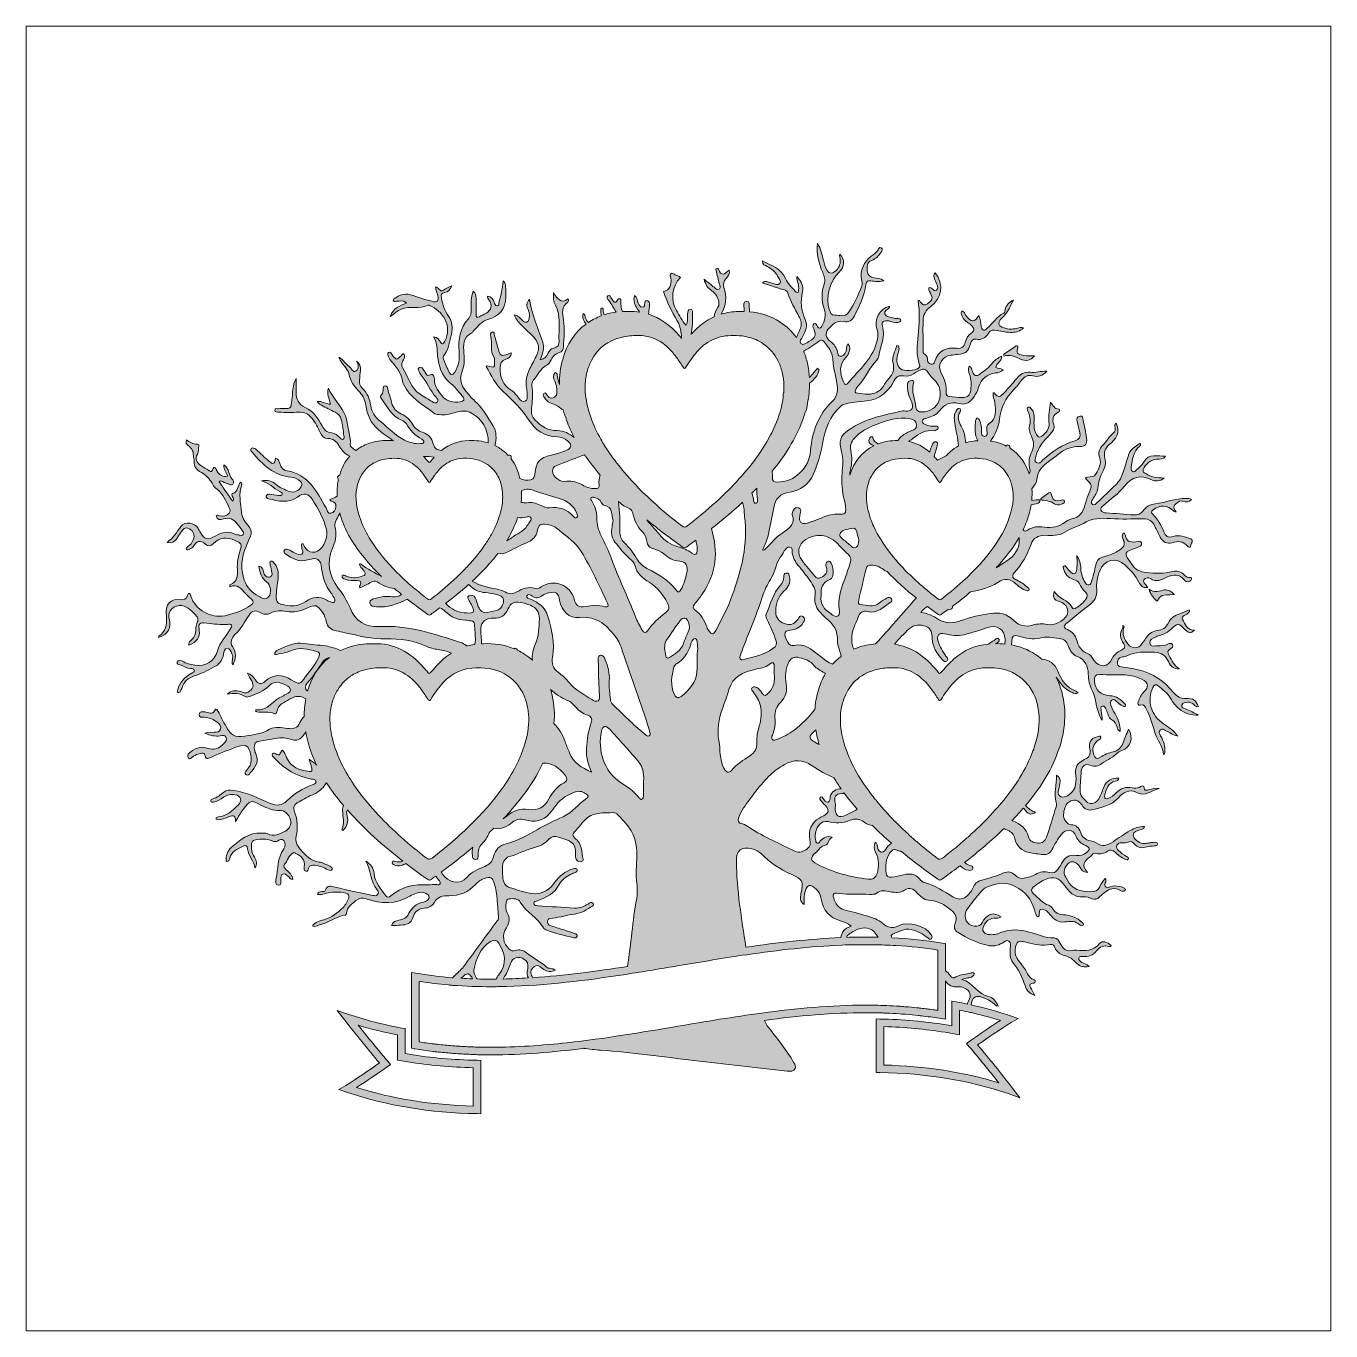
# Model space of a CAD drawing. Header units: inches. Extents: x 0 to 12, y -12 to 0.
import ezdxf

# ---------------------------------------------------------------- set-up
doc = ezdxf.new("R2010")
doc.units = ezdxf.units.IN
doc.header["$MEASUREMENT"] = 0
doc.layers.add('Layer 1', color=7, linetype='Continuous')

# ---------------------------------------------------------------- blocks, each defined once
blk = doc.blocks.new('block 2')
at = {"layer": 'Layer 1', "true_color": 0xffffff}
h = blk.add_hatch(color=7, dxfattribs=at)
h.dxf.hatch_style = 2
edge = h.paths.add_edge_path()
edge.add_spline(control_points=[(10.629, -6.245), (10.635, -6.221), (10.662, -6.219), (10.684, -6.218), (10.706, -6.216), (10.722, -6.226), (10.738, -6.24), (10.75, -6.25), (10.761, -6.266), (10.781, -6.258), (10.763, -6.203), (10.733, -6.18), (10.667, -6.184), (10.616, -6.187), (10.586, -6.166), (10.553, -6.128), (10.467, -6.026), (10.362, -5.948), (10.228, -5.92), (10.177, -5.909), (10.125, -5.902), (10.074, -5.894), (10.049, -5.89), (10.034, -5.878), (10.036, -5.85), (10.038, -5.825), (10.048, -5.809), (10.074, -5.804), (10.088, -5.801), (10.105, -5.801), (10.118, -5.794), (10.202, -5.75), (10.291, -5.755), (10.382, -5.759), (10.445, -5.761), (10.481, -5.79), (10.505, -5.845), (10.522, -5.886), (10.552, -5.913), (10.609, -5.912), (10.554, -5.882), (10.536, -5.834), (10.512, -5.79), (10.498, -5.762), (10.493, -5.741), (10.527, -5.725), (10.54, -5.718), (10.554, -5.706), (10.542, -5.688), (10.531, -5.672), (10.515, -5.677), (10.501, -5.684), (10.471, -5.697), (10.44, -5.703), (10.407, -5.7), (10.382, -5.697), (10.341, -5.715), (10.335, -5.676), (10.329, -5.643), (10.365, -5.628), (10.393, -5.616), (10.407, -5.609), (10.422, -5.606), (10.436, -5.601), (10.47, -5.59), (10.501, -5.574), (10.527, -5.549), (10.59, -5.489), (10.599, -5.489), (10.66, -5.551), (10.691, -5.583), (10.712, -5.585), (10.744, -5.557), (10.678, -5.555), (10.657, -5.5), (10.636, -5.457), (10.621, -5.424), (10.673, -5.415), (10.693, -5.392), (10.697, -5.387), (10.703, -5.383), (10.697, -5.37), (10.668, -5.382), (10.64, -5.395), (10.611, -5.405), (10.564, -5.422), (10.524, -5.443), (10.502, -5.494), (10.485, -5.532), (10.448, -5.554), (10.405, -5.56), (10.357, -5.566), (10.321, -5.59), (10.296, -5.632), (10.285, -5.649), (10.274, -5.666), (10.262, -5.682), (10.229, -5.729), (10.17, -5.729), (10.135, -5.685), (10.1, -5.639), (10.075, -5.592), (10.096, -5.532), (10.098, -5.526), (10.102, -5.515), (10.086, -5.512), (10.085, -5.52), (10.087, -5.53), (10.083, -5.536), (10.052, -5.587), (10.059, -5.632), (10.095, -5.68), (10.115, -5.706), (10.098, -5.731), (10.068, -5.743), (10.032, -5.758), (10.006, -5.781), (9.989, -5.816), (9.948, -5.9), (9.874, -5.906), (9.82, -5.83), (9.803, -5.806), (9.787, -5.781), (9.76, -5.77), (9.703, -5.748), (9.678, -5.703), (9.662, -5.649), (9.649, -5.604), (9.624, -5.568), (9.577, -5.55), (9.535, -5.534), (9.544, -5.512), (9.573, -5.489), (9.64, -5.435), (9.705, -5.379), (9.774, -5.328), (9.824, -5.291), (9.852, -5.248), (9.846, -5.183), (9.841, -5.124), (9.853, -5.066), (9.874, -5.01), (9.912, -4.908), (10.028, -4.88), (10.106, -4.955), (10.155, -5.002), (10.203, -5.053), (10.235, -5.115), (10.25, -5.144), (10.27, -5.171), (10.316, -5.162), (10.31, -5.153), (10.306, -5.147), (10.302, -5.142), (10.291, -5.127), (10.265, -5.116), (10.28, -5.093), (10.294, -5.072), (10.324, -5.07), (10.34, -5.081), (10.396, -5.119), (10.443, -5.092), (10.491, -5.069), (10.552, -5.04), (10.607, -5.036), (10.653, -5.095), (10.658, -5.101), (10.666, -5.107), (10.674, -5.109), (10.694, -5.113), (10.715, -5.105), (10.719, -5.086), (10.723, -5.065), (10.7, -5.074), (10.689, -5.072), (10.673, -5.069), (10.663, -5.058), (10.652, -5.047), (10.622, -5.019), (10.583, -5.004), (10.545, -5.015), (10.464, -5.039), (10.384, -5.033), (10.302, -5.025), (10.243, -5.019), (10.201, -4.998), (10.168, -4.95), (10.093, -4.84), (10.093, -4.841), (10.219, -4.794), (10.238, -4.787), (10.268, -4.785), (10.258, -4.753), (10.249, -4.724), (10.223, -4.741), (10.206, -4.743), (10.143, -4.75), (10.124, -4.738), (10.107, -4.679), (10.104, -4.671), (10.104, -4.662), (10.09, -4.663), (10.075, -4.684), (10.082, -4.705), (10.091, -4.724), (10.113, -4.768), (10.093, -4.794), (10.059, -4.817), (10.013, -4.847), (9.963, -4.867), (9.911, -4.88), (9.869, -4.891), (9.845, -4.913), (9.837, -4.957), (9.828, -5.009), (9.812, -5.058), (9.799, -5.109), (9.795, -5.123), (9.79, -5.135), (9.775, -5.139), (9.758, -5.143), (9.747, -5.13), (9.739, -5.117), (9.716, -5.077), (9.7, -5.035), (9.701, -4.988), (9.701, -4.945), (9.684, -4.907), (9.662, -4.869), (9.668, -4.917), (9.669, -4.962), (9.659, -5.009), (9.65, -5.047), (9.633, -5.044), (9.61, -5.024), (9.594, -5.01), (9.582, -4.991), (9.567, -4.975), (9.561, -4.968), (9.553, -4.958), (9.543, -4.967), (9.538, -4.971), (9.538, -4.983), (9.54, -4.99), (9.552, -5.04), (9.584, -5.071), (9.632, -5.089), (9.652, -5.097), (9.674, -5.101), (9.685, -5.124), (9.699, -5.155), (9.719, -5.182), (9.743, -5.206), (9.762, -5.226), (9.764, -5.248), (9.747, -5.27), (9.722, -5.301), (9.693, -5.33), (9.658, -5.351), (9.644, -5.359), (9.627, -5.366), (9.619, -5.348), (9.587, -5.273), (9.495, -5.27), (9.456, -5.199), (9.441, -5.26), (9.448, -5.273), (9.505, -5.293), (9.568, -5.314), (9.598, -5.373), (9.571, -5.421), (9.542, -5.472), (9.452, -5.516), (9.394, -5.504), (9.347, -5.494), (9.301, -5.496), (9.255, -5.509), (9.189, -5.528), (9.131, -5.515), (9.083, -5.467), (9.022, -5.406), (8.948, -5.388), (8.865, -5.402), (8.775, -5.417), (8.686, -5.435), (8.601, -5.468), (8.53, -5.495), (8.458, -5.495), (8.392, -5.456), (8.341, -5.427), (8.291, -5.396), (8.228, -5.394), (8.25, -5.364), (8.269, -5.346), (8.29, -5.339), (8.323, -5.363), (8.356, -5.387), (8.39, -5.411), (8.4, -5.418), (8.407, -5.418), (8.417, -5.411), (8.435, -5.397), (8.454, -5.383), (8.473, -5.369), (8.48, -5.369), (8.488, -5.368), (8.495, -5.366), (8.506, -5.363), (8.52, -5.358), (8.52, -5.344), (8.52, -5.341), (8.52, -5.338), (8.519, -5.336), (8.523, -5.333), (8.527, -5.33), (8.531, -5.327), (8.584, -5.287), (8.636, -5.246), (8.686, -5.204), (8.774, -5.185), (8.861, -5.166), (8.936, -5.117), (9.004, -5.074), (9.05, -5.08), (9.102, -5.13), (9.12, -5.148), (9.142, -5.162), (9.163, -5.175), (9.174, -5.183), (9.187, -5.188), (9.199, -5.191), (9.209, -5.194), (9.221, -5.196), (9.225, -5.184), (9.229, -5.174), (9.219, -5.169), (9.213, -5.164), (9.182, -5.135), (9.148, -5.111), (9.109, -5.094), (9.081, -5.081), (9.057, -5.061), (9.087, -5.029), (9.159, -4.952), (9.208, -4.864), (9.242, -4.765), (9.262, -4.709), (9.31, -4.681), (9.372, -4.683), (9.434, -4.685), (9.499, -4.691), (9.553, -4.654), (9.607, -4.617), (9.672, -4.605), (9.725, -4.573), (9.805, -4.524), (9.885, -4.523), (9.972, -4.529), (10.073, -4.537), (10.174, -4.532), (10.275, -4.531), (10.325, -4.531), (10.358, -4.552), (10.379, -4.596), (10.396, -4.631), (10.411, -4.667), (10.43, -4.701), (10.453, -4.744), (10.492, -4.767), (10.539, -4.752), (10.594, -4.734), (10.64, -4.735), (10.68, -4.782), (10.686, -4.789), (10.711, -4.802), (10.71, -4.782), (10.708, -4.759), (10.745, -4.728), (10.712, -4.717), (10.661, -4.701), (10.608, -4.675), (10.55, -4.694), (10.506, -4.709), (10.478, -4.69), (10.462, -4.65), (10.439, -4.59), (10.407, -4.535), (10.362, -4.489), (10.35, -4.476), (10.344, -4.467), (10.362, -4.452), (10.427, -4.399), (10.497, -4.402), (10.555, -4.462), (10.558, -4.465), (10.563, -4.465), (10.578, -4.469), (10.533, -4.42), (10.564, -4.399), (10.597, -4.375), (10.612, -4.364), (10.624, -4.367), (10.639, -4.37), (10.667, -4.377), (10.694, -4.38), (10.717, -4.354), (10.702, -4.339), (10.684, -4.346), (10.668, -4.345), (10.571, -4.343), (10.481, -4.382), (10.386, -4.393), (10.338, -4.398), (10.299, -4.418), (10.272, -4.459), (10.252, -4.488), (10.222, -4.498), (10.188, -4.496), (10.103, -4.49), (10.017, -4.483), (9.932, -4.477), (9.912, -4.476), (9.894, -4.471), (9.885, -4.452), (9.875, -4.429), (9.897, -4.419), (9.909, -4.408), (9.973, -4.35), (10.047, -4.301), (10.099, -4.234), (10.171, -4.139), (10.249, -4.126), (10.352, -4.173), (10.383, -4.187), (10.422, -4.189), (10.468, -4.157), (10.399, -4.155), (10.345, -4.147), (10.297, -4.116), (10.284, -4.107), (10.267, -4.101), (10.274, -4.078), (10.288, -4.03), (10.346, -3.985), (10.397, -3.984), (10.427, -3.982), (10.46, -3.988), (10.48, -3.954), (10.409, -3.961), (10.327, -3.92), (10.278, -4.012), (10.264, -4.039), (10.235, -4.059), (10.212, -4.082), (10.202, -4.092), (10.191, -4.106), (10.174, -4.094), (10.161, -4.086), (10.161, -4.073), (10.163, -4.058), (10.175, -3.987), (10.179, -3.913), (10.242, -3.863), (10.248, -3.858), (10.254, -3.85), (10.245, -3.835), (10.202, -3.871), (10.149, -3.895), (10.134, -3.957), (10.122, -4.006), (10.104, -4.053), (10.09, -4.102), (10.077, -4.146), (10.055, -4.186), (10.022, -4.218), (9.965, -4.273), (9.908, -4.328), (9.85, -4.382), (9.838, -4.393), (9.825, -4.411), (9.807, -4.399), (9.786, -4.384), (9.801, -4.365), (9.81, -4.35), (9.828, -4.318), (9.854, -4.291), (9.857, -4.251), (9.861, -4.197), (9.877, -4.145), (9.902, -4.097), (9.922, -4.059), (9.934, -4.018), (9.922, -3.975), (9.908, -3.925), (9.922, -3.885), (9.959, -3.852), (10.02, -3.798), (10.069, -3.741), (10.025, -3.653), (10.006, -3.661), (10.015, -3.68), (10.015, -3.695), (10.016, -3.712), (10.018, -3.73), (10.002, -3.742), (9.962, -3.773), (9.937, -3.819), (9.902, -3.854), (9.867, -3.89), (9.858, -3.925), (9.874, -3.973), (9.892, -4.025), (9.863, -4.071), (9.842, -4.116), (9.826, -4.152), (9.791, -4.142), (9.762, -4.147), (9.754, -4.149), (9.746, -4.15), (9.743, -4.16), (9.807, -4.223), (9.806, -4.222), (9.768, -4.313), (9.755, -4.344), (9.746, -4.377), (9.737, -4.409), (9.72, -4.472), (9.687, -4.518), (9.618, -4.533), (9.596, -4.538), (9.573, -4.549), (9.555, -4.562), (9.497, -4.605), (9.432, -4.618), (9.364, -4.609), (9.308, -4.601), (9.257, -4.601), (9.21, -4.636), (9.194, -4.648), (9.18, -4.647), (9.169, -4.632), (9.182, -4.606), (9.193, -4.579), (9.203, -4.552), (9.221, -4.502), (9.235, -4.453), (9.243, -4.403), (9.252, -4.4), (9.261, -4.399), (9.271, -4.398), (9.297, -4.395), (9.321, -4.389), (9.327, -4.358), (9.327, -4.358), (9.327, -4.358), (9.327, -4.358), (9.327, -4.358), (9.327, -4.358), (9.327, -4.358), (9.327, -4.358), (9.327, -4.358), (9.327, -4.358), (9.327, -4.358), (9.328, -4.358), (9.328, -4.358), (9.327, -4.358), (9.327, -4.358), (9.327, -4.358), (9.327, -4.358), (9.327, -4.358), (9.327, -4.358), (9.327, -4.358), (9.327, -4.358), (9.327, -4.358), (9.327, -4.358), (9.327, -4.358), (9.327, -4.358), (9.327, -4.358), (9.327, -4.358), (9.327, -4.358), (9.327, -4.358), (9.327, -4.358), (9.327, -4.358), (9.301, -4.354), (9.275, -4.358), (9.248, -4.363), (9.252, -4.327), (9.253, -4.291), (9.25, -4.255), (9.268, -4.227), (9.296, -4.201), (9.297, -4.168), (9.301, -4.089), (9.348, -4.044), (9.406, -4.003), (9.442, -3.978), (9.476, -3.951), (9.511, -3.924), (9.563, -3.885), (9.62, -3.867), (9.685, -3.866), (9.744, -3.865), (9.76, -3.849), (9.753, -3.789), (9.746, -3.734), (9.733, -3.68), (9.721, -3.625), (9.718, -3.609), (9.721, -3.582), (9.693, -3.586), (9.667, -3.591), (9.661, -3.612), (9.666, -3.637), (9.674, -3.672), (9.682, -3.706), (9.69, -3.74), (9.699, -3.777), (9.688, -3.802), (9.649, -3.813), (9.533, -3.846), (9.436, -3.912), (9.349, -3.993), (9.334, -4.008), (9.316, -4.03), (9.293, -4.015), (9.269, -4.001), (9.282, -3.977), (9.287, -3.956), (9.306, -3.871), (9.363, -3.811), (9.42, -3.751), (9.443, -3.727), (9.462, -3.7), (9.451, -3.666), (9.436, -3.616), (9.442, -3.577), (9.492, -3.551), (9.502, -3.546), (9.515, -3.521), (9.497, -3.522), (9.456, -3.523), (9.448, -3.491), (9.422, -3.458), (9.415, -3.526), (9.399, -3.582), (9.407, -3.637), (9.416, -3.695), (9.391, -3.728), (9.353, -3.762), (9.316, -3.795), (9.3, -3.776), (9.286, -3.745), (9.267, -3.704), (9.269, -3.66), (9.27, -3.616), (9.271, -3.583), (9.27, -3.551), (9.248, -3.525), (9.239, -3.516), (9.233, -3.497), (9.217, -3.505), (9.201, -3.512), (9.21, -3.529), (9.214, -3.54), (9.228, -3.58), (9.24, -3.621), (9.23, -3.664), (9.221, -3.702), (9.227, -3.738), (9.245, -3.771), (9.272, -3.82), (9.27, -3.867), (9.248, -3.916), (9.227, -3.962), (9.217, -4.009), (9.228, -4.059), (9.232, -4.079), (9.239, -4.104), (9.225, -4.118), (9.195, -4.022), (9.14, -3.942), (9.052, -3.884), (9.051, -3.883), (9.049, -3.882), (9.048, -3.882), (9.047, -3.877), (9.047, -3.872), (9.046, -3.867), (9.046, -3.858), (9.039, -3.851), (9.03, -3.851), (9.022, -3.85), (9.017, -3.855), (9.014, -3.862), (8.968, -3.838), (8.919, -3.824), (8.868, -3.817), (8.912, -3.756), (8.944, -3.688), (8.953, -3.613), (8.966, -3.508), (9.008, -3.421), (9.081, -3.346), (9.108, -3.319), (9.132, -3.287), (9.155, -3.257), (9.182, -3.221), (9.213, -3.205), (9.26, -3.217), (9.304, -3.227), (9.349, -3.224), (9.386, -3.172), (9.33, -3.174), (9.283, -3.189), (9.235, -3.184), (9.182, -3.178), (9.14, -3.202), (9.108, -3.244), (9.073, -3.289), (9.032, -3.329), (8.995, -3.372), (8.962, -3.41), (8.935, -3.423), (8.904, -3.373), (8.903, -3.371), (8.898, -3.372), (8.893, -3.372), (8.888, -3.406), (8.907, -3.434), (8.91, -3.465), (8.918, -3.536), (8.928, -3.609), (8.855, -3.658), (8.833, -3.673), (8.833, -3.698), (8.836, -3.722), (8.84, -3.744), (8.843, -3.772), (8.813, -3.773), (8.788, -3.774), (8.786, -3.747), (8.786, -3.727), (8.785, -3.691), (8.785, -3.656), (8.767, -3.623), (8.762, -3.614), (8.757, -3.603), (8.745, -3.607), (8.739, -3.61), (8.732, -3.62), (8.732, -3.627), (8.729, -3.682), (8.719, -3.737), (8.743, -3.791), (8.746, -3.799), (8.749, -3.806), (8.752, -3.813), (8.714, -3.815), (8.678, -3.821), (8.643, -3.832), (8.637, -3.779), (8.628, -3.727), (8.6, -3.679), (8.574, -3.635), (8.562, -3.594), (8.59, -3.547), (8.594, -3.538), (8.599, -3.526), (8.59, -3.519), (8.577, -3.51), (8.568, -3.521), (8.56, -3.53), (8.531, -3.566), (8.535, -3.608), (8.541, -3.65), (8.55, -3.721), (8.57, -3.79), (8.576, -3.861), (8.549, -3.876), (8.524, -3.894), (8.499, -3.915), (8.487, -3.926), (8.475, -3.938), (8.464, -3.95), (8.463, -3.95), (8.462, -3.95), (8.461, -3.951), (8.437, -3.963), (8.414, -3.977), (8.389, -3.988), (8.387, -3.989), (8.384, -3.991), (8.381, -3.993), (8.376, -3.987), (8.371, -3.981), (8.366, -3.975), (8.361, -3.969), (8.355, -3.963), (8.35, -3.957), (8.35, -3.957), (8.35, -3.956), (8.351, -3.955), (8.358, -3.927), (8.369, -3.901), (8.376, -3.873), (8.381, -3.856), (8.392, -3.832), (8.37, -3.824), (8.346, -3.815), (8.338, -3.841), (8.33, -3.86), (8.324, -3.873), (8.32, -3.888), (8.315, -3.902), (8.313, -3.908), (8.312, -3.913), (8.31, -3.918), (8.253, -3.868), (8.19, -3.834), (8.119, -3.82), (8.132, -3.81), (8.145, -3.8), (8.158, -3.79), (8.21, -3.749), (8.276, -3.709), (8.353, -3.721), (8.359, -3.721), (8.366, -3.717), (8.372, -3.714), (8.38, -3.709), (8.39, -3.702), (8.388, -3.691), (8.386, -3.677), (8.374, -3.68), (8.364, -3.679), (8.338, -3.678), (8.31, -3.683), (8.285, -3.671), (8.267, -3.663), (8.242, -3.66), (8.242, -3.634), (8.243, -3.61), (8.268, -3.61), (8.284, -3.605), (8.328, -3.591), (8.372, -3.577), (8.4, -3.538), (8.444, -3.476), (8.504, -3.453), (8.576, -3.471), (8.644, -3.488), (8.685, -3.46), (8.719, -3.407), (8.736, -3.38), (8.751, -3.352), (8.76, -3.321), (8.784, -3.243), (8.838, -3.201), (8.917, -3.19), (8.942, -3.187), (8.967, -3.184), (8.985, -3.16), (8.965, -3.145), (8.938, -3.151), (8.918, -3.14), (8.918, -3.099), (8.973, -3.087), (8.972, -3.037), (8.936, -3.053), (8.91, -3.069), (8.89, -3.095), (8.859, -3.138), (8.815, -3.167), (8.774, -3.199), (8.737, -3.227), (8.719, -3.215), (8.703, -3.178), (8.696, -3.161), (8.697, -3.138), (8.673, -3.129), (8.664, -3.156), (8.668, -3.179), (8.676, -3.201), (8.694, -3.249), (8.692, -3.297), (8.688, -3.346), (8.683, -3.395), (8.657, -3.418), (8.607, -3.416), (8.568, -3.415), (8.53, -3.41), (8.492, -3.407), (8.466, -3.406), (8.461, -3.39), (8.462, -3.369), (8.467, -3.305), (8.45, -3.249), (8.417, -3.193), (8.374, -3.121), (8.424, -3.035), (8.505, -3.027), (8.526, -3.025), (8.545, -3.02), (8.565, -3.019), (8.645, -3.012), (8.662, -2.999), (8.685, -2.922), (8.693, -2.896), (8.707, -2.871), (8.737, -2.878), (8.792, -2.892), (8.824, -2.864), (8.851, -2.825), (8.871, -2.795), (8.898, -2.791), (8.93, -2.798), (8.976, -2.808), (9.022, -2.819), (9.07, -2.817), (9.108, -2.815), (9.141, -2.805), (9.173, -2.776), (9.149, -2.765), (9.134, -2.775), (9.118, -2.778), (9.084, -2.783), (9.049, -2.797), (9.014, -2.781), (8.99, -2.77), (8.951, -2.772), (8.946, -2.739), (8.941, -2.711), (8.968, -2.69), (8.989, -2.67), (9.033, -2.628), (9.053, -2.572), (9.08, -2.52), (9.041, -2.539), (9.014, -2.567), (9.004, -2.608), (9.001, -2.62), (9.004, -2.635), (8.992, -2.641), (8.927, -2.67), (8.892, -2.733), (8.84, -2.778), (8.83, -2.787), (8.822, -2.8), (8.806, -2.795), (8.79, -2.789), (8.787, -2.774), (8.784, -2.759), (8.776, -2.728), (8.783, -2.693), (8.761, -2.663), (8.724, -2.725), (8.689, -2.725), (8.645, -2.664), (8.639, -2.656), (8.635, -2.646), (8.629, -2.638), (8.624, -2.63), (8.621, -2.617), (8.608, -2.623), (8.598, -2.628), (8.599, -2.64), (8.602, -2.65), (8.608, -2.676), (8.622, -2.696), (8.642, -2.713), (8.658, -2.725), (8.676, -2.736), (8.691, -2.749), (8.718, -2.774), (8.731, -2.799), (8.69, -2.826), (8.661, -2.845), (8.646, -2.877), (8.637, -2.909), (8.626, -2.951), (8.603, -2.968), (8.561, -2.963), (8.463, -2.953), (8.388, -2.982), (8.357, -3.085), (8.352, -3.101), (8.342, -3.116), (8.32, -3.109), (8.302, -3.104), (8.29, -3.093), (8.291, -3.073), (8.291, -3.05), (8.289, -3.03), (8.264, -3.018), (8.249, -3.011), (8.249, -2.993), (8.249, -2.978), (8.249, -2.889), (8.248, -2.8), (8.249, -2.71), (8.25, -2.655), (8.276, -2.611), (8.321, -2.578), (8.425, -2.502), (8.442, -2.376), (8.361, -2.269), (8.343, -2.286), (8.347, -2.306), (8.355, -2.325), (8.363, -2.344), (8.371, -2.362), (8.379, -2.381), (8.386, -2.397), (8.388, -2.415), (8.374, -2.428), (8.355, -2.445), (8.344, -2.424), (8.332, -2.415), (8.324, -2.409), (8.317, -2.4), (8.302, -2.408), (8.301, -2.432), (8.314, -2.452), (8.324, -2.472), (8.346, -2.515), (8.317, -2.533), (8.289, -2.553), (8.26, -2.574), (8.24, -2.563), (8.224, -2.535), (8.22, -2.528), (8.216, -2.519), (8.203, -2.525), (8.22, -2.631), (8.217, -2.739), (8.204, -2.845), (8.192, -2.937), (8.187, -3.026), (8.216, -3.115), (8.22, -3.126), (8.22, -3.136), (8.208, -3.146), (8.175, -3.171), (8.077, -3.176), (8.043, -3.153), (8.012, -3.132), (8, -3.074), (8.015, -3.023), (8.021, -3.004), (8.03, -2.985), (8.028, -2.964), (8.027, -2.954), (8.031, -2.939), (8.008, -2.936), (7.995, -2.99), (7.957, -3.041), (7.973, -3.099), (7.988, -3.157), (7.972, -3.2), (7.935, -3.241), (7.916, -3.263), (7.899, -3.286), (7.884, -3.31), (7.851, -3.363), (7.802, -3.384), (7.743, -3.385), (7.711, -3.385), (7.68, -3.379), (7.648, -3.377), (7.619, -3.376), (7.617, -3.363), (7.63, -3.342), (7.637, -3.329), (7.645, -3.315), (7.655, -3.304), (7.723, -3.235), (7.753, -3.14), (7.823, -3.072), (7.833, -3.062), (7.84, -3.046), (7.842, -3.031), (7.857, -2.942), (7.903, -2.857), (7.877, -2.76), (7.865, -2.719), (7.888, -2.705), (7.933, -2.712), (7.962, -2.717), (7.988, -2.73), (8.018, -2.726), (8.03, -2.724), (8.042, -2.719), (8.044, -2.706), (8.046, -2.688), (8.029, -2.692), (8.019, -2.69), (8.005, -2.688), (7.991, -2.69), (7.979, -2.686), (7.949, -2.675), (7.907, -2.677), (7.897, -2.646), (7.888, -2.62), (7.928, -2.606), (7.942, -2.585), (7.943, -2.583), (7.941, -2.579), (7.94, -2.576), (7.85, -2.597), (7.793, -2.703), (7.826, -2.793), (7.837, -2.823), (7.834, -2.85), (7.829, -2.88), (7.798, -3.054), (7.661, -3.155), (7.561, -3.282), (7.543, -3.305), (7.527, -3.303), (7.516, -3.271), (7.486, -3.19), (7.471, -3.113), (7.543, -3.044), (7.556, -3.03), (7.565, -3.01), (7.571, -2.991), (7.577, -2.969), (7.583, -2.943), (7.556, -2.922), (7.544, -2.953), (7.549, -2.983), (7.532, -3.008), (7.521, -3.024), (7.509, -3.04), (7.488, -3.037), (7.468, -3.034), (7.465, -3.015), (7.462, -2.999), (7.453, -2.957), (7.432, -2.926), (7.397, -2.9), (7.356, -2.87), (7.345, -2.825), (7.374, -2.791), (7.411, -2.747), (7.45, -2.703), (7.518, -2.717), (7.563, -2.726), (7.599, -2.706), (7.618, -2.666), (7.662, -2.574), (7.71, -2.482), (7.723, -2.378), (7.727, -2.345), (7.742, -2.34), (7.77, -2.344), (7.807, -2.348), (7.844, -2.356), (7.887, -2.342), (7.857, -2.319), (7.827, -2.321), (7.801, -2.316), (7.764, -2.308), (7.739, -2.292), (7.736, -2.251), (7.733, -2.211), (7.728, -2.173), (7.777, -2.155), (7.814, -2.141), (7.841, -2.112), (7.863, -2.079), (7.871, -2.067), (7.882, -2.05), (7.864, -2.039), (7.847, -2.029), (7.841, -2.048), (7.835, -2.058), (7.819, -2.083), (7.797, -2.101), (7.773, -2.117), (7.708, -2.159), (7.667, -2.255), (7.682, -2.332), (7.687, -2.352), (7.693, -2.373), (7.686, -2.392), (7.652, -2.476), (7.615, -2.56), (7.564, -2.635), (7.532, -2.681), (7.481, -2.657), (7.437, -2.66), (7.401, -2.662), (7.396, -2.631), (7.387, -2.606), (7.349, -2.504), (7.393, -2.34), (7.477, -2.263), (7.529, -2.216), (7.533, -2.144), (7.484, -2.097), (7.475, -2.116), (7.487, -2.133), (7.488, -2.151), (7.49, -2.195), (7.472, -2.229), (7.439, -2.257), (7.412, -2.28), (7.388, -2.277), (7.367, -2.248), (7.345, -2.22), (7.341, -2.186), (7.332, -2.154), (7.319, -2.104), (7.312, -2.05), (7.277, -1.997), (7.266, -2.099), (7.291, -2.183), (7.326, -2.265), (7.34, -2.3), (7.353, -2.335), (7.339, -2.372), (7.313, -2.448), (7.315, -2.523), (7.339, -2.6), (7.357, -2.655), (7.35, -2.71), (7.318, -2.76), (7.306, -2.78), (7.292, -2.787), (7.277, -2.762), (7.269, -2.75), (7.266, -2.727), (7.246, -2.739), (7.229, -2.749), (7.237, -2.768), (7.244, -2.784), (7.269, -2.848), (7.263, -2.865), (7.198, -2.902), (7.176, -2.915), (7.146, -2.939), (7.126, -2.92), (7.105, -2.901), (7.132, -2.873), (7.144, -2.853), (7.171, -2.804), (7.19, -2.754), (7.165, -2.699), (7.128, -2.616), (7.118, -2.533), (7.141, -2.444), (7.153, -2.394), (7.132, -2.35), (7.088, -2.302), (7.091, -2.353), (7.109, -2.387), (7.105, -2.424), (7.104, -2.434), (7.105, -2.447), (7.093, -2.449), (7.087, -2.45), (7.077, -2.444), (7.073, -2.438), (7.043, -2.4), (7.003, -2.367), (6.984, -2.322), (6.944, -2.225), (6.853, -2.203), (6.768, -2.158), (6.772, -2.195), (6.797, -2.2), (6.814, -2.21), (6.855, -2.232), (6.891, -2.259), (6.912, -2.301), (6.923, -2.322), (6.95, -2.346), (6.931, -2.368), (6.913, -2.389), (6.884, -2.371), (6.86, -2.365), (6.831, -2.358), (6.804, -2.337), (6.772, -2.36), (6.834, -2.385), (6.897, -2.403), (6.96, -2.422), (6.98, -2.427), (7, -2.432), (7.006, -2.456), (7.028, -2.533), (7.072, -2.599), (7.108, -2.67), (7.123, -2.699), (7.137, -2.731), (7.125, -2.766), (7.114, -2.8), (7.1, -2.833), (7.084, -2.865), (7.045, -2.81), (6.996, -2.762), (6.935, -2.722), (6.847, -2.665), (6.753, -2.637), (6.653, -2.627), (6.653, -2.616), (6.653, -2.605), (6.651, -2.594), (6.648, -2.57), (6.656, -2.53), (6.627, -2.531), (6.592, -2.531), (6.603, -2.573), (6.603, -2.596), (6.603, -2.606), (6.603, -2.615), (6.603, -2.625), (6.586, -2.624), (6.569, -2.624), (6.552, -2.624), (6.497, -2.626), (6.443, -2.634), (6.393, -2.649), (6.439, -2.569), (6.445, -2.489), (6.418, -2.403), (6.408, -2.371), (6.415, -2.345), (6.438, -2.32), (6.454, -2.302), (6.474, -2.283), (6.467, -2.244), (6.425, -2.285), (6.389, -2.304), (6.367, -2.236), (6.366, -2.231), (6.356, -2.226), (6.352, -2.226), (6.34, -2.229), (6.343, -2.239), (6.345, -2.247), (6.355, -2.288), (6.366, -2.328), (6.376, -2.369), (6.379, -2.385), (6.393, -2.403), (6.376, -2.416), (6.357, -2.431), (6.341, -2.412), (6.328, -2.402), (6.299, -2.382), (6.273, -2.358), (6.235, -2.327), (6.249, -2.38), (6.27, -2.41), (6.304, -2.432), (6.357, -2.465), (6.389, -2.547), (6.362, -2.586), (6.343, -2.615), (6.332, -2.643), (6.327, -2.673), (6.277, -2.695), (6.23, -2.726), (6.186, -2.765), (6.162, -2.787), (6.139, -2.81), (6.117, -2.834), (6.129, -2.773), (6.13, -2.711), (6.128, -2.648), (6.128, -2.632), (6.136, -2.605), (6.11, -2.604), (6.084, -2.603), (6.085, -2.63), (6.083, -2.65), (6.079, -2.682), (6.091, -2.717), (6.07, -2.752), (6.032, -2.709), (6.008, -2.661), (5.981, -2.615), (5.924, -2.519), (5.94, -2.389), (6.018, -2.312), (6.005, -2.297), (5.985, -2.297), (5.968, -2.289), (5.956, -2.283), (5.943, -2.265), (5.928, -2.278), (5.917, -2.288), (5.928, -2.303), (5.93, -2.316), (5.938, -2.386), (5.917, -2.425), (5.863, -2.442), (5.895, -2.536), (5.937, -2.625), (5.989, -2.71), (6.018, -2.759), (6.024, -2.815), (6.029, -2.871), (6.029, -2.871), (6.029, -2.872), (6.029, -2.873), (6.021, -2.864), (6.013, -2.854), (6.005, -2.845), (5.924, -2.751), (5.831, -2.683), (5.724, -2.649), (5.725, -2.639), (5.727, -2.628), (5.728, -2.618), (5.733, -2.595), (5.737, -2.571), (5.732, -2.548), (5.73, -2.535), (5.722, -2.525), (5.709, -2.525), (5.694, -2.524), (5.691, -2.536), (5.689, -2.549), (5.687, -2.565), (5.692, -2.586), (5.667, -2.586), (5.644, -2.585), (5.638, -2.566), (5.63, -2.549), (5.619, -2.526), (5.623, -2.496), (5.594, -2.477), (5.583, -2.526), (5.596, -2.565), (5.621, -2.599), (5.629, -2.609), (5.636, -2.619), (5.642, -2.63), (5.611, -2.625), (5.578, -2.624), (5.545, -2.625), (5.524, -2.624), (5.504, -2.624), (5.484, -2.625), (5.473, -2.595), (5.468, -2.562), (5.47, -2.527), (5.472, -2.512), (5.456, -2.493), (5.443, -2.515), (5.412, -2.564), (5.4, -2.529), (5.384, -2.506), (5.375, -2.494), (5.372, -2.466), (5.351, -2.48), (5.333, -2.491), (5.35, -2.511), (5.359, -2.524), (5.384, -2.558), (5.405, -2.594), (5.426, -2.63), (5.388, -2.635), (5.352, -2.644), (5.316, -2.655), (5.311, -2.64), (5.308, -2.623), (5.307, -2.603), (5.307, -2.596), (5.3, -2.592), (5.29, -2.593), (5.288, -2.6), (5.285, -2.608), (5.285, -2.616), (5.285, -2.634), (5.287, -2.65), (5.29, -2.665), (5.247, -2.681), (5.208, -2.701), (5.172, -2.725), (5.159, -2.714), (5.149, -2.698), (5.143, -2.68), (5.138, -2.667), (5.143, -2.648), (5.123, -2.642), (5.115, -2.68), (5.125, -2.714), (5.15, -2.74), (5.045, -2.817), (4.974, -2.926), (4.936, -3.062), (4.913, -3.141), (4.904, -3.219), (4.905, -3.297), (4.898, -3.272), (4.892, -3.247), (4.887, -3.222), (4.884, -3.208), (4.887, -3.191), (4.865, -3.186), (4.846, -3.212), (4.85, -3.239), (4.862, -3.267), (4.879, -3.303), (4.885, -3.34), (4.88, -3.38), (4.878, -3.4), (4.866, -3.413), (4.846, -3.419), (4.828, -3.424), (4.813, -3.419), (4.8, -3.406), (4.788, -3.394), (4.781, -3.362), (4.762, -3.378), (4.745, -3.392), (4.768, -3.414), (4.778, -3.43), (4.791, -3.451), (4.812, -3.463), (4.835, -3.47), (4.861, -3.478), (4.885, -3.49), (4.906, -3.508), (4.917, -3.518), (4.928, -3.525), (4.94, -3.529), (4.949, -3.561), (4.959, -3.593), (4.971, -3.625), (4.991, -3.681), (5.015, -3.734), (5.042, -3.785), (4.996, -3.751), (4.947, -3.718), (4.885, -3.72), (4.801, -3.723), (4.738, -3.679), (4.682, -3.624), (4.653, -3.595), (4.642, -3.557), (4.648, -3.517), (4.657, -3.455), (4.66, -3.393), (4.654, -3.331), (4.651, -3.304), (4.648, -3.275), (4.667, -3.254), (4.707, -3.211), (4.728, -3.153), (4.783, -3.122), (4.802, -3.112), (4.819, -3.091), (4.829, -3.07), (4.846, -3.036), (4.867, -3.013), (4.904, -3.003), (4.931, -2.996), (4.939, -2.973), (4.941, -2.948), (4.948, -2.866), (4.955, -2.783), (4.942, -2.701), (4.932, -2.64), (4.922, -2.581), (4.982, -2.538), (4.988, -2.533), (4.992, -2.525), (4.986, -2.509), (4.914, -2.562), (4.885, -2.502), (4.851, -2.451), (4.848, -2.494), (4.85, -2.535), (4.868, -2.568), (4.91, -2.64), (4.901, -2.717), (4.901, -2.793), (4.902, -2.827), (4.899, -2.861), (4.902, -2.894), (4.904, -2.933), (4.891, -2.956), (4.851, -2.961), (4.822, -2.965), (4.811, -2.989), (4.799, -3.011), (4.785, -3.037), (4.77, -3.062), (4.728, -3.07), (4.75, -3.012), (4.768, -2.959), (4.751, -2.906), (4.708, -2.777), (4.65, -2.653), (4.63, -2.511), (4.601, -2.546), (4.601, -2.576), (4.617, -2.607), (4.629, -2.632), (4.633, -2.658), (4.628, -2.685), (4.62, -2.726), (4.596, -2.735), (4.564, -2.708), (4.543, -2.69), (4.529, -2.664), (4.49, -2.654), (4.527, -2.742), (4.598, -2.788), (4.653, -2.844), (4.709, -2.9), (4.73, -2.951), (4.697, -3.024), (4.678, -3.066), (4.654, -3.107), (4.633, -3.149), (4.603, -3.208), (4.59, -3.269), (4.604, -3.335), (4.608, -3.355), (4.608, -3.375), (4.608, -3.395), (4.608, -3.415), (4.611, -3.441), (4.59, -3.449), (4.565, -3.458), (4.544, -3.44), (4.53, -3.42), (4.511, -3.393), (4.49, -3.366), (4.461, -3.348), (4.385, -3.3), (4.357, -3.23), (4.36, -3.142), (4.362, -3.103), (4.369, -3.075), (4.412, -3.064), (4.437, -3.057), (4.461, -3.043), (4.463, -3.005), (4.451, -3.01), (4.443, -3.012), (4.436, -3.015), (4.372, -3.04), (4.358, -3.033), (4.34, -2.966), (4.33, -2.925), (4.32, -2.884), (4.307, -2.844), (4.304, -2.833), (4.308, -2.807), (4.285, -2.814), (4.27, -2.819), (4.269, -2.839), (4.273, -2.854), (4.289, -2.918), (4.263, -2.989), (4.305, -3.049), (4.308, -3.054), (4.307, -3.062), (4.307, -3.069), (4.314, -3.143), (4.309, -3.147), (4.243, -3.123), (4.241, -3.122), (4.238, -3.125), (4.231, -3.13), (4.277, -3.211), (4.317, -3.297), (4.388, -3.362), (4.474, -3.441), (4.558, -3.522), (4.623, -3.623), (4.683, -3.716), (4.768, -3.776), (4.886, -3.777), (4.92, -3.777), (4.951, -3.792), (4.978, -3.814), (5.022, -3.849), (5.019, -3.881), (4.967, -3.903), (4.923, -3.922), (4.877, -3.933), (4.832, -3.945), (4.715, -3.977), (4.696, -3.998), (4.678, -4.12), (4.675, -4.143), (4.671, -4.166), (4.641, -4.172), (4.605, -4.179), (4.571, -4.175), (4.542, -4.162), (4.527, -4.093), (4.5, -4.031), (4.46, -3.979), (4.464, -3.964), (4.466, -3.949), (4.447, -3.946), (4.442, -3.946), (4.438, -3.947), (4.434, -3.949), (4.412, -3.925), (4.387, -3.903), (4.357, -3.884), (4.343, -3.874), (4.327, -3.866), (4.312, -3.858), (4.325, -3.795), (4.331, -3.731), (4.292, -3.672), (4.242, -3.595), (4.198, -3.512), (4.128, -3.449), (4.097, -3.421), (4.07, -3.388), (4.043, -3.356), (4.003, -3.306), (3.982, -3.248), (4.007, -3.186), (4.03, -3.128), (4.033, -3.07), (4.027, -3.009), (4.021, -2.937), (4.015, -2.861), (4.099, -2.822), (4.107, -2.818), (4.11, -2.805), (4.118, -2.799), (4.157, -2.76), (4.194, -2.713), (4.247, -2.698), (4.353, -2.667), (4.41, -2.601), (4.411, -2.492), (4.411, -2.46), (4.411, -2.428), (4.41, -2.396), (4.409, -2.379), (4.412, -2.359), (4.386, -2.344), (4.381, -2.411), (4.37, -2.473), (4.35, -2.533), (4.345, -2.546), (4.353, -2.568), (4.334, -2.572), (4.312, -2.576), (4.311, -2.552), (4.304, -2.538), (4.291, -2.512), (4.28, -2.485), (4.244, -2.483), (4.242, -2.501), (4.251, -2.508), (4.257, -2.516), (4.291, -2.569), (4.282, -2.61), (4.227, -2.642), (4.208, -2.653), (4.188, -2.662), (4.169, -2.673), (4.146, -2.685), (4.139, -2.676), (4.139, -2.653), (4.139, -2.603), (4.139, -2.552), (4.138, -2.502), (4.138, -2.479), (4.137, -2.456), (4.112, -2.439), (4.089, -2.495), (4.093, -2.551), (4.093, -2.606), (4.094, -2.637), (4.09, -2.667), (4.068, -2.691), (3.991, -2.777), (3.974, -2.882), (3.982, -2.991), (3.987, -3.06), (3.981, -3.124), (3.942, -3.184), (3.922, -3.215), (3.906, -3.211), (3.892, -3.184), (3.872, -3.145), (3.856, -3.104), (3.839, -3.064), (3.834, -3.051), (3.835, -3.036), (3.844, -3.025), (3.89, -2.969), (3.894, -2.898), (3.911, -2.832), (3.926, -2.774), (3.919, -2.719), (3.884, -2.668), (3.848, -2.618), (3.831, -2.56), (3.819, -2.5), (3.814, -2.473), (3.816, -2.455), (3.85, -2.451), (3.886, -2.447), (3.901, -2.417), (3.914, -2.388), (3.886, -2.399), (3.861, -2.413), (3.838, -2.429), (3.802, -2.452), (3.795, -2.399), (3.764, -2.399), (3.768, -2.415), (3.771, -2.428), (3.775, -2.441), (3.778, -2.454), (3.783, -2.466), (3.786, -2.479), (3.797, -2.528), (3.782, -2.544), (3.735, -2.531), (3.684, -2.518), (3.633, -2.505), (3.585, -2.486), (3.519, -2.46), (3.458, -2.454), (3.399, -2.499), (3.39, -2.505), (3.374, -2.508), (3.377, -2.522), (3.38, -2.538), (3.396, -2.532), (3.407, -2.531), (3.437, -2.53), (3.469, -2.516), (3.497, -2.547), (3.44, -2.575), (3.376, -2.591), (3.349, -2.67), (3.39, -2.646), (3.414, -2.616), (3.448, -2.603), (3.529, -2.572), (3.618, -2.604), (3.698, -2.567), (3.701, -2.566), (3.705, -2.568), (3.708, -2.57), (3.833, -2.615), (3.925, -2.761), (3.85, -2.899), (3.836, -2.925), (3.825, -2.933), (3.807, -2.902), (3.795, -2.882), (3.784, -2.861), (3.747, -2.858), (3.783, -2.917), (3.778, -2.977), (3.785, -3.036), (3.796, -3.124), (3.818, -3.214), (3.894, -3.277), (3.939, -3.315), (3.978, -3.359), (4.014, -3.406), (4.025, -3.42), (4.039, -3.437), (4.012, -3.45), (3.967, -3.473), (3.871, -3.454), (3.839, -3.416), (3.798, -3.367), (3.755, -3.319), (3.755, -3.249), (3.755, -3.229), (3.742, -3.196), (3.726, -3.205), (3.679, -3.23), (3.678, -3.188), (3.66, -3.17), (3.647, -3.156), (3.639, -3.125), (3.616, -3.139), (3.593, -3.153), (3.618, -3.174), (3.622, -3.192), (3.624, -3.198), (3.627, -3.205), (3.632, -3.21), (3.686, -3.272), (3.716, -3.351), (3.77, -3.414), (3.78, -3.426), (3.797, -3.44), (3.782, -3.458), (3.767, -3.475), (3.75, -3.462), (3.736, -3.454), (3.698, -3.432), (3.661, -3.409), (3.624, -3.386), (3.534, -3.328), (3.514, -3.224), (3.463, -3.14), (3.44, -3.103), (3.473, -3.077), (3.479, -3.046), (3.48, -3.044), (3.48, -3.043), (3.48, -3.041), (3.481, -3.031), (3.484, -3.02), (3.472, -3.015), (3.462, -3.011), (3.458, -3.022), (3.453, -3.028), (3.409, -3.074), (3.404, -3.074), (3.367, -3.024), (3.358, -3.013), (3.352, -2.991), (3.334, -3.001), (3.319, -3.01), (3.327, -3.028), (3.333, -3.043), (3.336, -3.05), (3.339, -3.059), (3.344, -3.065), (3.401, -3.127), (3.453, -3.191), (3.464, -3.279), (3.465, -3.284), (3.469, -3.288), (3.471, -3.293), (3.525, -3.418), (3.646, -3.475), (3.743, -3.555), (3.764, -3.572), (3.793, -3.573), (3.82, -3.575), (3.867, -3.577), (3.91, -3.563), (3.954, -3.551), (3.997, -3.539), (4.041, -3.533), (4.082, -3.552), (4.192, -3.603), (4.257, -3.716), (4.249, -3.834), (4.194, -3.816), (4.136, -3.81), (4.075, -3.812), (3.979, -3.814), (3.894, -3.843), (3.821, -3.902), (3.78, -3.902), (3.754, -3.884), (3.744, -3.842), (3.732, -3.789), (3.7, -3.753), (3.647, -3.736), (3.607, -3.723), (3.574, -3.699), (3.555, -3.662), (3.531, -3.618), (3.496, -3.59), (3.453, -3.568), (3.409, -3.546), (3.374, -3.518), (3.362, -3.462), (3.353, -3.42), (3.334, -3.38), (3.327, -3.337), (3.325, -3.324), (3.319, -3.308), (3.302, -3.309), (3.283, -3.31), (3.285, -3.327), (3.285, -3.339), (3.284, -3.358), (3.283, -3.376), (3.268, -3.39), (3.258, -3.399), (3.256, -3.41), (3.265, -3.422), (3.32, -3.496), (3.359, -3.587), (3.454, -3.625), (3.472, -3.631), (3.487, -3.643), (3.497, -3.659), (3.532, -3.718), (3.578, -3.766), (3.639, -3.799), (3.649, -3.805), (3.661, -3.811), (3.657, -3.826), (3.653, -3.841), (3.639, -3.84), (3.628, -3.84), (3.576, -3.843), (3.528, -3.831), (3.481, -3.808), (3.393, -3.765), (3.33, -3.692), (3.255, -3.632), (3.208, -3.594), (3.177, -3.551), (3.169, -3.491), (3.16, -3.429), (3.14, -3.374), (3.092, -3.331), (3.071, -3.312), (3.065, -3.284), (3.066, -3.256), (3.068, -3.226), (3.073, -3.196), (3.074, -3.166), (3.076, -3.133), (3.072, -3.101), (3.038, -3.083), (3.058, -3.114), (3.064, -3.152), (3.035, -3.171), (3.004, -3.191), (2.992, -3.146), (2.97, -3.131), (2.939, -3.11), (2.922, -3.07), (2.877, -3.045), (2.891, -3.084), (2.911, -3.104), (2.927, -3.127), (2.942, -3.149), (2.963, -3.169), (2.968, -3.196), (2.983, -3.265), (3.02, -3.319), (3.068, -3.368), (3.101, -3.401), (3.118, -3.442), (3.125, -3.489), (3.137, -3.576), (3.17, -3.652), (3.24, -3.712), (3.284, -3.75), (3.332, -3.782), (3.38, -3.813), (3.364, -3.812), (3.348, -3.811), (3.331, -3.812), (3.264, -3.81), (3.206, -3.819), (3.15, -3.839), (3.105, -3.855), (3.066, -3.877), (3.032, -3.903), (3.02, -3.894), (3.009, -3.885), (2.996, -3.877), (2.969, -3.861), (2.987, -3.834), (2.982, -3.812), (2.964, -3.726), (2.962, -3.635), (2.923, -3.554), (2.884, -3.474), (2.813, -3.415), (2.78, -3.33), (2.763, -3.382), (2.789, -3.428), (2.799, -3.478), (2.756, -3.476), (2.722, -3.446), (2.678, -3.453), (2.685, -3.474), (2.702, -3.479), (2.716, -3.487), (2.758, -3.509), (2.8, -3.53), (2.842, -3.552), (2.869, -3.567), (2.893, -3.587), (2.899, -3.619), (2.909, -3.668), (2.916, -3.718), (2.923, -3.768), (2.924, -3.779), (2.928, -3.794), (2.916, -3.8), (2.902, -3.808), (2.895, -3.794), (2.887, -3.786), (2.865, -3.765), (2.842, -3.742), (2.81, -3.741), (2.764, -3.739), (2.742, -3.712), (2.722, -3.676), (2.686, -3.607), (2.641, -3.541), (2.568, -3.508), (2.503, -3.479), (2.485, -3.43), (2.483, -3.367), (2.483, -3.325), (2.483, -3.283), (2.483, -3.241), (2.448, -3.303), (2.454, -3.374), (2.444, -3.44), (2.433, -3.516), (2.442, -3.518), (2.363, -3.518), (2.349, -3.519), (2.336, -3.517), (2.322, -3.519), (2.309, -3.52), (2.286, -3.511), (2.287, -3.534), (2.288, -3.55), (2.309, -3.552), (2.324, -3.552), (2.385, -3.552), (2.446, -3.554), (2.506, -3.551), (2.558, -3.547), (2.597, -3.566), (2.628, -3.606), (2.66, -3.646), (2.683, -3.691), (2.704, -3.737), (2.719, -3.767), (2.74, -3.793), (2.776, -3.793), (2.824, -3.793), (2.852, -3.818), (2.876, -3.856), (2.902, -3.896), (2.928, -3.938), (2.977, -3.954), (2.933, -4.004), (2.902, -4.064), (2.882, -4.134), (2.878, -4.133), (2.873, -4.134), (2.869, -4.138), (2.859, -4.146), (2.865, -4.156), (2.869, -4.165), (2.87, -4.169), (2.871, -4.172), (2.872, -4.175), (2.861, -4.225), (2.858, -4.274), (2.86, -4.323), (2.842, -4.339), (2.816, -4.346), (2.791, -4.356), (2.799, -4.363), (2.802, -4.367), (2.807, -4.369), (2.832, -4.377), (2.857, -4.387), (2.85, -4.42), (2.845, -4.447), (2.832, -4.476), (2.804, -4.481), (2.769, -4.487), (2.771, -4.45), (2.759, -4.43), (2.672, -4.283), (2.598, -4.122), (2.4, -4.09), (2.365, -4.085), (2.342, -4.059), (2.333, -4.023), (2.327, -4.001), (2.32, -3.982), (2.295, -3.974), (2.284, -4.03), (2.274, -4.035), (2.233, -4), (2.192, -3.965), (2.153, -3.928), (2.113, -3.892), (2.101, -3.883), (2.084, -3.873), (2.071, -3.885), (2.058, -3.896), (2.073, -3.91), (2.08, -3.919), (2.175, -4.034), (2.279, -4.136), (2.439, -4.149), (2.472, -4.152), (2.501, -4.163), (2.524, -4.188), (2.537, -4.202), (2.541, -4.215), (2.531, -4.234), (2.508, -4.275), (2.464, -4.296), (2.42, -4.279), (2.378, -4.262), (2.336, -4.248), (2.3, -4.216), (2.263, -4.182), (2.215, -4.174), (2.165, -4.182), (2.231, -4.199), (2.276, -4.25), (2.333, -4.28), (2.343, -4.286), (2.358, -4.292), (2.356, -4.305), (2.352, -4.323), (2.334, -4.317), (2.322, -4.316), (2.294, -4.314), (2.265, -4.309), (2.237, -4.306), (2.225, -4.304), (2.212, -4.308), (2.209, -4.322), (2.206, -4.336), (2.217, -4.345), (2.229, -4.347), (2.319, -4.368), (2.413, -4.394), (2.495, -4.331), (2.553, -4.287), (2.595, -4.294), (2.636, -4.36), (2.682, -4.433), (2.724, -4.506), (2.752, -4.592), (2.778, -4.673), (2.766, -4.73), (2.722, -4.792), (2.675, -4.858), (2.593, -4.854), (2.557, -4.782), (2.553, -4.773), (2.555, -4.757), (2.536, -4.762), (2.527, -4.775), (2.537, -4.788), (2.537, -4.801), (2.537, -4.82), (2.559, -4.842), (2.536, -4.856), (2.516, -4.869), (2.494, -4.857), (2.474, -4.846), (2.452, -4.834), (2.43, -4.823), (2.407, -4.813), (2.396, -4.808), (2.383, -4.808), (2.375, -4.819), (2.365, -4.833), (2.374, -4.845), (2.385, -4.853), (2.447, -4.897), (2.51, -4.933), (2.591, -4.909), (2.677, -4.883), (2.708, -4.899), (2.718, -4.988), (2.727, -5.071), (2.752, -5.145), (2.803, -5.211), (2.814, -5.225), (2.823, -5.242), (2.832, -5.258), (2.838, -5.27), (2.846, -5.283), (2.836, -5.296), (2.825, -5.309), (2.811, -5.299), (2.799, -5.295), (2.788, -5.291), (2.777, -5.286), (2.767, -5.281), (2.7, -5.242), (2.636, -5.245), (2.573, -5.291), (2.501, -5.344), (2.423, -5.341), (2.342, -5.315), (2.312, -5.305), (2.3, -5.287), (2.3, -5.256), (2.3, -5.196), (2.311, -5.139), (2.318, -5.08), (2.324, -5.027), (2.316, -4.98), (2.28, -4.939), (2.273, -4.93), (2.266, -4.916), (2.253, -4.921), (2.236, -4.928), (2.244, -4.944), (2.246, -4.957), (2.25, -4.98), (2.257, -5.003), (2.261, -5.026), (2.264, -5.044), (2.259, -5.061), (2.24, -5.067), (2.223, -5.072), (2.206, -5.064), (2.196, -5.049), (2.188, -5.037), (2.186, -5.021), (2.181, -5.007), (2.175, -4.988), (2.17, -4.969), (2.14, -4.968), (2.153, -5.026), (2.16, -5.08), (2.215, -5.113), (2.25, -5.135), (2.259, -5.213), (2.232, -5.247), (2.201, -5.286), (2.166, -5.258), (2.137, -5.243), (2.075, -5.211), (2.03, -5.162), (2.007, -5.095), (1.97, -4.99), (1.979, -4.887), (2.023, -4.786), (2.037, -4.755), (2.049, -4.723), (2.063, -4.693), (2.078, -4.66), (2.071, -4.633), (2.05, -4.604), (2.02, -4.565), (1.985, -4.527), (1.98, -4.472), (1.974, -4.387), (1.952, -4.302), (1.983, -4.218), (1.986, -4.21), (1.986, -4.201), (1.972, -4.195), (1.945, -4.226), (1.953, -4.285), (1.898, -4.298), (1.889, -4.3), (1.895, -4.319), (1.899, -4.33), (1.903, -4.341), (1.918, -4.351), (1.9, -4.37), (1.858, -4.309), (1.817, -4.25), (1.776, -4.191), (1.78, -4.188), (1.783, -4.184), (1.787, -4.181), (1.811, -4.191), (1.835, -4.201), (1.859, -4.211), (1.873, -4.217), (1.887, -4.229), (1.9, -4.213), (1.912, -4.197), (1.908, -4.18), (1.895, -4.166), (1.878, -4.149), (1.872, -4.126), (1.864, -4.104), (1.856, -4.079), (1.846, -4.054), (1.819, -4.035), (1.815, -4.078), (1.843, -4.105), (1.853, -4.14), (1.807, -4.149), (1.779, -4.13), (1.757, -4.096), (1.746, -4.08), (1.737, -4.026), (1.71, -4.088), (1.703, -4.104), (1.689, -4.092), (1.68, -4.087), (1.655, -4.072), (1.631, -4.057), (1.607, -4.041), (1.569, -4.015), (1.553, -3.982), (1.575, -3.937), (1.587, -3.913), (1.583, -3.887), (1.588, -3.863), (1.591, -3.849), (1.586, -3.845), (1.572, -3.845), (1.536, -3.846), (1.506, -3.828), (1.475, -3.805), (1.464, -3.832), (1.476, -3.847), (1.493, -3.859), (1.525, -3.881), (1.537, -3.913), (1.539, -3.95), (1.54, -3.967), (1.546, -3.983), (1.545, -4), (1.543, -4.051), (1.564, -4.084), (1.612, -4.106), (1.655, -4.126), (1.686, -4.163), (1.71, -4.205), (1.718, -4.219), (1.726, -4.236), (1.739, -4.245), (1.798, -4.285), (1.827, -4.345), (1.857, -4.406), (1.868, -4.43), (1.887, -4.458), (1.867, -4.48), (1.846, -4.505), (1.812, -4.511), (1.778, -4.505), (1.769, -4.503), (1.761, -4.492), (1.748, -4.502), (1.756, -4.544), (1.785, -4.544), (1.815, -4.533), (1.871, -4.513), (1.909, -4.537), (1.942, -4.578), (1.958, -4.598), (1.973, -4.618), (1.988, -4.639), (1.995, -4.649), (2.007, -4.66), (1.997, -4.675), (1.987, -4.688), (1.973, -4.683), (1.96, -4.681), (1.946, -4.678), (1.932, -4.677), (1.92, -4.672), (1.858, -4.644), (1.802, -4.652), (1.744, -4.687), (1.667, -4.733), (1.644, -4.724), (1.598, -4.648), (1.593, -4.639), (1.588, -4.63), (1.583, -4.622), (1.552, -4.565), (1.46, -4.55), (1.423, -4.602), (1.387, -4.652), (1.356, -4.705), (1.296, -4.748), (1.343, -4.757), (1.366, -4.744), (1.383, -4.719), (1.397, -4.7), (1.408, -4.679), (1.421, -4.659), (1.441, -4.632), (1.459, -4.599), (1.502, -4.623), (1.541, -4.645), (1.554, -4.682), (1.537, -4.726), (1.527, -4.752), (1.511, -4.773), (1.487, -4.787), (1.478, -4.792), (1.468, -4.8), (1.476, -4.811), (1.482, -4.821), (1.494, -4.816), (1.503, -4.811), (1.514, -4.804), (1.529, -4.798), (1.536, -4.788), (1.567, -4.734), (1.602, -4.724), (1.652, -4.767), (1.672, -4.784), (1.7, -4.785), (1.721, -4.762), (1.78, -4.699), (1.846, -4.696), (1.922, -4.73), (1.978, -4.755), (1.987, -4.764), (1.97, -4.821), (1.953, -4.877), (1.938, -4.934), (1.943, -4.994), (1.948, -5.057), (1.943, -5.112), (1.875, -5.139), (1.873, -5.139), (1.874, -5.145), (1.874, -5.156), (1.946, -5.125), (1.978, -5.179), (2.018, -5.218), (2.036, -5.236), (2.053, -5.255), (2.072, -5.271), (2.096, -5.293), (2.093, -5.309), (2.066, -5.326), (1.994, -5.375), (1.914, -5.404), (1.829, -5.423), (1.699, -5.45), (1.558, -5.369), (1.514, -5.242), (1.511, -5.232), (1.513, -5.217), (1.493, -5.217), (1.481, -5.244), (1.48, -5.279), (1.433, -5.275), (1.323, -5.265), (1.277, -5.307), (1.29, -5.432), (1.3, -5.514), (1.28, -5.565), (1.222, -5.612), (1.219, -5.614), (1.22, -5.62), (1.219, -5.624), (1.308, -5.592), (1.339, -5.535), (1.314, -5.441), (1.298, -5.378), (1.366, -5.318), (1.431, -5.33), (1.49, -5.341), (1.53, -5.385), (1.568, -5.427), (1.594, -5.454), (1.57, -5.488), (1.564, -5.518), (1.561, -5.531), (1.559, -5.545), (1.56, -5.558), (1.562, -5.591), (1.55, -5.617), (1.526, -5.638), (1.51, -5.653), (1.493, -5.667), (1.498, -5.693), (1.57, -5.663), (1.602, -5.618), (1.593, -5.562), (1.583, -5.494), (1.593, -5.48), (1.662, -5.491), (1.726, -5.502), (1.789, -5.503), (1.853, -5.502), (1.866, -5.502), (1.882, -5.496), (1.89, -5.51), (1.899, -5.525), (1.882, -5.534), (1.877, -5.545), (1.842, -5.614), (1.782, -5.668), (1.761, -5.745), (1.734, -5.841), (1.65, -5.895), (1.552, -5.877), (1.512, -5.869), (1.472, -5.864), (1.437, -5.84), (1.419, -5.828), (1.398, -5.829), (1.39, -5.849), (1.381, -5.872), (1.407, -5.868), (1.418, -5.873), (1.449, -5.885), (1.476, -5.908), (1.512, -5.908), (1.526, -5.908), (1.546, -5.91), (1.549, -5.928), (1.551, -5.943), (1.531, -5.945), (1.52, -5.952), (1.458, -5.986), (1.414, -6.034), (1.394, -6.103), (1.392, -6.112), (1.385, -6.123), (1.399, -6.128), (1.408, -6.132), (1.415, -6.123), (1.419, -6.116), (1.425, -6.106), (1.43, -6.095), (1.434, -6.084), (1.453, -6.029), (1.49, -5.994), (1.546, -5.977), (1.608, -5.957), (1.667, -5.926), (1.725, -5.897), (1.776, -5.873), (1.805, -5.832), (1.816, -5.777), (1.821, -5.755), (1.821, -5.722), (1.849, -5.722), (1.872, -5.722), (1.883, -5.751), (1.893, -5.772), (1.902, -5.79), (1.901, -5.808), (1.898, -5.827), (1.897, -5.842), (1.888, -5.859), (1.903, -5.875), (1.928, -5.816), (1.938, -5.763), (1.898, -5.706), (1.872, -5.668), (1.891, -5.623), (1.921, -5.595), (1.977, -5.545), (2.011, -5.479), (2.05, -5.417), (2.079, -5.372), (2.112, -5.37), (2.152, -5.393), (2.184, -5.411), (2.215, -5.417), (2.248, -5.399), (2.296, -5.374), (2.346, -5.374), (2.396, -5.383), (2.463, -5.397), (2.523, -5.38), (2.582, -5.354), (2.663, -5.317), (2.678, -5.321), (2.729, -5.397), (2.745, -5.421), (2.755, -5.448), (2.76, -5.476), (2.771, -5.527), (2.803, -5.554), (2.853, -5.562), (2.88, -5.566), (2.906, -5.573), (2.932, -5.579), (3.057, -5.606), (3.18, -5.64), (3.31, -5.636), (3.436, -5.632), (3.561, -5.648), (3.678, -5.703), (3.713, -5.719), (3.752, -5.729), (3.79, -5.733), (3.833, -5.738), (3.873, -5.75), (3.911, -5.766), (3.886, -5.781), (3.862, -5.8), (3.839, -5.82), (3.801, -5.855), (3.766, -5.892), (3.733, -5.93), (3.703, -5.965), (3.709, -5.958), (3.684, -5.93), (3.675, -5.92), (3.667, -5.91), (3.658, -5.901), (3.534, -5.757), (3.381, -5.673), (3.197, -5.68), (3.106, -5.678), (3.028, -5.689), (2.952, -5.717), (2.931, -5.725), (2.911, -5.733), (2.891, -5.743), (2.848, -5.722), (2.801, -5.708), (2.753, -5.701), (2.688, -5.691), (2.622, -5.69), (2.558, -5.678), (2.468, -5.663), (2.394, -5.706), (2.317, -5.737), (2.301, -5.743), (2.285, -5.755), (2.287, -5.782), (2.338, -5.77), (2.39, -5.765), (2.435, -5.745), (2.516, -5.71), (2.592, -5.727), (2.67, -5.751), (2.7, -5.76), (2.704, -5.772), (2.693, -5.802), (2.665, -5.871), (2.612, -5.922), (2.571, -5.981), (2.518, -6.057), (2.517, -6.06), (2.438, -6.012), (2.353, -5.96), (2.274, -5.956), (2.198, -6.026), (2.162, -6.059), (2.135, -6.054), (2.109, -6.013), (2.091, -5.985), (2.07, -5.958), (2.035, -5.951), (2.046, -5.977), (2.063, -5.998), (2.075, -6.022), (2.099, -6.071), (2.089, -6.096), (2.042, -6.125), (2.017, -6.14), (1.997, -6.126), (1.975, -6.12), (1.93, -6.108), (1.887, -6.105), (1.851, -6.144), (1.909, -6.132), (1.964, -6.135), (2.016, -6.167), (2.029, -6.175), (2.048, -6.168), (2.065, -6.162), (2.125, -6.141), (2.184, -6.118), (2.231, -6.07), (2.269, -6.031), (2.316, -6.024), (2.365, -6.05), (2.391, -6.063), (2.43, -6.07), (2.431, -6.104), (2.432, -6.132), (2.394, -6.138), (2.373, -6.154), (2.369, -6.157), (2.365, -6.16), (2.36, -6.162), (2.272, -6.192), (2.225, -6.304), (2.113, -6.288), (2.113, -6.288), (2.111, -6.293), (2.11, -6.297), (2.113, -6.3), (2.117, -6.305), (2.121, -6.306), (2.175, -6.317), (2.232, -6.301), (2.285, -6.324), (2.297, -6.329), (2.305, -6.317), (2.306, -6.307), (2.314, -6.237), (2.375, -6.221), (2.422, -6.191), (2.477, -6.156), (2.527, -6.158), (2.572, -6.186), (2.562, -6.241), (2.557, -6.296), (2.558, -6.35), (2.542, -6.365), (2.528, -6.384), (2.519, -6.405), (2.495, -6.458), (2.455, -6.467), (2.403, -6.459), (2.348, -6.451), (2.291, -6.438), (2.24, -6.467), (2.169, -6.508), (2.092, -6.519), (2.013, -6.529), (1.914, -6.54), (1.888, -6.529), (1.839, -6.441), (1.813, -6.396), (1.79, -6.349), (1.765, -6.303), (1.76, -6.294), (1.747, -6.27), (1.738, -6.289), (1.713, -6.344), (1.675, -6.308), (1.643, -6.308), (1.622, -6.308), (1.595, -6.297), (1.593, -6.33), (1.59, -6.36), (1.618, -6.356), (1.637, -6.357), (1.685, -6.358), (1.726, -6.375), (1.761, -6.406), (1.779, -6.421), (1.798, -6.438), (1.789, -6.465), (1.781, -6.494), (1.755, -6.493), (1.731, -6.495), (1.706, -6.497), (1.679, -6.489), (1.645, -6.502), (1.695, -6.525), (1.738, -6.535), (1.784, -6.527), (1.804, -6.523), (1.826, -6.516), (1.838, -6.539), (1.85, -6.563), (1.834, -6.58), (1.819, -6.597), (1.777, -6.644), (1.728, -6.664), (1.666, -6.641), (1.6, -6.616), (1.548, -6.646), (1.501, -6.687), (1.487, -6.7), (1.479, -6.716), (1.493, -6.732), (1.506, -6.746), (1.517, -6.729), (1.528, -6.723), (1.545, -6.713), (1.562, -6.7), (1.581, -6.695), (1.61, -6.687), (1.646, -6.669), (1.651, -6.724), (1.653, -6.743), (1.669, -6.735), (1.679, -6.732), (1.701, -6.724), (1.723, -6.715), (1.745, -6.706), (1.822, -6.674), (1.899, -6.639), (1.981, -6.617), (2.018, -6.607), (2.037, -6.619), (2.05, -6.653), (2.078, -6.722), (2.086, -6.786), (2.028, -6.845), (2.017, -6.855), (2.006, -6.872), (2.02, -6.884), (2.038, -6.899), (2.052, -6.881), (2.062, -6.869), (2.108, -6.815), (2.149, -6.761), (2.109, -6.685), (2.102, -6.672), (2.101, -6.655), (2.099, -6.641), (2.094, -6.604), (2.111, -6.579), (2.146, -6.576), (2.245, -6.567), (2.341, -6.522), (2.443, -6.562), (2.488, -6.58), (2.525, -6.559), (2.552, -6.52), (2.559, -6.511), (2.565, -6.502), (2.572, -6.492), (2.583, -6.556), (2.601, -6.619), (2.623, -6.681), (2.638, -6.721), (2.654, -6.759), (2.672, -6.796), (2.654, -6.777), (2.629, -6.763), (2.603, -6.741), (2.614, -6.777), (2.622, -6.8), (2.628, -6.824), (2.631, -6.842), (2.629, -6.86), (2.603, -6.856), (2.516, -6.842), (2.434, -6.819), (2.396, -6.726), (2.385, -6.703), (2.379, -6.676), (2.359, -6.659), (2.333, -6.665), (2.347, -6.717), (2.306, -6.699), (2.293, -6.694), (2.277, -6.676), (2.266, -6.691), (2.254, -6.707), (2.275, -6.721), (2.285, -6.732), (2.376, -6.836), (2.49, -6.899), (2.625, -6.925), (2.642, -6.928), (2.663, -6.926), (2.666, -6.947), (2.669, -6.97), (2.646, -6.972), (2.632, -6.978), (2.545, -7.012), (2.465, -7.057), (2.399, -7.125), (2.356, -7.168), (2.305, -7.174), (2.246, -7.149), (2.135, -7.101), (2.026, -7.045), (1.904, -7.029), (1.873, -7.024), (1.841, -7.023), (1.818, -7.044), (1.787, -7.071), (1.758, -7.097), (1.716, -7.106), (1.706, -7.108), (1.696, -7.115), (1.699, -7.127), (1.702, -7.14), (1.715, -7.138), (1.724, -7.137), (1.759, -7.131), (1.786, -7.111), (1.814, -7.092), (1.848, -7.069), (1.884, -7.061), (1.924, -7.069), (1.946, -7.073), (1.965, -7.084), (1.972, -7.108), (1.979, -7.13), (1.967, -7.146), (1.952, -7.161), (1.9, -7.214), (1.847, -7.266), (1.767, -7.273), (1.758, -7.274), (1.746, -7.276), (1.747, -7.293), (1.787, -7.308), (1.821, -7.288), (1.856, -7.275), (1.89, -7.263), (1.924, -7.241), (1.927, -7.314), (1.954, -7.27), (1.972, -7.237), (1.995, -7.206), (2.062, -7.115), (2.063, -7.115), (2.165, -7.167), (2.218, -7.194), (2.272, -7.215), (2.333, -7.213), (2.374, -7.21), (2.416, -7.248), (2.432, -7.301), (2.442, -7.335), (2.42, -7.388), (2.385, -7.403), (2.332, -7.427), (2.281, -7.461), (2.218, -7.427), (2.203, -7.419), (2.182, -7.423), (2.163, -7.422), (2.046, -7.414), (1.966, -7.487), (1.886, -7.555), (1.85, -7.585), (1.836, -7.632), (1.84, -7.682), (1.863, -7.682), (1.871, -7.666), (1.874, -7.653), (1.887, -7.588), (1.941, -7.57), (1.99, -7.544), (2.019, -7.529), (2.032, -7.534), (2.037, -7.568), (2.045, -7.631), (2.095, -7.678), (2.105, -7.742), (2.127, -7.706), (2.12, -7.675), (2.1, -7.643), (2.077, -7.607), (2.067, -7.567), (2.073, -7.523), (2.076, -7.5), (2.083, -7.489), (2.109, -7.484), (2.162, -7.474), (2.212, -7.47), (2.262, -7.494), (2.278, -7.502), (2.294, -7.501), (2.311, -7.495), (2.33, -7.487), (2.353, -7.468), (2.37, -7.49), (2.386, -7.513), (2.386, -7.546), (2.37, -7.567), (2.308, -7.651), (2.32, -7.753), (2.298, -7.847), (2.293, -7.867), (2.293, -7.9), (2.319, -7.902), (2.35, -7.905), (2.34, -7.872), (2.343, -7.852), (2.343, -7.849), (2.343, -7.845), (2.343, -7.842), (2.343, -7.825), (2.342, -7.806), (2.361, -7.799), (2.38, -7.791), (2.392, -7.806), (2.405, -7.816), (2.42, -7.827), (2.427, -7.847), (2.453, -7.848), (2.45, -7.805), (2.418, -7.784), (2.393, -7.759), (2.38, -7.745), (2.359, -7.732), (2.378, -7.708), (2.406, -7.672), (2.417, -7.623), (2.462, -7.601), (2.466, -7.599), (2.474, -7.605), (2.48, -7.608), (2.532, -7.632), (2.566, -7.667), (2.558, -7.729), (2.556, -7.745), (2.553, -7.768), (2.572, -7.773), (2.593, -7.779), (2.592, -7.756), (2.598, -7.743), (2.609, -7.716), (2.628, -7.713), (2.655, -7.717), (2.699, -7.724), (2.74, -7.738), (2.778, -7.76), (2.789, -7.767), (2.808, -7.769), (2.814, -7.755), (2.823, -7.739), (2.805, -7.732), (2.794, -7.727), (2.762, -7.712), (2.73, -7.692), (2.696, -7.688), (2.617, -7.677), (2.568, -7.626), (2.521, -7.571), (2.49, -7.535), (2.476, -7.496), (2.484, -7.45), (2.498, -7.374), (2.5, -7.3), (2.468, -7.227), (2.455, -7.195), (2.46, -7.163), (2.494, -7.143), (2.538, -7.119), (2.581, -7.09), (2.627, -7.072), (2.683, -7.05), (2.724, -7.016), (2.758, -6.967), (2.76, -6.965), (2.762, -6.962), (2.764, -6.96), (2.81, -7.032), (2.863, -7.101), (2.919, -7.167), (2.912, -7.18), (2.909, -7.196), (2.91, -7.214), (2.915, -7.274), (2.927, -7.332), (2.905, -7.39), (2.904, -7.391), (2.909, -7.394), (2.914, -7.397), (2.955, -7.359), (2.967, -7.314), (2.952, -7.261), (2.947, -7.242), (2.942, -7.224), (2.955, -7.209), (3.109, -7.384), (3.282, -7.537), (3.465, -7.68), (3.443, -7.688), (3.419, -7.69), (3.395, -7.682), (3.386, -7.679), (3.373, -7.676), (3.369, -7.687), (3.363, -7.701), (3.375, -7.708), (3.385, -7.714), (3.406, -7.726), (3.427, -7.726), (3.449, -7.72), (3.465, -7.715), (3.479, -7.709), (3.493, -7.701), (3.558, -7.751), (3.624, -7.799), (3.691, -7.847), (3.704, -7.857), (3.714, -7.856), (3.727, -7.846), (3.74, -7.836), (3.753, -7.827), (3.767, -7.817), (3.778, -7.832), (3.789, -7.848), (3.801, -7.862), (3.808, -7.869), (3.813, -7.879), (3.807, -7.889), (3.801, -7.9), (3.79, -7.898), (3.78, -7.896), (3.751, -7.89), (3.723, -7.898), (3.695, -7.897), (3.568, -7.891), (3.451, -7.913), (3.353, -8), (3.34, -8.011), (3.318, -8.017), (3.307, -8), (3.265, -7.934), (3.206, -7.875), (3.2, -7.793), (3.196, -7.738), (3.167, -7.707), (3.124, -7.68), (3.174, -7.762), (3.161, -7.868), (3.229, -7.943), (3.24, -7.955), (3.246, -7.972), (3.232, -7.988), (3.22, -8.002), (3.206, -7.998), (3.19, -7.995), (3.074, -7.97), (2.957, -7.948), (2.842, -7.919), (2.801, -7.909), (2.769, -7.896), (2.752, -7.949), (2.748, -7.961), (2.733, -7.96), (2.721, -7.96), (2.704, -7.962), (2.687, -7.961), (2.68, -7.985), (2.703, -7.992), (2.724, -7.986), (2.744, -7.98), (2.793, -7.965), (2.843, -7.963), (2.894, -7.966), (2.973, -7.97), (2.986, -7.993), (2.948, -8.063), (2.939, -8.079), (2.927, -8.094), (2.915, -8.107), (2.865, -8.158), (2.808, -8.198), (2.737, -8.219), (2.701, -8.229), (2.66, -8.237), (2.633, -8.276), (2.656, -8.286), (2.672, -8.274), (2.689, -8.27), (2.775, -8.25), (2.845, -8.191), (2.933, -8.177), (2.943, -8.176), (2.947, -8.17), (2.948, -8.16), (2.951, -8.103), (2.996, -8.074), (3.033, -8.042), (3.06, -8.019), (3.092, -8.013), (3.127, -8.026), (3.265, -8.077), (3.4, -8.078), (3.53, -8.001), (3.549, -7.99), (3.569, -7.982), (3.59, -7.974), (3.619, -7.962), (3.649, -7.962), (3.678, -7.976), (3.693, -7.983), (3.708, -7.993), (3.707, -8.013), (3.707, -8.03), (3.695, -8.04), (3.681, -8.046), (3.67, -8.052), (3.659, -8.057), (3.648, -8.059), (3.589, -8.071), (3.547, -8.107), (3.521, -8.159), (3.501, -8.2), (3.471, -8.218), (3.428, -8.223), (3.4, -8.227), (3.372, -8.235), (3.362, -8.273), (3.392, -8.271), (3.418, -8.269), (3.444, -8.268), (3.498, -8.266), (3.542, -8.256), (3.559, -8.193), (3.573, -8.145), (3.609, -8.115), (3.663, -8.112), (3.7, -8.11), (3.736, -8.094), (3.753, -8.062), (3.783, -8.004), (3.835, -7.997), (3.889, -7.998), (3.987, -8), (4.066, -7.964), (4.132, -7.894), (4.155, -7.87), (4.183, -7.85), (4.215, -7.839), (4.272, -7.82), (4.286, -7.828), (4.306, -7.883), (4.341, -7.983), (4.328, -8.089), (4.346, -8.192), (4.35, -8.211), (4.334, -8.226), (4.323, -8.241), (4.229, -8.37), (4.134, -8.499), (4.04, -8.628), (4.017, -8.661), (3.989, -8.69), (3.958, -8.715), (3.944, -8.727), (3.932, -8.739), (3.922, -8.752), (3.807, -8.743), (3.695, -8.729), (3.585, -8.711), (3.585, -8.711), (3.545, -8.705), (3.545, -8.705), (3.545, -8.705), (3.545, -9.401), (3.545, -9.401), (3.545, -9.401), (3.567, -9.405), (3.567, -9.405), (3.567, -9.405), (3.569, -9.406), (3.569, -9.406), (3.569, -9.406), (3.576, -9.406), (3.576, -9.406), (3.627, -9.415), (3.682, -9.423), (3.744, -9.43), (3.75, -9.431), (3.756, -9.431), (3.762, -9.432), (3.767, -9.432), (3.771, -9.433), (3.776, -9.433), (3.825, -9.439), (3.87, -9.443), (3.913, -9.447), (3.922, -9.447), (3.93, -9.448), (3.939, -9.448), (3.939, -9.448), (3.952, -9.449), (3.952, -9.449), (3.998, -9.453), (4.045, -9.455), (4.091, -9.457), (4.091, -9.457), (4.115, -9.458), (4.115, -9.458), (4.123, -9.458), (4.132, -9.459), (4.14, -9.459), (4.154, -9.46), (4.169, -9.46), (4.183, -9.46), (4.183, -9.46), (4.217, -9.46), (4.217, -9.46), (4.238, -9.46), (4.258, -9.461), (4.279, -9.461), (4.562, -9.461), (4.847, -9.437), (5.131, -9.401), (5.131, -9.401), (5.128, -9.402), (5.128, -9.402), (5.179, -9.407), (5.231, -9.415), (5.282, -9.418), (5.569, -9.439), (5.856, -9.48), (6.141, -9.512), (6.427, -9.544), (6.713, -9.578), (6.999, -9.611), (7.027, -9.614), (7.063, -9.613), (7.073, -9.586), (7.08, -9.57), (7.071, -9.551), (7.062, -9.535), (6.993, -9.414), (6.901, -9.304), (6.816, -9.193), (6.807, -9.177), (6.799, -9.16), (6.792, -9.144), (7.102, -9.102), (7.413, -9.074), (7.721, -9.074), (7.721, -9.074), (7.721, -9.074), (7.721, -9.074), (7.768, -9.074), (7.819, -9.075), (7.877, -9.076), (7.889, -9.077), (7.9, -9.077), (7.912, -9.078), (7.912, -9.078), (7.912, -9.078), (7.912, -9.078), (7.949, -9.079), (7.989, -9.081), (8.036, -9.085), (8.036, -9.085), (8.05, -9.086), (8.05, -9.086), (8.062, -9.086), (8.074, -9.087), (8.086, -9.088), (8.128, -9.091), (8.169, -9.096), (8.203, -9.1), (8.21, -9.1), (8.216, -9.101), (8.223, -9.101), (8.232, -9.102), (8.242, -9.103), (8.252, -9.105), (8.311, -9.112), (8.364, -9.119), (8.415, -9.128), (8.415, -9.128), (8.455, -9.134), (8.455, -9.134), (8.455, -9.134), (8.455, -8.78), (8.455, -8.78), (8.482, -8.823), (8.521, -8.84), (8.572, -8.835), (8.592, -8.833), (8.612, -8.838), (8.631, -8.847), (8.684, -8.872), (8.698, -8.915), (8.668, -8.966), (8.663, -8.975), (8.66, -8.984), (8.657, -8.994), (8.623, -8.987), (8.589, -8.98), (8.555, -8.974), (8.555, -8.974), (8.514, -8.966), (8.514, -8.966), (8.514, -8.966), (8.514, -9.194), (8.514, -9.194), (8.514, -9.194), (8.463, -9.186), (8.463, -9.186), (8.264, -9.153), (8.065, -9.136), (7.853, -9.132), (7.853, -9.132), (7.818, -9.131), (7.818, -9.131), (7.818, -9.131), (7.818, -9.623), (7.818, -9.623), (7.818, -9.623), (7.852, -9.623), (7.852, -9.623), (8.282, -9.631), (8.668, -9.695), (9.031, -9.818), (9.031, -9.818), (9.14, -9.855), (9.14, -9.855), (9.14, -9.855), (9.069, -9.764), (9.069, -9.764), (8.967, -9.632), (8.86, -9.5), (8.751, -9.37), (8.852, -9.298), (8.956, -9.229), (9.06, -9.165), (9.06, -9.165), (9.123, -9.126), (9.123, -9.126), (9.123, -9.126), (9.053, -9.103), (9.053, -9.103), (8.935, -9.063), (8.814, -9.029), (8.693, -9.002), (8.693, -8.979), (8.699, -8.958), (8.711, -8.943), (8.739, -8.911), (8.772, -8.927), (8.804, -8.936), (8.837, -8.946), (8.866, -8.963), (8.892, -8.984), (8.905, -8.995), (8.916, -9.011), (8.941, -9.014), (8.919, -8.972), (8.895, -8.934), (8.855, -8.926), (8.752, -8.906), (8.715, -8.796), (8.605, -8.768), (8.647, -8.747), (8.681, -8.761), (8.705, -8.739), (8.713, -8.732), (8.722, -8.724), (8.718, -8.713), (8.714, -8.7), (8.702, -8.706), (8.693, -8.708), (8.646, -8.719), (8.596, -8.719), (8.552, -8.745), (8.53, -8.758), (8.512, -8.758), (8.498, -8.732), (8.487, -8.712), (8.472, -8.698), (8.455, -8.688), (8.455, -8.688), (8.455, -8.438), (8.455, -8.438), (8.455, -8.438), (8.426, -8.433), (8.426, -8.433), (8.276, -8.408), (8.122, -8.392), (7.962, -8.384), (7.955, -8.371), (7.954, -8.356), (7.969, -8.351), (8.025, -8.332), (8.075, -8.294), (8.141, -8.309), (8.199, -8.321), (8.247, -8.35), (8.292, -8.386), (8.302, -8.394), (8.314, -8.406), (8.327, -8.391), (8.336, -8.38), (8.331, -8.369), (8.325, -8.358), (8.278, -8.276), (8.112, -8.227), (8.028, -8.272), (7.979, -8.298), (7.934, -8.296), (7.891, -8.262), (7.851, -8.229), (7.807, -8.206), (7.758, -8.192), (7.687, -8.171), (7.616, -8.149), (7.544, -8.133), (7.487, -8.121), (7.452, -8.09), (7.433, -8.036), (7.414, -7.982), (7.419, -7.97), (7.475, -7.977), (7.569, -7.988), (7.663, -7.984), (7.758, -7.985), (7.78, -7.985), (7.804, -7.988), (7.822, -7.975), (7.862, -7.944), (7.903, -7.951), (7.947, -7.961), (7.992, -7.971), (8.04, -7.972), (8.079, -7.947), (8.128, -7.915), (8.16, -7.934), (8.193, -7.97), (8.222, -8.002), (8.253, -8.036), (8.3, -8.039), (8.381, -8.045), (8.445, -8.077), (8.507, -8.13), (8.551, -8.168), (8.565, -8.2), (8.545, -8.25), (8.53, -8.286), (8.536, -8.316), (8.571, -8.337), (8.655, -8.388), (8.742, -8.43), (8.838, -8.454), (8.889, -8.466), (8.934, -8.458), (8.979, -8.433), (8.997, -8.423), (9.014, -8.4), (9.037, -8.415), (9.061, -8.431), (9.053, -8.458), (9.051, -8.48), (9.048, -8.527), (9.046, -8.574), (9.076, -8.611), (9.128, -8.675), (9.162, -8.746), (9.187, -8.824), (9.2, -8.862), (9.222, -8.899), (9.278, -8.914), (9.261, -8.884), (9.248, -8.863), (9.237, -8.841), (9.23, -8.827), (9.225, -8.811), (9.248, -8.805), (9.261, -8.802), (9.279, -8.803), (9.281, -8.788), (9.284, -8.768), (9.26, -8.77), (9.249, -8.762), (9.232, -8.751), (9.219, -8.735), (9.211, -8.717), (9.195, -8.681), (9.171, -8.65), (9.147, -8.62), (9.131, -8.6), (9.116, -8.58), (9.106, -8.557), (9.089, -8.514), (9.093, -8.466), (9.116, -8.431), (9.135, -8.403), (9.176, -8.423), (9.206, -8.429), (9.277, -8.445), (9.348, -8.46), (9.421, -8.447), (9.445, -8.442), (9.454, -8.457), (9.462, -8.475), (9.478, -8.511), (9.505, -8.538), (9.543, -8.546), (9.594, -8.556), (9.63, -8.584), (9.664, -8.621), (9.693, -8.651), (9.73, -8.659), (9.776, -8.648), (9.754, -8.621), (9.727, -8.623), (9.708, -8.611), (9.692, -8.602), (9.678, -8.59), (9.682, -8.572), (9.686, -8.552), (9.705, -8.557), (9.719, -8.558), (9.77, -8.561), (9.813, -8.545), (9.844, -8.505), (9.875, -8.467), (9.912, -8.451), (9.96, -8.465), (9.968, -8.467), (9.977, -8.467), (9.979, -8.455), (9.943, -8.422), (9.897, -8.408), (9.873, -8.437), (9.813, -8.508), (9.74, -8.508), (9.66, -8.497), (9.654, -8.496), (9.647, -8.498), (9.64, -8.499), (9.56, -8.51), (9.547, -8.503), (9.508, -8.432), (9.495, -8.41), (9.485, -8.385), (9.454, -8.386), (9.373, -8.389), (9.301, -8.352), (9.226, -8.332), (9.136, -8.308), (9.051, -8.302), (8.964, -8.337), (8.927, -8.352), (8.89, -8.36), (8.851, -8.354), (8.804, -8.346), (8.788, -8.317), (8.807, -8.274), (8.825, -8.235), (8.854, -8.21), (8.899, -8.205), (8.92, -8.202), (8.946, -8.212), (8.966, -8.192), (8.896, -8.148), (8.856, -8.158), (8.806, -8.223), (8.79, -8.245), (8.781, -8.277), (8.745, -8.278), (8.669, -8.28), (8.625, -8.23), (8.639, -8.155), (8.644, -8.128), (8.792, -7.935), (8.819, -7.925), (8.909, -7.893), (8.991, -7.857), (9.096, -7.912), (9.193, -7.963), (9.244, -8.031), (9.274, -8.127), (9.279, -8.143), (9.283, -8.159), (9.289, -8.175), (9.293, -8.184), (9.299, -8.195), (9.311, -8.19), (9.32, -8.187), (9.318, -8.177), (9.318, -8.169), (9.317, -8.118), (9.325, -8.113), (9.372, -8.13), (9.393, -8.138), (9.403, -8.155), (9.416, -8.171), (9.45, -8.214), (9.491, -8.246), (9.549, -8.239), (9.602, -8.232), (9.652, -8.228), (9.695, -8.268), (9.701, -8.274), (9.715, -8.278), (9.722, -8.268), (9.732, -8.254), (9.716, -8.248), (9.708, -8.24), (9.667, -8.2), (9.616, -8.181), (9.559, -8.175), (9.509, -8.17), (9.462, -8.163), (9.437, -8.11), (9.432, -8.099), (9.418, -8.091), (9.405, -8.086), (9.348, -8.065), (9.31, -8.018), (9.266, -7.98), (9.242, -7.959), (9.24, -7.935), (9.266, -7.916), (9.303, -7.889), (9.339, -7.862), (9.382, -7.844), (9.449, -7.817), (9.503, -7.837), (9.545, -7.896), (9.589, -7.958), (9.636, -8.019), (9.728, -8.008), (9.751, -8.005), (9.777, -8.017), (9.8, -8.025), (9.829, -8.036), (9.849, -8.03), (9.872, -8.009), (9.929, -7.959), (9.985, -7.897), (10.072, -7.954), (10.075, -7.955), (10.078, -7.956), (10.082, -7.956), (10.092, -7.957), (10.103, -7.959), (10.108, -7.947), (10.114, -7.934), (10.102, -7.93), (10.094, -7.925), (10.068, -7.911), (10.039, -7.911), (10.01, -7.908), (9.983, -7.905), (9.957, -7.932), (9.932, -7.919), (9.899, -7.9), (9.949, -7.867), (9.923, -7.839), (9.9, -7.861), (9.889, -7.889), (9.876, -7.915), (9.857, -7.951), (9.831, -7.962), (9.79, -7.961), (9.699, -7.959), (9.617, -7.944), (9.576, -7.849), (9.572, -7.841), (9.566, -7.835), (9.561, -7.828), (9.532, -7.788), (9.55, -7.721), (9.597, -7.692), (9.628, -7.674), (9.67, -7.693), (9.694, -7.739), (9.705, -7.761), (9.717, -7.782), (9.76, -7.784), (9.7, -7.716), (9.734, -7.676), (9.787, -7.64), (9.793, -7.636), (9.798, -7.628), (9.803, -7.622), (9.814, -7.61), (9.827, -7.602), (9.844, -7.608), (9.881, -7.62), (9.913, -7.609), (9.944, -7.589), (9.97, -7.571), (9.992, -7.575), (10.015, -7.597), (10.042, -7.622), (10.07, -7.647), (10.105, -7.662), (10.115, -7.667), (10.13, -7.674), (10.137, -7.662), (10.146, -7.647), (10.128, -7.643), (10.12, -7.637), (10.094, -7.621), (10.068, -7.605), (10.048, -7.582), (10.035, -7.569), (10.021, -7.554), (10.032, -7.533), (10.041, -7.516), (10.057, -7.511), (10.075, -7.512), (10.098, -7.513), (10.122, -7.512), (10.144, -7.502), (10.163, -7.494), (10.177, -7.503), (10.188, -7.517), (10.221, -7.559), (10.261, -7.564), (10.309, -7.547), (10.324, -7.541), (10.342, -7.543), (10.359, -7.541), (10.377, -7.538), (10.409, -7.546), (10.406, -7.521), (10.404, -7.498), (10.373, -7.508), (10.354, -7.508), (10.342, -7.508), (10.331, -7.513), (10.319, -7.514), (10.302, -7.516), (10.285, -7.518), (10.269, -7.517), (10.235, -7.515), (10.183, -7.472), (10.182, -7.443), (10.182, -7.401), (10.22, -7.403), (10.246, -7.391), (10.261, -7.385), (10.28, -7.386), (10.287, -7.362), (10.236, -7.36), (10.193, -7.375), (10.153, -7.399), (10.1, -7.432), (10.047, -7.465), (9.996, -7.501), (9.945, -7.536), (9.897, -7.555), (9.841, -7.511), (9.827, -7.501), (9.807, -7.496), (9.789, -7.493), (9.741, -7.484), (9.711, -7.458), (9.696, -7.411), (9.682, -7.371), (9.654, -7.346), (9.61, -7.345), (9.589, -7.345), (9.577, -7.333), (9.565, -7.318), (9.534, -7.284), (9.538, -7.248), (9.549, -7.206), (9.56, -7.162), (9.58, -7.132), (9.624, -7.121), (9.665, -7.111), (9.69, -7.136), (9.711, -7.166), (9.732, -7.196), (9.761, -7.215), (9.797, -7.208), (9.887, -7.188), (9.978, -7.17), (10.046, -7.097), (10.088, -7.051), (10.148, -7.012), (10.207, -7.045), (10.293, -7.094), (10.35, -7.027), (10.42, -7.012), (10.387, -7.003), (10.357, -7.019), (10.326, -7.023), (10.311, -7.025), (10.287, -7.036), (10.286, -7.018), (10.283, -6.966), (10.257, -6.995), (10.237, -7.001), (10.216, -7.007), (10.195, -7.013), (10.173, -7.007), (10.115, -6.991), (10.068, -7.011), (10.026, -7.051), (10.003, -7.073), (9.979, -7.094), (9.947, -7.103), (9.931, -7.107), (9.915, -7.109), (9.919, -7.083), (9.929, -7.019), (9.957, -6.955), (10.017, -6.944), (10.032, -6.942), (10.048, -6.937), (10.05, -6.918), (9.983, -6.913), (9.937, -6.939), (9.911, -7), (9.896, -7.035), (9.884, -7.072), (9.866, -7.106), (9.844, -7.146), (9.794, -7.163), (9.763, -7.14), (9.725, -7.112), (9.691, -7.076), (9.693, -7.024), (9.695, -6.967), (9.699, -6.91), (9.704, -6.853), (9.709, -6.805), (9.742, -6.78), (9.785, -6.798), (9.828, -6.817), (9.859, -6.804), (9.892, -6.783), (9.946, -6.749), (10.003, -6.719), (10.051, -6.675), (10.057, -6.669), (10.068, -6.665), (10.077, -6.662), (10.157, -6.637), (10.188, -6.543), (10.139, -6.465), (10.12, -6.511), (10.102, -6.554), (10.086, -6.598), (10.07, -6.64), (10.038, -6.665), (9.998, -6.674), (9.954, -6.684), (9.915, -6.7), (9.878, -6.725), (9.846, -6.748), (9.83, -6.733), (9.819, -6.701), (9.8, -6.644), (9.815, -6.599), (9.865, -6.564), (9.874, -6.558), (9.89, -6.554), (9.885, -6.54), (9.878, -6.521), (9.862, -6.533), (9.851, -6.536), (9.788, -6.556), (9.769, -6.585), (9.783, -6.65), (9.794, -6.697), (9.778, -6.722), (9.737, -6.743), (9.661, -6.781), (9.644, -6.813), (9.654, -6.896), (9.659, -6.934), (9.653, -6.97), (9.644, -7.006), (9.634, -7.048), (9.551, -7.105), (9.519, -7.089), (9.471, -7.065), (9.5, -7.022), (9.503, -6.986), (9.503, -6.975), (9.509, -6.963), (9.509, -6.952), (9.511, -6.928), (9.508, -6.906), (9.477, -6.89), (9.48, -6.978), (9.448, -7.058), (9.473, -7.14), (9.477, -7.153), (9.477, -7.168), (9.473, -7.18), (9.445, -7.273), (9.416, -7.367), (9.385, -7.459), (9.373, -7.496), (9.343, -7.517), (9.304, -7.514), (9.266, -7.511), (9.23, -7.499), (9.218, -7.456), (9.198, -7.381), (9.145, -7.337), (9.076, -7.309), (9.073, -7.308), (9.07, -7.307), (9.067, -7.306), (9.093, -7.279), (9.118, -7.252), (9.142, -7.225), (9.152, -7.214), (9.162, -7.202), (9.172, -7.191), (9.181, -7.201), (9.189, -7.212), (9.198, -7.222), (9.224, -7.252), (9.247, -7.255), (9.284, -7.229), (9.244, -7.218), (9.216, -7.195), (9.192, -7.168), (9.315, -7.022), (9.42, -6.864), (9.487, -6.682), (9.55, -6.512), (9.573, -6.337), (9.533, -6.157), (9.519, -6.096), (9.499, -6.039), (9.472, -5.987), (9.483, -6.001), (9.494, -6.015), (9.504, -6.03), (9.535, -6.074), (9.573, -6.108), (9.622, -6.13), (9.638, -6.137), (9.654, -6.145), (9.675, -6.131), (9.666, -6.124), (9.662, -6.118), (9.656, -6.116), (9.568, -6.085), (9.52, -6.013), (9.489, -5.933), (9.46, -5.86), (9.408, -5.831), (9.34, -5.821), (9.322, -5.806), (9.303, -5.791), (9.282, -5.778), (9.213, -5.733), (9.14, -5.705), (9.062, -5.691), (9.065, -5.679), (9.067, -5.667), (9.066, -5.655), (9.065, -5.604), (9.085, -5.599), (9.128, -5.611), (9.191, -5.628), (9.257, -5.645), (9.322, -5.629), (9.383, -5.613), (9.441, -5.622), (9.501, -5.631), (9.544, -5.638), (9.57, -5.656), (9.585, -5.698), (9.6, -5.741), (9.621, -5.782), (9.669, -5.799), (9.743, -5.826), (9.765, -5.891), (9.769, -5.959), (9.771, -6.012), (9.78, -6.062), (9.803, -6.109), (9.822, -6.149), (9.834, -6.19), (9.842, -6.234), (9.851, -6.286), (9.866, -6.337), (9.896, -6.383), (9.898, -6.354), (9.892, -6.326), (9.888, -6.298), (9.886, -6.283), (9.878, -6.26), (9.898, -6.254), (9.919, -6.248), (9.923, -6.272), (9.932, -6.285), (9.952, -6.316), (9.95, -6.36), (9.986, -6.38), (10.013, -6.395), (10.024, -6.42), (10.035, -6.447), (10.04, -6.46), (10.038, -6.48), (10.063, -6.486), (10.058, -6.427), (10.048, -6.373), (10.015, -6.326), (9.997, -6.301), (9.985, -6.273), (9.977, -6.244), (9.972, -6.228), (9.967, -6.211), (9.986, -6.199), (10.005, -6.186), (10.017, -6.198), (10.029, -6.21), (10.047, -6.228), (10.066, -6.245), (10.089, -6.255), (10.098, -6.259), (10.107, -6.26), (10.111, -6.251), (10.113, -6.247), (10.11, -6.237), (10.106, -6.233), (10.067, -6.196), (10.026, -6.16), (9.968, -6.158), (9.882, -6.154), (9.832, -6.106), (9.825, -6.021), (9.822, -5.984), (9.833, -5.963), (9.874, -5.964), (9.952, -5.966), (10.029, -5.964), (10.107, -5.967), (10.16, -5.97), (10.213, -5.984), (10.262, -6.007), (10.322, -6.035), (10.329, -6.08), (10.28, -6.124), (10.252, -6.149), (10.24, -6.182), (10.228, -6.215), (10.222, -6.23), (10.224, -6.25), (10.246, -6.244), (10.284, -6.234), (10.292, -6.26), (10.304, -6.284), (10.338, -6.353), (10.362, -6.425), (10.382, -6.5), (10.4, -6.566), (10.454, -6.623), (10.461, -6.698), (10.468, -6.692), (10.471, -6.686), (10.472, -6.68), (10.481, -6.624), (10.461, -6.574), (10.434, -6.527), (10.423, -6.509), (10.413, -6.49), (10.433, -6.472), (10.451, -6.456), (10.467, -6.472), (10.483, -6.48), (10.518, -6.497), (10.549, -6.522), (10.59, -6.529), (10.558, -6.478), (10.508, -6.448), (10.461, -6.417), (10.349, -6.345), (10.305, -6.205), (10.361, -6.084), (10.373, -6.058), (10.389, -6.049), (10.412, -6.068), (10.453, -6.102), (10.498, -6.132), (10.525, -6.181), (10.545, -6.218), (10.571, -6.252), (10.603, -6.279), (10.654, -6.322), (10.714, -6.338), (10.78, -6.337), (10.744, -6.315), (10.706, -6.299), (10.668, -6.282), (10.651, -6.274), (10.622, -6.27), (10.629, -6.245)], knot_values=[0, 0, 0, 0, 1, 1, 1, 2, 2, 2, 3, 3, 3, 4, 4, 4, 5, 5, 5, 6, 6, 6, 7, 7, 7, 8, 8, 8, 9, 9, 9, 10, 10, 10, 11, 11, 11, 12, 12, 12, 13, 13, 13, 14, 14, 14, 15, 15, 15, 16, 16, 16, 17, 17, 17, 18, 18, 18, 19, 19, 19, 20, 20, 20, 21, 21, 21, 22, 22, 22, 23, 23, 23, 24, 24, 24, 25, 25, 25, 26, 26, 26, 27, 27, 27, 28, 28, 28, 29, 29, 29, 30, 30, 30, 31, 31, 31, 32, 32, 32, 33, 33, 33, 34, 34, 34, 35, 35, 35, 36, 36, 36, 37, 37, 37, 38, 38, 38, 39, 39, 39, 40, 40, 40, 41, 41, 41, 42, 42, 42, 43, 43, 43, 44, 44, 44, 45, 45, 45, 46, 46, 46, 47, 47, 47, 48, 48, 48, 49, 49, 49, 50, 50, 50, 51, 51, 51, 52, 52, 52, 53, 53, 53, 54, 54, 54, 55, 55, 55, 56, 56, 56, 57, 57, 57, 58, 58, 58, 59, 59, 59, 60, 60, 60, 61, 61, 61, 62, 62, 62, 63, 63, 63, 64, 64, 64, 65, 65, 65, 66, 66, 66, 67, 67, 67, 68, 68, 68, 69, 69, 69, 70, 70, 70, 71, 71, 71, 72, 72, 72, 73, 73, 73, 74, 74, 74, 75, 75, 75, 76, 76, 76, 77, 77, 77, 78, 78, 78, 79, 79, 79, 80, 80, 80, 81, 81, 81, 82, 82, 82, 83, 83, 83, 84, 84, 84, 85, 85, 85, 86, 86, 86, 87, 87, 87, 88, 88, 88, 89, 89, 89, 90, 90, 90, 91, 91, 91, 92, 92, 92, 93, 93, 93, 94, 94, 94, 95, 95, 95, 96, 96, 96, 97, 97, 97, 98, 98, 98, 99, 99, 99, 100, 100, 100, 101, 101, 101, 102, 102, 102, 103, 103, 103, 104, 104, 104, 105, 105, 105, 106, 106, 106, 107, 107, 107, 108, 108, 108, 109, 109, 109, 110, 110, 110, 111, 111, 111, 112, 112, 112, 113, 113, 113, 114, 114, 114, 115, 115, 115, 116, 116, 116, 117, 117, 117, 118, 118, 118, 119, 119, 119, 120, 120, 120, 121, 121, 121, 122, 122, 122, 123, 123, 123, 124, 124, 124, 125, 125, 125, 126, 126, 126, 127, 127, 127, 128, 128, 128, 129, 129, 129, 130, 130, 130, 131, 131, 131, 132, 132, 132, 133, 133, 133, 134, 134, 134, 135, 135, 135, 136, 136, 136, 137, 137, 137, 138, 138, 138, 139, 139, 139, 140, 140, 140, 141, 141, 141, 142, 142, 142, 143, 143, 143, 144, 144, 144, 145, 145, 145, 146, 146, 146, 147, 147, 147, 148, 148, 148, 149, 149, 149, 150, 150, 150, 151, 151, 151, 152, 152, 152, 153, 153, 153, 154, 154, 154, 155, 155, 155, 156, 156, 156, 157, 157, 157, 158, 158, 158, 159, 159, 159, 160, 160, 160, 161, 161, 161, 162, 162, 162, 163, 163, 163, 164, 164, 164, 165, 165, 165, 166, 166, 166, 167, 167, 167, 168, 168, 168, 169, 169, 169, 170, 170, 170, 171, 171, 171, 172, 172, 172, 173, 173, 173, 174, 174, 174, 175, 175, 175, 176, 176, 176, 177, 177, 177, 178, 178, 178, 179, 179, 179, 180, 180, 180, 181, 181, 181, 182, 182, 182, 183, 183, 183, 184, 184, 184, 185, 185, 185, 186, 186, 186, 187, 187, 187, 188, 188, 188, 189, 189, 189, 190, 190, 190, 191, 191, 191, 192, 192, 192, 193, 193, 193, 194, 194, 194, 195, 195, 195, 196, 196, 196, 197, 197, 197, 198, 198, 198, 199, 199, 199, 200, 200, 200, 201, 201, 201, 202, 202, 202, 203, 203, 203, 204, 204, 204, 205, 205, 205, 206, 206, 206, 207, 207, 207, 208, 208, 208, 209, 209, 209, 210, 210, 210, 211, 211, 211, 212, 212, 212, 213, 213, 213, 214, 214, 214, 215, 215, 215, 216, 216, 216, 217, 217, 217, 218, 218, 218, 219, 219, 219, 220, 220, 220, 221, 221, 221, 222, 222, 222, 223, 223, 223, 224, 224, 224, 225, 225, 225, 226, 226, 226, 227, 227, 227, 228, 228, 228, 229, 229, 229, 230, 230, 230, 231, 231, 231, 232, 232, 232, 233, 233, 233, 234, 234, 234, 235, 235, 235, 236, 236, 236, 237, 237, 237, 238, 238, 238, 239, 239, 239, 240, 240, 240, 241, 241, 241, 242, 242, 242, 243, 243, 243, 244, 244, 244, 245, 245, 245, 246, 246, 246, 247, 247, 247, 248, 248, 248, 249, 249, 249, 250, 250, 250, 251, 251, 251, 252, 252, 252, 253, 253, 253, 254, 254, 254, 255, 255, 255, 256, 256, 256, 257, 257, 257, 258, 258, 258, 259, 259, 259, 260, 260, 260, 261, 261, 261, 262, 262, 262, 263, 263, 263, 264, 264, 264, 265, 265, 265, 266, 266, 266, 267, 267, 267, 268, 268, 268, 269, 269, 269, 270, 270, 270, 271, 271, 271, 272, 272, 272, 273, 273, 273, 274, 274, 274, 275, 275, 275, 276, 276, 276, 277, 277, 277, 278, 278, 278, 279, 279, 279, 280, 280, 280, 281, 281, 281, 282, 282, 282, 283, 283, 283, 284, 284, 284, 285, 285, 285, 286, 286, 286, 287, 287, 287, 288, 288, 288, 289, 289, 289, 290, 290, 290, 291, 291, 291, 292, 292, 292, 293, 293, 293, 294, 294, 294, 295, 295, 295, 296, 296, 296, 297, 297, 297, 298, 298, 298, 299, 299, 299, 300, 300, 300, 301, 301, 301, 302, 302, 302, 303, 303, 303, 304, 304, 304, 305, 305, 305, 306, 306, 306, 307, 307, 307, 308, 308, 308, 309, 309, 309, 310, 310, 310, 311, 311, 311, 312, 312, 312, 313, 313, 313, 314, 314, 314, 315, 315, 315, 316, 316, 316, 317, 317, 317, 318, 318, 318, 319, 319, 319, 320, 320, 320, 321, 321, 321, 322, 322, 322, 323, 323, 323, 324, 324, 324, 325, 325, 325, 326, 326, 326, 327, 327, 327, 328, 328, 328, 329, 329, 329, 330, 330, 330, 331, 331, 331, 332, 332, 332, 333, 333, 333, 334, 334, 334, 335, 335, 335, 336, 336, 336, 337, 337, 337, 338, 338, 338, 339, 339, 339, 340, 340, 340, 341, 341, 341, 342, 342, 342, 343, 343, 343, 344, 344, 344, 345, 345, 345, 346, 346, 346, 347, 347, 347, 348, 348, 348, 349, 349, 349, 350, 350, 350, 351, 351, 351, 352, 352, 352, 353, 353, 353, 354, 354, 354, 355, 355, 355, 356, 356, 356, 357, 357, 357, 358, 358, 358, 359, 359, 359, 360, 360, 360, 361, 361, 361, 362, 362, 362, 363, 363, 363, 364, 364, 364, 365, 365, 365, 366, 366, 366, 367, 367, 367, 368, 368, 368, 369, 369, 369, 370, 370, 370, 371, 371, 371, 372, 372, 372, 373, 373, 373, 374, 374, 374, 375, 375, 375, 376, 376, 376, 377, 377, 377, 378, 378, 378, 379, 379, 379, 380, 380, 380, 381, 381, 381, 382, 382, 382, 383, 383, 383, 384, 384, 384, 385, 385, 385, 386, 386, 386, 387, 387, 387, 388, 388, 388, 389, 389, 389, 390, 390, 390, 391, 391, 391, 392, 392, 392, 393, 393, 393, 394, 394, 394, 395, 395, 395, 396, 396, 396, 397, 397, 397, 398, 398, 398, 399, 399, 399, 400, 400, 400, 401, 401, 401, 402, 402, 402, 403, 403, 403, 404, 404, 404, 405, 405, 405, 406, 406, 406, 407, 407, 407, 408, 408, 408, 409, 409, 409, 410, 410, 410, 411, 411, 411, 412, 412, 412, 413, 413, 413, 414, 414, 414, 415, 415, 415, 416, 416, 416, 417, 417, 417, 418, 418, 418, 419, 419, 419, 420, 420, 420, 421, 421, 421, 422, 422, 422, 423, 423, 423, 424, 424, 424, 425, 425, 425, 426, 426, 426, 427, 427, 427, 428, 428, 428, 429, 429, 429, 430, 430, 430, 431, 431, 431, 432, 432, 432, 433, 433, 433, 434, 434, 434, 435, 435, 435, 436, 436, 436, 437, 437, 437, 438, 438, 438, 439, 439, 439, 440, 440, 440, 441, 441, 441, 442, 442, 442, 443, 443, 443, 444, 444, 444, 445, 445, 445, 446, 446, 446, 447, 447, 447, 448, 448, 448, 449, 449, 449, 450, 450, 450, 451, 451, 451, 452, 452, 452, 453, 453, 453, 454, 454, 454, 455, 455, 455, 456, 456, 456, 457, 457, 457, 458, 458, 458, 459, 459, 459, 460, 460, 460, 461, 461, 461, 462, 462, 462, 463, 463, 463, 464, 464, 464, 465, 465, 465, 466, 466, 466, 467, 467, 467, 468, 468, 468, 469, 469, 469, 470, 470, 470, 471, 471, 471, 472, 472, 472, 473, 473, 473, 474, 474, 474, 475, 475, 475, 476, 476, 476, 477, 477, 477, 478, 478, 478, 479, 479, 479, 480, 480, 480, 481, 481, 481, 482, 482, 482, 483, 483, 483, 484, 484, 484, 485, 485, 485, 486, 486, 486, 487, 487, 487, 488, 488, 488, 489, 489, 489, 490, 490, 490, 491, 491, 491, 492, 492, 492, 493, 493, 493, 494, 494, 494, 495, 495, 495, 496, 496, 496, 497, 497, 497, 498, 498, 498, 499, 499, 499, 500, 500, 500, 501, 501, 501, 502, 502, 502, 503, 503, 503, 504, 504, 504, 505, 505, 505, 506, 506, 506, 507, 507, 507, 508, 508, 508, 509, 509, 509, 510, 510, 510, 511, 511, 511, 512, 512, 512, 513, 513, 513, 514, 514, 514, 515, 515, 515, 516, 516, 516, 517, 517, 517, 518, 518, 518, 519, 519, 519, 520, 520, 520, 521, 521, 521, 522, 522, 522, 523, 523, 523, 524, 524, 524, 525, 525, 525, 526, 526, 526, 527, 527, 527, 528, 528, 528, 529, 529, 529, 530, 530, 530, 531, 531, 531, 532, 532, 532, 533, 533, 533, 534, 534, 534, 535, 535, 535, 536, 536, 536, 537, 537, 537, 538, 538, 538, 539, 539, 539, 540, 540, 540, 541, 541, 541, 542, 542, 542, 543, 543, 543, 544, 544, 544, 545, 545, 545, 546, 546, 546, 547, 547, 547, 548, 548, 548, 549, 549, 549, 550, 550, 550, 551, 551, 551, 552, 552, 552, 553, 553, 553, 554, 554, 554, 555, 555, 555, 556, 556, 556, 557, 557, 557, 558, 558, 558, 559, 559, 559, 560, 560, 560, 561, 561, 561, 562, 562, 562, 563, 563, 563, 564, 564, 564, 565, 565, 565, 566, 566, 566, 567, 567, 567, 568, 568, 568, 569, 569, 569, 570, 570, 570, 571, 571, 571, 572, 572, 572, 573, 573, 573, 574, 574, 574, 575, 575, 575, 576, 576, 576, 577, 577, 577, 578, 578, 578, 579, 579, 579, 580, 580, 580, 581, 581, 581, 582, 582, 582, 583, 583, 583, 584, 584, 584, 585, 585, 585, 586, 586, 586, 587, 587, 587, 588, 588, 588, 589, 589, 589, 590, 590, 590, 591, 591, 591, 592, 592, 592, 593, 593, 593, 594, 594, 594, 595, 595, 595, 596, 596, 596, 597, 597, 597, 598, 598, 598, 599, 599, 599, 600, 600, 600, 601, 601, 601, 602, 602, 602, 603, 603, 603, 604, 604, 604, 605, 605, 605, 606, 606, 606, 607, 607, 607, 608, 608, 608, 609, 609, 609, 610, 610, 610, 611, 611, 611, 612, 612, 612, 613, 613, 613, 614, 614, 614, 615, 615, 615, 616, 616, 616, 617, 617, 617, 618, 618, 618, 619, 619, 619, 620, 620, 620, 621, 621, 621, 622, 622, 622, 623, 623, 623, 624, 624, 624, 625, 625, 625, 626, 626, 626, 627, 627, 627, 628, 628, 628, 629, 629, 629, 630, 630, 630, 631, 631, 631, 632, 632, 632, 633, 633, 633, 634, 634, 634, 635, 635, 635, 636, 636, 636, 637, 637, 637, 638, 638, 638, 639, 639, 639, 640, 640, 640, 641, 641, 641, 642, 642, 642, 643, 643, 643, 644, 644, 644, 645, 645, 645, 646, 646, 646, 647, 647, 647, 648, 648, 648, 649, 649, 649, 650, 650, 650, 651, 651, 651, 652, 652, 652, 653, 653, 653, 654, 654, 654, 655, 655, 655, 656, 656, 656, 657, 657, 657, 658, 658, 658, 659, 659, 659, 660, 660, 660, 661, 661, 661, 662, 662, 662, 663, 663, 663, 664, 664, 664, 665, 665, 665, 666, 666, 666, 667, 667, 667, 668, 668, 668, 669, 669, 669, 670, 670, 670, 671, 671, 671, 672, 672, 672, 673, 673, 673, 674, 674, 674, 675, 675, 675, 676, 676, 676, 677, 677, 677, 678, 678, 678, 679, 679, 679, 680, 680, 680, 681, 681, 681, 682, 682, 682, 683, 683, 683, 684, 684, 684, 685, 685, 685, 686, 686, 686, 687, 687, 687, 688, 688, 688, 689, 689, 689, 690, 690, 690, 691, 691, 691, 692, 692, 692, 693, 693, 693, 694, 694, 694, 695, 695, 695, 696, 696, 696, 697, 697, 697, 698, 698, 698, 699, 699, 699, 700, 700, 700, 701, 701, 701, 702, 702, 702, 703, 703, 703, 704, 704, 704, 705, 705, 705, 706, 706, 706, 707, 707, 707, 708, 708, 708, 709, 709, 709, 710, 710, 710, 711, 711, 711, 712, 712, 712, 713, 713, 713, 714, 714, 714, 715, 715, 715, 716, 716, 716, 717, 717, 717, 718, 718, 718, 719, 719, 719, 720, 720, 720, 721, 721, 721, 722, 722, 722, 723, 723, 723, 724, 724, 724, 725, 725, 725, 726, 726, 726, 727, 727, 727, 728, 728, 728, 729, 729, 729, 730, 730, 730, 731, 731, 731, 732, 732, 732, 733, 733, 733, 734, 734, 734, 735, 735, 735, 736, 736, 736, 737, 737, 737, 738, 738, 738, 739, 739, 739, 740, 740, 740, 741, 741, 741, 742, 742, 742, 743, 743, 743, 744, 744, 744, 745, 745, 745, 746, 746, 746, 747, 747, 747, 748, 748, 748, 749, 749, 749, 750, 750, 750, 751, 751, 751, 752, 752, 752, 753, 753, 753, 754, 754, 754, 755, 755, 755, 756, 756, 756, 757, 757, 757, 758, 758, 758, 759, 759, 759, 760, 760, 760, 761, 761, 761, 762, 762, 762, 763, 763, 763, 764, 764, 764, 765, 765, 765, 766, 766, 766, 767, 767, 767, 768, 768, 768, 769, 769, 769, 770, 770, 770, 771, 771, 771, 772, 772, 772, 773, 773, 773, 774, 774, 774, 775, 775, 775, 776, 776, 776, 777, 777, 777, 778, 778, 778, 779, 779, 779, 780, 780, 780, 781, 781, 781, 782, 782, 782, 783, 783, 783, 784, 784, 784, 785, 785, 785, 786, 786, 786, 787, 787, 787, 788, 788, 788, 789, 789, 789, 790, 790, 790, 791, 791, 791, 792, 792, 792, 793, 793, 793, 794, 794, 794, 795, 795, 795, 796, 796, 796, 797, 797, 797, 798, 798, 798, 799, 799, 799, 800, 800, 800, 801, 801, 801, 802, 802, 802, 803, 803, 803, 804, 804, 804, 805, 805, 805, 806, 806, 806, 807, 807, 807, 808, 808, 808, 809, 809, 809, 810, 810, 810, 811, 811, 811, 812, 812, 812, 813, 813, 813, 814, 814, 814, 815, 815, 815, 816, 816, 816, 817, 817, 817, 818, 818, 818, 819, 819, 819, 820, 820, 820, 821, 821, 821, 822, 822, 822, 823, 823, 823, 824, 824, 824, 825, 825, 825, 826, 826, 826, 827, 827, 827, 828, 828, 828, 829, 829, 829, 830, 830, 830, 831, 831, 831, 832, 832, 832, 833, 833, 833, 834, 834, 834, 835, 835, 835, 836, 836, 836, 837, 837, 837, 838, 838, 838, 839, 839, 839, 840, 840, 840, 841, 841, 841, 842, 842, 842, 843, 843, 843, 844, 844, 844, 845, 845, 845, 846, 846, 846, 847, 847, 847, 848, 848, 848, 849, 849, 849, 850, 850, 850, 851, 851, 851, 852, 852, 852, 853, 853, 853, 854, 854, 854, 855, 855, 855, 856, 856, 856, 857, 857, 857, 858, 858, 858, 859, 859, 859, 860, 860, 860, 861, 861, 861, 862, 862, 862, 863, 863, 863, 864, 864, 864, 865, 865, 865, 866, 866, 866, 867, 867, 867, 868, 868, 868, 869, 869, 869, 870, 870, 870, 871, 871, 871, 872, 872, 872, 873, 873, 873, 874, 874, 874, 875, 875, 875, 876, 876, 876, 877, 877, 877, 878, 878, 878, 879, 879, 879, 880, 880, 880, 881, 881, 881, 882, 882, 882, 883, 883, 883, 884, 884, 884, 885, 885, 885, 886, 886, 886, 887, 887, 887, 888, 888, 888, 889, 889, 889, 890, 890, 890, 891, 891, 891, 892, 892, 892, 893, 893, 893, 894, 894, 894, 895, 895, 895, 896, 896, 896, 897, 897, 897, 898, 898, 898, 899, 899, 899, 900, 900, 900, 901, 901, 901, 902, 902, 902, 903, 903, 903, 904, 904, 904, 905, 905, 905, 906, 906, 906, 907, 907, 907, 908, 908, 908, 909, 909, 909, 910, 910, 910, 911, 911, 911, 912, 912, 912, 913, 913, 913, 914, 914, 914, 915, 915, 915, 916, 916, 916, 917, 917, 917, 918, 918, 918, 919, 919, 919, 920, 920, 920, 921, 921, 921, 922, 922, 922, 923, 923, 923, 924, 924, 924, 925, 925, 925, 926, 926, 926, 927, 927, 927, 928, 928, 928, 929, 929, 929, 930, 930, 930, 931, 931, 931, 932, 932, 932, 933, 933, 933, 934, 934, 934, 935, 935, 935, 936, 936, 936, 937, 937, 937, 938, 938, 938, 939, 939, 939, 940, 940, 940, 941, 941, 941, 942, 942, 942, 943, 943, 943, 944, 944, 944, 945, 945, 945, 946, 946, 946, 947, 947, 947, 948, 948, 948, 949, 949, 949, 950, 950, 950, 951, 951, 951, 952, 952, 952, 953, 953, 953, 954, 954, 954, 955, 955, 955, 956, 956, 956, 957, 957, 957, 958, 958, 958, 959, 959, 959, 960, 960, 960, 961, 961, 961, 962, 962, 962, 963, 963, 963, 964, 964, 964, 965, 965, 965, 966, 966, 966, 967, 967, 967, 968, 968, 968, 969, 969, 969, 970, 970, 970, 971, 971, 971, 972, 972, 972, 973, 973, 973, 974, 974, 974, 975, 975, 975, 976, 976, 976, 977, 977, 977, 978, 978, 978, 979, 979, 979, 980, 980, 980, 981, 981, 981, 982, 982, 982, 983, 983, 983, 984, 984, 984, 985, 985, 985, 986, 986, 986, 987, 987, 987, 988, 988, 988, 989, 989, 989, 990, 990, 990, 991, 991, 991, 992, 992, 992, 993, 993, 993, 994, 994, 994, 995, 995, 995, 996, 996, 996, 997, 997, 997, 998, 998, 998, 999, 999, 999, 1000, 1000, 1000, 1001, 1001, 1001, 1002, 1002, 1002, 1003, 1003, 1003, 1004, 1004, 1004, 1005, 1005, 1005, 1006, 1006, 1006, 1007, 1007, 1007, 1008, 1008, 1008, 1009, 1009, 1009, 1010, 1010, 1010, 1011, 1011, 1011, 1012, 1012, 1012, 1013, 1013, 1013, 1014, 1014, 1014, 1015, 1015, 1015, 1016, 1016, 1016, 1017, 1017, 1017, 1018, 1018, 1018, 1019, 1019, 1019, 1020, 1020, 1020, 1021, 1021, 1021, 1022, 1022, 1022, 1023, 1023, 1023, 1024, 1024, 1024, 1025, 1025, 1025, 1026, 1026, 1026, 1027, 1027, 1027, 1028, 1028, 1028, 1029, 1029, 1029, 1030, 1030, 1030, 1031, 1031, 1031, 1032, 1032, 1032, 1033, 1033, 1033, 1034, 1034, 1034, 1035, 1035, 1035, 1036, 1036, 1036, 1037, 1037, 1037, 1038, 1038, 1038, 1039, 1039, 1039, 1040, 1040, 1040, 1041, 1041, 1041, 1042, 1042, 1042, 1043, 1043, 1043, 1044, 1044, 1044, 1045, 1045, 1045, 1046, 1046, 1046, 1047, 1047, 1047, 1048, 1048, 1048, 1049, 1049, 1049, 1050, 1050, 1050, 1051, 1051, 1051, 1052, 1052, 1052, 1053, 1053, 1053, 1054, 1054, 1054, 1055, 1055, 1055, 1056, 1056, 1056, 1057, 1057, 1057, 1058, 1058, 1058, 1059, 1059, 1059, 1060, 1060, 1060, 1061, 1061, 1061, 1062, 1062, 1062, 1063, 1063, 1063, 1064, 1064, 1064, 1065, 1065, 1065, 1066, 1066, 1066, 1067, 1067, 1067, 1068, 1068, 1068, 1069, 1069, 1069, 1070, 1070, 1070, 1071, 1071, 1071, 1072, 1072, 1072, 1073, 1073, 1073, 1074, 1074, 1074, 1075, 1075, 1075, 1076, 1076, 1076, 1077, 1077, 1077, 1078, 1078, 1078, 1079, 1079, 1079, 1080, 1080, 1080, 1081, 1081, 1081, 1082, 1082, 1082, 1083, 1083, 1083, 1084, 1084, 1084, 1085, 1085, 1085, 1086, 1086, 1086, 1087, 1087, 1087, 1088, 1088, 1088, 1089, 1089, 1089, 1090, 1090, 1090, 1091, 1091, 1091, 1092, 1092, 1092, 1093, 1093, 1093, 1094, 1094, 1094, 1095, 1095, 1095, 1096, 1096, 1096, 1097, 1097, 1097, 1098, 1098, 1098, 1099, 1099, 1099, 1100, 1100, 1100, 1101, 1101, 1101, 1102, 1102, 1102, 1103, 1103, 1103, 1104, 1104, 1104, 1105, 1105, 1105, 1106, 1106, 1106, 1107, 1107, 1107, 1108, 1108, 1108, 1109, 1109, 1109, 1110, 1110, 1110, 1111, 1111, 1111, 1112, 1112, 1112, 1113, 1113, 1113, 1114, 1114, 1114, 1115, 1115, 1115, 1116, 1116, 1116, 1117, 1117, 1117, 1118, 1118, 1118, 1119, 1119, 1119, 1120, 1120, 1120, 1121, 1121, 1121, 1122, 1122, 1122, 1123, 1123, 1123, 1124, 1124, 1124, 1125, 1125, 1125, 1126, 1126, 1126, 1127, 1127, 1127, 1128, 1128, 1128, 1129, 1129, 1129, 1130, 1130, 1130, 1131, 1131, 1131, 1132, 1132, 1132, 1133, 1133, 1133, 1134, 1134, 1134, 1135, 1135, 1135, 1136, 1136, 1136, 1137, 1137, 1137, 1138, 1138, 1138, 1139, 1139, 1139, 1140, 1140, 1140, 1141, 1141, 1141, 1142, 1142, 1142, 1143, 1143, 1143, 1144, 1144, 1144, 1145, 1145, 1145, 1146, 1146, 1146, 1147, 1147, 1147, 1148, 1148, 1148, 1149, 1149, 1149, 1150, 1150, 1150, 1151, 1151, 1151, 1152, 1152, 1152, 1153, 1153, 1153, 1154, 1154, 1154, 1155, 1155, 1155, 1156, 1156, 1156, 1157, 1157, 1157, 1158, 1158, 1158, 1159, 1159, 1159, 1160, 1160, 1160, 1161, 1161, 1161, 1162, 1162, 1162, 1163, 1163, 1163, 1164, 1164, 1164, 1165, 1165, 1165, 1166, 1166, 1166, 1167, 1167, 1167, 1168, 1168, 1168, 1169, 1169, 1169, 1170, 1170, 1170, 1171, 1171, 1171, 1172, 1172, 1172, 1173, 1173, 1173, 1174, 1174, 1174, 1175, 1175, 1175, 1176, 1176, 1176, 1177, 1177, 1177, 1178, 1178, 1178, 1179, 1179, 1179, 1180, 1180, 1180, 1181, 1181, 1181, 1182, 1182, 1182, 1183, 1183, 1183, 1184, 1184, 1184, 1185, 1185, 1185, 1186, 1186, 1186, 1187, 1187, 1187, 1188, 1188, 1188, 1189, 1189, 1189, 1190, 1190, 1190, 1191, 1191, 1191, 1192, 1192, 1192, 1193, 1193, 1193, 1194, 1194, 1194, 1195, 1195, 1195, 1196, 1196, 1196, 1197, 1197, 1197, 1198, 1198, 1198, 1199, 1199, 1199, 1200, 1200, 1200, 1201, 1201, 1201, 1202, 1202, 1202, 1203, 1203, 1203, 1204, 1204, 1204, 1205, 1205, 1205, 1206, 1206, 1206, 1207, 1207, 1207, 1208, 1208, 1208, 1209, 1209, 1209, 1210, 1210, 1210, 1211, 1211, 1211, 1212, 1212, 1212, 1213, 1213, 1213, 1214, 1214, 1214, 1215, 1215, 1215, 1216, 1216, 1216, 1217, 1217, 1217, 1218, 1218, 1218, 1219, 1219, 1219, 1220, 1220, 1220, 1221, 1221, 1221, 1222, 1222, 1222, 1223, 1223, 1223, 1224, 1224, 1224, 1225, 1225, 1225, 1226, 1226, 1226, 1227, 1227, 1227, 1228, 1228, 1228, 1229, 1229, 1229, 1230, 1230, 1230, 1231, 1231, 1231, 1232, 1232, 1232, 1233, 1233, 1233, 1234, 1234, 1234, 1235, 1235, 1235, 1236, 1236, 1236, 1237, 1237, 1237, 1238, 1238, 1238, 1239, 1239, 1239, 1240, 1240, 1240, 1241, 1241, 1241, 1242, 1242, 1242, 1243, 1243, 1243, 1244, 1244, 1244, 1245, 1245, 1245, 1246, 1246, 1246, 1247, 1247, 1247, 1248, 1248, 1248, 1249, 1249, 1249, 1250, 1250, 1250, 1251, 1251, 1251, 1252, 1252, 1252, 1253, 1253, 1253, 1254, 1254, 1254, 1255, 1255, 1255, 1256, 1256, 1256, 1257, 1257, 1257, 1258, 1258, 1258, 1259, 1259, 1259, 1260, 1260, 1260, 1261, 1261, 1261, 1262, 1262, 1262, 1263, 1263, 1263, 1264, 1264, 1264, 1265, 1265, 1265, 1266, 1266, 1266, 1267, 1267, 1267, 1268, 1268, 1268, 1269, 1269, 1269, 1270, 1270, 1270, 1271, 1271, 1271, 1272, 1272, 1272, 1273, 1273, 1273, 1274, 1274, 1274, 1275, 1275, 1275, 1276, 1276, 1276, 1277, 1277, 1277, 1278, 1278, 1278, 1279, 1279, 1279, 1280, 1280, 1280, 1281, 1281, 1281, 1282, 1282, 1282, 1283, 1283, 1283, 1284, 1284, 1284, 1285, 1285, 1285, 1286, 1286, 1286, 1287, 1287, 1287, 1288, 1288, 1288, 1289, 1289, 1289, 1290, 1290, 1290, 1291, 1291, 1291, 1292, 1292, 1292, 1293, 1293, 1293, 1294, 1294, 1294, 1295, 1295, 1295, 1296, 1296, 1296, 1297, 1297, 1297, 1298, 1298, 1298, 1299, 1299, 1299, 1300, 1300, 1300, 1301, 1301, 1301, 1302, 1302, 1302, 1303, 1303, 1303, 1304, 1304, 1304, 1305, 1305, 1305, 1306, 1306, 1306, 1307, 1307, 1307, 1308, 1308, 1308, 1309, 1309, 1309, 1310, 1310, 1310, 1311, 1311, 1311, 1312, 1312, 1312, 1313, 1313, 1313, 1314, 1314, 1314, 1315, 1315, 1315, 1316, 1316, 1316, 1317, 1317, 1317, 1318, 1318, 1318, 1319, 1319, 1319, 1320, 1320, 1320, 1321, 1321, 1321, 1322, 1322, 1322, 1323, 1323, 1323, 1324, 1324, 1324, 1325, 1325, 1325, 1326, 1326, 1326, 1327, 1327, 1327, 1328, 1328, 1328, 1329, 1329, 1329, 1330, 1330, 1330, 1331, 1331, 1331, 1332, 1332, 1332, 1333, 1333, 1333, 1334, 1334, 1334, 1335, 1335, 1335, 1336, 1336, 1336, 1337, 1337, 1337, 1338, 1338, 1338, 1339, 1339, 1339, 1340, 1340, 1340, 1341, 1341, 1341, 1342, 1342, 1342, 1343, 1343, 1343, 1344, 1344, 1344, 1345, 1345, 1345, 1346, 1346, 1346, 1347, 1347, 1347, 1348, 1348, 1348, 1349, 1349, 1349, 1350, 1350, 1350, 1351, 1351, 1351, 1352, 1352, 1352, 1353, 1353, 1353, 1354, 1354, 1354, 1355, 1355, 1355, 1356, 1356, 1356, 1357, 1357, 1357, 1358, 1358, 1358, 1359, 1359, 1359, 1360, 1360, 1360, 1361, 1361, 1361, 1362, 1362, 1362, 1363, 1363, 1363, 1364, 1364, 1364, 1365, 1365, 1365, 1366, 1366, 1366, 1367, 1367, 1367, 1368, 1368, 1368, 1369, 1369, 1369, 1370, 1370, 1370, 1371, 1371, 1371, 1372, 1372, 1372, 1373, 1373, 1373, 1374, 1374, 1374, 1375, 1375, 1375, 1376, 1376, 1376, 1377, 1377, 1377, 1378, 1378, 1378, 1379, 1379, 1379, 1380, 1380, 1380, 1381, 1381, 1381, 1382, 1382, 1382, 1383, 1383, 1383, 1384, 1384, 1384, 1385, 1385, 1385, 1386, 1386, 1386, 1387, 1387, 1387, 1388, 1388, 1388, 1389, 1389, 1389, 1390, 1390, 1390, 1391, 1391, 1391, 1392, 1392, 1392, 1393, 1393, 1393, 1394, 1394, 1394, 1395, 1395, 1395, 1396, 1396, 1396, 1397, 1397, 1397, 1398, 1398, 1398, 1399, 1399, 1399, 1400, 1400, 1400, 1401, 1401, 1401, 1402, 1402, 1402, 1403, 1403, 1403, 1404, 1404, 1404, 1405, 1405, 1405, 1406, 1406, 1406, 1407, 1407, 1407, 1408, 1408, 1408, 1409, 1409, 1409, 1410, 1410, 1410, 1411, 1411, 1411, 1412, 1412, 1412, 1413, 1413, 1413, 1414, 1414, 1414, 1415, 1415, 1415, 1416, 1416, 1416, 1417, 1417, 1417, 1418, 1418, 1418, 1419, 1419, 1419, 1420, 1420, 1420, 1421, 1421, 1421, 1421], degree=3, periodic=1)
edge = h.paths.add_edge_path()
edge.add_spline(control_points=[(8.717, -9.079), (8.799, -9.098), (8.88, -9.12), (8.96, -9.145), (8.865, -9.205), (8.772, -9.269), (8.68, -9.336), (8.68, -9.336), (8.65, -9.358), (8.65, -9.358), (8.65, -9.358), (8.674, -9.386), (8.674, -9.386), (8.766, -9.495), (8.857, -9.606), (8.945, -9.718), (8.616, -9.618), (8.269, -9.565), (7.888, -9.555), (7.888, -9.555), (7.888, -9.202), (7.888, -9.202), (8.083, -9.207), (8.267, -9.224), (8.451, -9.254), (8.451, -9.254), (8.584, -9.276), (8.584, -9.276), (8.584, -9.276), (8.584, -9.05), (8.584, -9.05), (8.612, -9.055), (8.64, -9.061), (8.669, -9.068), (8.685, -9.071), (8.701, -9.075), (8.717, -9.079)], knot_values=[0, 0, 0, 0, 1, 1, 1, 2, 2, 2, 3, 3, 3, 4, 4, 4, 5, 5, 5, 6, 6, 6, 7, 7, 7, 8, 8, 8, 9, 9, 9, 10, 10, 10, 11, 11, 11, 12, 12, 12, 12], degree=3, periodic=1)
edge = h.paths.add_edge_path()
edge.add_spline(control_points=[(7.812, -5.682), (7.753, -5.686), (7.699, -5.698), (7.647, -5.717), (7.635, -5.721), (7.623, -5.726), (7.611, -5.731), (7.599, -5.705), (7.591, -5.675), (7.594, -5.639), (7.59, -5.568), (7.629, -5.499), (7.655, -5.427), (7.667, -5.394), (7.698, -5.375), (7.737, -5.384), (7.83, -5.408), (7.885, -5.338), (7.953, -5.299), (7.963, -5.293), (7.967, -5.28), (7.958, -5.268), (7.948, -5.253), (7.932, -5.25), (7.918, -5.259), (7.894, -5.273), (7.869, -5.288), (7.847, -5.306), (7.792, -5.351), (7.731, -5.322), (7.672, -5.32), (7.651, -5.32), (7.653, -5.296), (7.657, -5.279), (7.679, -5.183), (7.703, -5.087), (7.725, -4.99), (7.731, -4.963), (7.748, -4.956), (7.773, -4.957), (7.815, -4.958), (7.852, -4.972), (7.884, -4.998), (7.896, -5.008), (7.907, -5.014), (7.918, -5.017), (8.002, -5.104), (8.092, -5.184), (8.187, -5.259), (8.186, -5.259), (8.186, -5.26), (8.186, -5.26), (8.061, -5.401), (7.939, -5.544), (7.812, -5.682)], knot_values=[0, 0, 0, 0, 1, 1, 1, 2, 2, 2, 3, 3, 3, 4, 4, 4, 5, 5, 5, 6, 6, 6, 7, 7, 7, 8, 8, 8, 9, 9, 9, 10, 10, 10, 11, 11, 11, 12, 12, 12, 13, 13, 13, 14, 14, 14, 15, 15, 15, 16, 16, 16, 17, 17, 17, 18, 18, 18, 18], degree=3, periodic=1)
edge = h.paths.add_edge_path()
edge.add_spline(control_points=[(7.442, -7.148), (7.427, -7.093), (7.439, -7.057), (7.505, -7.058), (7.511, -7.058), (7.518, -7.056), (7.522, -7.052), (7.56, -7.104), (7.601, -7.154), (7.643, -7.202), (7.643, -7.202), (7.644, -7.202), (7.644, -7.203), (7.612, -7.222), (7.578, -7.239), (7.544, -7.255), (7.471, -7.29), (7.438, -7.264), (7.442, -7.184), (7.442, -7.172), (7.445, -7.159), (7.442, -7.148)], knot_values=[0, 0, 0, 0, 1, 1, 1, 2, 2, 2, 3, 3, 3, 4, 4, 4, 5, 5, 5, 6, 6, 6, 7, 7, 7, 7], degree=3, periodic=1)
edge = h.paths.add_edge_path()
edge.add_spline(control_points=[(7.496, -7.016), (7.452, -7.009), (7.407, -7.041), (7.396, -7.088), (7.392, -7.106), (7.395, -7.13), (7.375, -7.136), (7.354, -7.141), (7.344, -7.12), (7.332, -7.106), (7.324, -7.098), (7.317, -7.082), (7.304, -7.093), (7.29, -7.105), (7.305, -7.117), (7.313, -7.126), (7.329, -7.146), (7.347, -7.163), (7.363, -7.183), (7.385, -7.211), (7.381, -7.236), (7.349, -7.254), (7.332, -7.265), (7.313, -7.273), (7.296, -7.283), (7.223, -7.328), (7.191, -7.397), (7.208, -7.481), (7.215, -7.515), (7.214, -7.545), (7.183, -7.566), (7.149, -7.588), (7.113, -7.611), (7.071, -7.589), (6.931, -7.519), (6.787, -7.457), (6.655, -7.373), (6.634, -7.359), (6.612, -7.343), (6.588, -7.338), (6.547, -7.33), (6.544, -7.305), (6.555, -7.275), (6.566, -7.246), (6.579, -7.215), (6.598, -7.19), (6.675, -7.084), (6.751, -6.977), (6.846, -6.885), (6.884, -6.849), (6.926, -6.819), (6.972, -6.793), (7.06, -6.744), (7.141, -6.741), (7.23, -6.803), (7.293, -6.848), (7.36, -6.883), (7.43, -6.914), (7.451, -6.949), (7.473, -6.983), (7.496, -7.016)], knot_values=[0, 0, 0, 0, 1, 1, 1, 2, 2, 2, 3, 3, 3, 4, 4, 4, 5, 5, 5, 6, 6, 6, 7, 7, 7, 8, 8, 8, 9, 9, 9, 10, 10, 10, 11, 11, 11, 12, 12, 12, 13, 13, 13, 14, 14, 14, 15, 15, 15, 16, 16, 16, 17, 17, 17, 18, 18, 18, 19, 19, 19, 20, 20, 20, 20], degree=3, periodic=1)
edge = h.paths.add_edge_path()
edge.add_spline(control_points=[(6.17, -5.935), (6.165, -6.033), (6.099, -6.106), (6.025, -6.166), (6, -6.186), (5.973, -6.176), (5.959, -6.145), (5.923, -6.062), (5.937, -5.978), (5.958, -5.894), (5.962, -5.882), (5.972, -5.869), (5.983, -5.864), (6.053, -5.828), (6.083, -5.763), (6.11, -5.695), (6.113, -5.685), (6.116, -5.675), (6.121, -5.666), (6.128, -5.652), (6.132, -5.63), (6.152, -5.633), (6.171, -5.636), (6.172, -5.658), (6.173, -5.675), (6.175, -5.688), (6.175, -5.701), (6.177, -5.723), (6.166, -5.788), (6.174, -5.862), (6.17, -5.935)], knot_values=[0, 0, 0, 0, 1, 1, 1, 2, 2, 2, 3, 3, 3, 4, 4, 4, 5, 5, 5, 6, 6, 6, 7, 7, 7, 8, 8, 8, 9, 9, 9, 10, 10, 10, 10], degree=3, periodic=1)
edge = h.paths.add_edge_path()
edge.add_spline(control_points=[(5.677, -7.083), (5.677, -7.094), (5.675, -7.108), (5.661, -7.112), (5.65, -7.115), (5.644, -7.104), (5.638, -7.096), (5.59, -7.038), (5.529, -6.996), (5.467, -6.956), (5.312, -6.855), (5.255, -6.656), (5.291, -6.485), (5.301, -6.435), (5.33, -6.427), (5.364, -6.464), (5.453, -6.56), (5.541, -6.657), (5.627, -6.757), (5.681, -6.82), (5.684, -6.898), (5.677, -6.975), (5.677, -7.012), (5.678, -7.048), (5.677, -7.083)], knot_values=[0, 0, 0, 0, 1, 1, 1, 2, 2, 2, 3, 3, 3, 4, 4, 4, 5, 5, 5, 6, 6, 6, 7, 7, 7, 8, 8, 8, 8], degree=3, periodic=1)
edge = h.paths.add_edge_path()
edge.add_spline(control_points=[(4.784, -8.652), (4.73, -8.601), (4.662, -8.57), (4.603, -8.524), (4.572, -8.499), (4.539, -8.488), (4.5, -8.501), (4.479, -8.508), (4.461, -8.506), (4.444, -8.49), (4.385, -8.434), (4.374, -8.361), (4.417, -8.292), (4.446, -8.247), (4.453, -8.203), (4.424, -8.155), (4.407, -8.126), (4.41, -8.093), (4.414, -8.061), (4.417, -8.044), (4.423, -8.027), (4.444, -8.026), (4.482, -8.023), (4.524, -8.022), (4.545, -8.057), (4.601, -8.15), (4.704, -8.199), (4.757, -8.293), (4.763, -8.303), (4.777, -8.312), (4.789, -8.316), (4.87, -8.345), (4.953, -8.364), (5.037, -8.384), (5.049, -8.387), (5.062, -8.386), (5.067, -8.372), (5.073, -8.354), (5.057, -8.349), (5.045, -8.345), (5.011, -8.333), (4.978, -8.323), (4.944, -8.312), (4.902, -8.299), (4.861, -8.286), (4.819, -8.272), (4.801, -8.266), (4.794, -8.251), (4.796, -8.232), (4.798, -8.219), (4.804, -8.209), (4.818, -8.208), (4.887, -8.204), (4.953, -8.178), (5.02, -8.17), (5.085, -8.163), (5.141, -8.141), (5.191, -8.103), (5.202, -8.095), (5.23, -8.089), (5.214, -8.068), (5.202, -8.052), (5.183, -8.064), (5.168, -8.074), (5.131, -8.098), (5.09, -8.114), (5.045, -8.112), (4.933, -8.105), (4.82, -8.098), (4.708, -8.09), (4.692, -8.089), (4.67, -8.089), (4.669, -8.067), (4.667, -8.047), (4.689, -8.05), (4.702, -8.044), (4.782, -8.012), (4.861, -7.979), (4.903, -7.894), (4.925, -7.85), (4.966, -7.82), (5.011, -7.8), (5.024, -7.794), (5.036, -7.789), (5.049, -7.784), (5.06, -7.78), (5.073, -7.773), (5.069, -7.76), (5.065, -7.742), (5.048, -7.746), (5.035, -7.749), (5.024, -7.751), (5.013, -7.755), (5.002, -7.76), (4.935, -7.787), (4.89, -7.837), (4.847, -7.893), (4.799, -7.955), (4.732, -7.989), (4.654, -7.978), (4.586, -7.969), (4.52, -7.945), (4.454, -7.925), (4.404, -7.909), (4.384, -7.868), (4.383, -7.82), (4.382, -7.757), (4.364, -7.689), (4.428, -7.643), (4.432, -7.64), (4.437, -7.638), (4.442, -7.637), (4.52, -7.622), (4.588, -7.576), (4.665, -7.557), (4.719, -7.544), (4.769, -7.521), (4.809, -7.479), (4.833, -7.453), (4.862, -7.446), (4.896, -7.459), (4.922, -7.468), (4.948, -7.475), (4.973, -7.485), (5.034, -7.509), (5.053, -7.537), (5.053, -7.603), (5.054, -7.627), (5.049, -7.651), (5.066, -7.671), (5.077, -7.684), (5.091, -7.689), (5.107, -7.684), (5.118, -7.681), (5.127, -7.673), (5.124, -7.662), (5.107, -7.595), (5.114, -7.517), (5.05, -7.47), (5.019, -7.446), (5.024, -7.429), (5.047, -7.406), (5.077, -7.374), (5.105, -7.34), (5.134, -7.307), (5.207, -7.221), (5.31, -7.24), (5.405, -7.233), (5.414, -7.233), (5.425, -7.24), (5.432, -7.246), (5.514, -7.322), (5.588, -7.403), (5.609, -7.52), (5.626, -7.613), (5.61, -7.705), (5.61, -7.797), (5.61, -7.873), (5.631, -7.948), (5.616, -8.023), (5.575, -8.23), (5.566, -8.441), (5.53, -8.648), (5.242, -8.693), (4.951, -8.732), (4.661, -8.752), (4.639, -8.724), (4.634, -8.691), (4.661, -8.66), (4.697, -8.619), (4.73, -8.653), (4.761, -8.676), (4.793, -8.699), (4.827, -8.7), (4.869, -8.682), (4.839, -8.661), (4.807, -8.673), (4.784, -8.652)], knot_values=[0, 0, 0, 0, 1, 1, 1, 2, 2, 2, 3, 3, 3, 4, 4, 4, 5, 5, 5, 6, 6, 6, 7, 7, 7, 8, 8, 8, 9, 9, 9, 10, 10, 10, 11, 11, 11, 12, 12, 12, 13, 13, 13, 14, 14, 14, 15, 15, 15, 16, 16, 16, 17, 17, 17, 18, 18, 18, 19, 19, 19, 20, 20, 20, 21, 21, 21, 22, 22, 22, 23, 23, 23, 24, 24, 24, 25, 25, 25, 26, 26, 26, 27, 27, 27, 28, 28, 28, 29, 29, 29, 30, 30, 30, 31, 31, 31, 32, 32, 32, 33, 33, 33, 34, 34, 34, 35, 35, 35, 36, 36, 36, 37, 37, 37, 38, 38, 38, 39, 39, 39, 40, 40, 40, 41, 41, 41, 42, 42, 42, 43, 43, 43, 44, 44, 44, 45, 45, 45, 46, 46, 46, 47, 47, 47, 48, 48, 48, 49, 49, 49, 50, 50, 50, 51, 51, 51, 52, 52, 52, 53, 53, 53, 54, 54, 54, 55, 55, 55, 56, 56, 56, 57, 57, 57, 58, 58, 58, 59, 59, 59, 59], degree=3, periodic=1)
edge = h.paths.add_edge_path()
edge.add_spline(control_points=[(4.619, -8.754), (4.542, -8.759), (4.465, -8.762), (4.388, -8.764), (4.391, -8.757), (4.395, -8.75), (4.4, -8.742), (4.425, -8.705), (4.441, -8.665), (4.455, -8.623), (4.472, -8.566), (4.53, -8.548), (4.579, -8.58), (4.612, -8.601), (4.621, -8.627), (4.613, -8.666), (4.604, -8.707), (4.606, -8.736), (4.619, -8.754)], knot_values=[0, 0, 0, 0, 1, 1, 1, 2, 2, 2, 3, 3, 3, 4, 4, 4, 5, 5, 5, 6, 6, 6, 6], degree=3, periodic=1)
edge = h.paths.add_edge_path()
edge.add_spline(control_points=[(4.448, -7.225), (4.569, -7.089), (4.677, -6.944), (4.753, -6.779), (4.841, -6.775), (4.904, -6.822), (4.958, -6.89), (4.981, -6.918), (4.981, -6.941), (4.947, -6.959), (4.884, -6.993), (4.841, -7.046), (4.807, -7.107), (4.767, -7.181), (4.71, -7.219), (4.622, -7.204), (4.546, -7.191), (4.48, -7.215), (4.421, -7.265), (4.41, -7.274), (4.398, -7.284), (4.386, -7.292), (4.407, -7.27), (4.427, -7.248), (4.448, -7.225)], knot_values=[0, 0, 0, 0, 1, 1, 1, 2, 2, 2, 3, 3, 3, 4, 4, 4, 5, 5, 5, 6, 6, 6, 7, 7, 7, 8, 8, 8, 8], degree=3, periodic=1)
edge = h.paths.add_edge_path()
edge.add_spline(control_points=[(4.076, -5.285), (4.083, -5.3), (4.092, -5.314), (4.099, -5.329), (4.127, -5.393), (4.122, -5.401), (4.052, -5.397), (3.988, -5.396), (3.931, -5.375), (3.883, -5.331), (3.875, -5.323), (3.866, -5.316), (3.858, -5.31), (3.931, -5.255), (4.002, -5.197), (4.069, -5.136), (4.077, -5.141), (4.083, -5.147), (4.09, -5.154), (4.126, -5.189), (4.172, -5.205), (4.222, -5.21), (4.257, -5.214), (4.292, -5.221), (4.326, -5.228), (4.356, -5.234), (4.393, -5.245), (4.391, -5.28), (4.388, -5.319), (4.373, -5.361), (4.326, -5.374), (4.301, -5.381), (4.274, -5.386), (4.248, -5.392), (4.2, -5.404), (4.176, -5.376), (4.159, -5.338), (4.148, -5.311), (4.142, -5.283), (4.13, -5.257), (4.119, -5.235), (4.095, -5.228), (4.073, -5.239), (4.046, -5.252), (4.07, -5.27), (4.076, -5.285)], knot_values=[0, 0, 0, 0, 1, 1, 1, 2, 2, 2, 3, 3, 3, 4, 4, 4, 5, 5, 5, 6, 6, 6, 7, 7, 7, 8, 8, 8, 9, 9, 9, 10, 10, 10, 11, 11, 11, 12, 12, 12, 13, 13, 13, 14, 14, 14, 15, 15, 15, 15], degree=3, periodic=1)
edge = h.paths.add_edge_path()
edge.add_spline(control_points=[(4.607, -4.514), (4.618, -4.511), (4.632, -4.508), (4.64, -4.519), (4.649, -4.529), (4.642, -4.542), (4.637, -4.552), (4.629, -4.566), (4.618, -4.579), (4.609, -4.594), (4.574, -4.649), (4.511, -4.668), (4.463, -4.706), (4.446, -4.719), (4.432, -4.728), (4.42, -4.734), (4.455, -4.676), (4.485, -4.616), (4.509, -4.552), (4.513, -4.541), (4.517, -4.53), (4.52, -4.519), (4.546, -4.526), (4.575, -4.525), (4.607, -4.514)], knot_values=[0, 0, 0, 0, 1, 1, 1, 2, 2, 2, 3, 3, 3, 4, 4, 4, 5, 5, 5, 6, 6, 6, 7, 7, 7, 8, 8, 8, 8], degree=3, periodic=1)
edge = h.paths.add_edge_path()
edge.add_spline(control_points=[(4.338, -4.851), (4.37, -4.857), (4.403, -4.851), (4.438, -4.832), (4.497, -4.8), (4.557, -4.771), (4.619, -4.744), (4.664, -4.724), (4.69, -4.693), (4.701, -4.645), (4.716, -4.581), (4.729, -4.575), (4.793, -4.584), (4.836, -4.589), (4.871, -4.609), (4.904, -4.637), (4.976, -4.698), (5.054, -4.749), (5.105, -4.832), (5.196, -4.985), (5.273, -5.146), (5.347, -5.308), (5.36, -5.336), (5.353, -5.346), (5.322, -5.34), (5.292, -5.334), (5.262, -5.331), (5.233, -5.327), (5.204, -5.33), (5.175, -5.333), (5.147, -5.338), (5.082, -5.349), (5.056, -5.333), (5.041, -5.271), (5.009, -5.14), (4.852, -5.08), (4.738, -5.157), (4.72, -5.169), (4.702, -5.178), (4.682, -5.172), (4.619, -5.152), (4.565, -5.173), (4.514, -5.203), (4.477, -5.225), (4.442, -5.227), (4.405, -5.204), (4.388, -5.194), (4.368, -5.187), (4.348, -5.183), (4.263, -5.165), (4.179, -5.151), (4.103, -5.106), (4.155, -5.057), (4.206, -5.006), (4.254, -4.952), (4.283, -4.919), (4.312, -4.886), (4.338, -4.851)], knot_values=[0, 0, 0, 0, 1, 1, 1, 2, 2, 2, 3, 3, 3, 4, 4, 4, 5, 5, 5, 6, 6, 6, 7, 7, 7, 8, 8, 8, 9, 9, 9, 10, 10, 10, 11, 11, 11, 12, 12, 12, 13, 13, 13, 14, 14, 14, 15, 15, 15, 16, 16, 16, 17, 17, 17, 18, 18, 18, 19, 19, 19, 19], degree=3, periodic=1)
edge = h.paths.add_edge_path()
edge.add_spline(control_points=[(4.52, -5.74), (4.517, -5.732), (4.512, -5.725), (4.503, -5.723), (4.497, -5.721), (4.492, -5.722), (4.489, -5.726), (4.4, -5.69), (4.305, -5.677), (4.205, -5.68), (4.2, -5.68), (4.194, -5.68), (4.189, -5.681), (4.189, -5.633), (4.18, -5.584), (4.182, -5.536), (4.183, -5.48), (4.234, -5.44), (4.3, -5.445), (4.367, -5.449), (4.404, -5.418), (4.431, -5.363), (4.46, -5.303), (4.481, -5.292), (4.546, -5.3), (4.578, -5.304), (4.608, -5.315), (4.638, -5.327), (4.693, -5.35), (4.722, -5.387), (4.721, -5.451), (4.718, -5.531), (4.716, -5.607), (4.683, -5.686), (4.663, -5.734), (4.652, -5.782), (4.656, -5.83), (4.635, -5.812), (4.612, -5.794), (4.588, -5.778), (4.565, -5.763), (4.543, -5.751), (4.52, -5.74)], knot_values=[0, 0, 0, 0, 1, 1, 1, 2, 2, 2, 3, 3, 3, 4, 4, 4, 5, 5, 5, 6, 6, 6, 7, 7, 7, 8, 8, 8, 9, 9, 9, 10, 10, 10, 11, 11, 11, 12, 12, 12, 13, 13, 13, 14, 14, 14, 14], degree=3, periodic=1)
edge = h.paths.add_edge_path()
edge.add_spline(control_points=[(4.957, -6.582), (4.935, -6.517), (4.901, -6.461), (4.855, -6.414), (4.863, -6.329), (4.858, -6.244), (4.839, -6.157), (4.834, -6.137), (4.829, -6.118), (4.824, -6.1), (4.868, -6.142), (4.917, -6.176), (4.977, -6.201), (5.008, -6.213), (5.034, -6.237), (5.056, -6.263), (5.085, -6.297), (5.119, -6.324), (5.162, -6.337), (5.197, -6.348), (5.209, -6.368), (5.197, -6.405), (5.171, -6.482), (5.159, -6.562), (5.154, -6.643), (5.149, -6.717), (5.167, -6.785), (5.201, -6.86), (5.107, -6.821), (5.032, -6.777), (4.998, -6.685), (4.985, -6.651), (4.969, -6.617), (4.957, -6.582)], knot_values=[0, 0, 0, 0, 1, 1, 1, 2, 2, 2, 3, 3, 3, 4, 4, 4, 5, 5, 5, 6, 6, 6, 7, 7, 7, 8, 8, 8, 9, 9, 9, 10, 10, 10, 11, 11, 11, 11], degree=3, periodic=1)
edge = h.paths.add_edge_path()
edge.add_spline(control_points=[(5.395, -6.239), (5.381, -6.226), (5.375, -6.211), (5.374, -6.194), (5.37, -6.135), (5.358, -6.077), (5.363, -6.018), (5.368, -5.951), (5.352, -5.888), (5.327, -5.827), (5.318, -5.806), (5.308, -5.781), (5.282, -5.786), (5.253, -5.791), (5.262, -5.818), (5.262, -5.84), (5.264, -5.884), (5.263, -5.927), (5.263, -5.971), (5.263, -5.971), (5.263, -5.971), (5.264, -5.971), (5.267, -6.03), (5.27, -6.089), (5.273, -6.147), (5.274, -6.168), (5.278, -6.191), (5.26, -6.204), (5.241, -6.217), (5.22, -6.204), (5.204, -6.194), (5.13, -6.147), (5.052, -6.106), (4.994, -6.038), (4.965, -6.003), (4.932, -5.971), (4.895, -5.945), (4.845, -5.907), (4.83, -5.859), (4.84, -5.803), (4.865, -5.67), (4.833, -5.545), (4.796, -5.421), (4.773, -5.345), (4.711, -5.302), (4.642, -5.27), (4.627, -5.264), (4.596, -5.263), (4.606, -5.239), (4.614, -5.218), (4.64, -5.231), (4.654, -5.242), (4.686, -5.267), (4.713, -5.261), (4.744, -5.239), (4.763, -5.225), (4.787, -5.217), (4.809, -5.212), (4.875, -5.198), (4.896, -5.213), (4.907, -5.279), (4.926, -5.386), (4.991, -5.448), (5.092, -5.439), (5.253, -5.424), (5.349, -5.516), (5.432, -5.633), (5.459, -5.671), (5.474, -5.717), (5.489, -5.761), (5.568, -5.997), (5.657, -6.23), (5.729, -6.468), (5.729, -6.47), (5.73, -6.472), (5.73, -6.473), (5.734, -6.492), (5.752, -6.515), (5.731, -6.528), (5.714, -6.538), (5.698, -6.516), (5.684, -6.505), (5.581, -6.423), (5.491, -6.328), (5.395, -6.239)], knot_values=[0, 0, 0, 0, 1, 1, 1, 2, 2, 2, 3, 3, 3, 4, 4, 4, 5, 5, 5, 6, 6, 6, 7, 7, 7, 8, 8, 8, 9, 9, 9, 10, 10, 10, 11, 11, 11, 12, 12, 12, 13, 13, 13, 14, 14, 14, 15, 15, 15, 16, 16, 16, 17, 17, 17, 18, 18, 18, 19, 19, 19, 20, 20, 20, 21, 21, 21, 22, 22, 22, 23, 23, 23, 24, 24, 24, 25, 25, 25, 26, 26, 26, 27, 27, 27, 28, 28, 28, 28], degree=3, periodic=1)
edge = h.paths.add_edge_path()
edge.add_spline(control_points=[(5.716, -5.561), (5.698, -5.587), (5.679, -5.581), (5.666, -5.555), (5.645, -5.515), (5.62, -5.476), (5.604, -5.434), (5.535, -5.251), (5.447, -5.075), (5.38, -4.89), (5.355, -4.821), (5.321, -4.755), (5.289, -4.688), (5.265, -4.636), (5.247, -4.583), (5.248, -4.524), (5.249, -4.467), (5.233, -4.415), (5.202, -4.366), (5.196, -4.357), (5.185, -4.346), (5.198, -4.335), (5.207, -4.328), (5.217, -4.331), (5.227, -4.335), (5.251, -4.346), (5.278, -4.353), (5.29, -4.381), (5.294, -4.391), (5.304, -4.405), (5.313, -4.406), (5.404, -4.419), (5.378, -4.497), (5.398, -4.545), (5.394, -4.569), (5.391, -4.588), (5.389, -4.606), (5.381, -4.655), (5.383, -4.705), (5.416, -4.745), (5.459, -4.798), (5.499, -4.855), (5.553, -4.899), (5.573, -4.915), (5.592, -4.934), (5.598, -4.958), (5.615, -5.035), (5.67, -5.077), (5.731, -5.115), (5.805, -5.163), (5.857, -5.229), (5.899, -5.306), (5.919, -5.342), (5.914, -5.371), (5.883, -5.394), (5.819, -5.441), (5.761, -5.494), (5.716, -5.561)], knot_values=[0, 0, 0, 0, 1, 1, 1, 2, 2, 2, 3, 3, 3, 4, 4, 4, 5, 5, 5, 6, 6, 6, 7, 7, 7, 8, 8, 8, 9, 9, 9, 10, 10, 10, 11, 11, 11, 12, 12, 12, 13, 13, 13, 14, 14, 14, 15, 15, 15, 16, 16, 16, 17, 17, 17, 18, 18, 18, 19, 19, 19, 19], degree=3, periodic=1)
edge = h.paths.add_edge_path()
edge.add_spline(control_points=[(6.168, -4.772), (6.171, -4.788), (6.174, -4.805), (6.172, -4.822), (6.169, -4.854), (6.159, -4.876), (6.123, -4.847), (6.085, -4.817), (6.039, -4.803), (5.995, -4.788), (5.927, -4.767), (5.87, -4.732), (5.825, -4.676), (5.799, -4.643), (5.77, -4.613), (5.741, -4.582), (5.729, -4.57), (5.719, -4.556), (5.71, -4.542), (5.816, -4.629), (5.926, -4.712), (6.038, -4.791), (6.052, -4.801), (6.061, -4.8), (6.074, -4.791), (6.102, -4.77), (6.13, -4.749), (6.159, -4.729), (6.162, -4.743), (6.165, -4.757), (6.168, -4.772)], knot_values=[0, 0, 0, 0, 1, 1, 1, 2, 2, 2, 3, 3, 3, 4, 4, 4, 5, 5, 5, 6, 6, 6, 7, 7, 7, 8, 8, 8, 9, 9, 9, 10, 10, 10, 10], degree=3, periodic=1)
edge = h.paths.add_edge_path()
edge.add_spline(control_points=[(5.449, -4.372), (5.486, -4.408), (5.518, -4.425), (5.552, -4.44), (5.572, -4.448), (5.576, -4.465), (5.581, -4.484), (5.596, -4.547), (5.62, -4.605), (5.669, -4.65), (5.693, -4.673), (5.705, -4.704), (5.708, -4.736), (5.713, -4.777), (5.734, -4.799), (5.774, -4.809), (5.806, -4.817), (5.837, -4.832), (5.864, -4.853), (5.907, -4.888), (5.949, -4.918), (6.011, -4.921), (6.068, -4.924), (6.091, -4.97), (6.076, -5.027), (6.063, -5.08), (6.052, -5.135), (6.022, -5.183), (6.011, -5.202), (5.998, -5.216), (5.981, -5.191), (5.914, -5.092), (5.809, -5.043), (5.71, -4.987), (5.67, -4.964), (5.639, -4.938), (5.616, -4.898), (5.585, -4.844), (5.546, -4.795), (5.502, -4.751), (5.473, -4.721), (5.459, -4.688), (5.46, -4.647), (5.463, -4.56), (5.458, -4.473), (5.449, -4.372)], knot_values=[0, 0, 0, 0, 1, 1, 1, 2, 2, 2, 3, 3, 3, 4, 4, 4, 5, 5, 5, 6, 6, 6, 7, 7, 7, 8, 8, 8, 9, 9, 9, 10, 10, 10, 11, 11, 11, 12, 12, 12, 13, 13, 13, 14, 14, 14, 15, 15, 15, 15], degree=3, periodic=1)
edge = h.paths.add_edge_path()
edge.add_spline(control_points=[(5.888, -5.65), (5.93, -5.589), (5.971, -5.527), (6.016, -5.468), (6.045, -5.43), (6.077, -5.437), (6.092, -5.484), (6.101, -5.513), (6.105, -5.542), (6.09, -5.572), (6.073, -5.606), (6.058, -5.642), (6.045, -5.679), (6.023, -5.744), (5.968, -5.774), (5.916, -5.808), (5.899, -5.819), (5.887, -5.81), (5.883, -5.792), (5.878, -5.769), (5.876, -5.746), (5.872, -5.723), (5.873, -5.697), (5.873, -5.671), (5.888, -5.65)], knot_values=[0, 0, 0, 0, 1, 1, 1, 2, 2, 2, 3, 3, 3, 4, 4, 4, 5, 5, 5, 6, 6, 6, 7, 7, 7, 8, 8, 8, 8], degree=3, periodic=1)
edge = h.paths.add_edge_path()
edge.add_spline(control_points=[(6.153, -5.371), (6.13, -5.354), (6.13, -5.338), (6.148, -5.316), (6.173, -5.287), (6.196, -5.256), (6.218, -5.224), (6.349, -5.036), (6.368, -4.834), (6.302, -4.622), (6.401, -4.545), (6.497, -4.464), (6.589, -4.379), (6.609, -4.445), (6.604, -4.51), (6.613, -4.55), (6.632, -4.828), (6.566, -5.031), (6.495, -5.235), (6.455, -5.349), (6.395, -5.451), (6.344, -5.559), (6.325, -5.599), (6.305, -5.595), (6.282, -5.566), (6.273, -5.554), (6.265, -5.54), (6.26, -5.526), (6.238, -5.465), (6.206, -5.41), (6.153, -5.371)], knot_values=[0, 0, 0, 0, 1, 1, 1, 2, 2, 2, 3, 3, 3, 4, 4, 4, 5, 5, 5, 6, 6, 6, 7, 7, 7, 8, 8, 8, 9, 9, 9, 10, 10, 10, 10], degree=3, periodic=1)
edge = h.paths.add_edge_path()
edge.add_spline(control_points=[(6.72, -4.25), (6.719, -4.285), (6.72, -4.319), (6.726, -4.353), (6.729, -4.366), (6.729, -4.383), (6.714, -4.388), (6.696, -4.393), (6.691, -4.374), (6.69, -4.362), (6.689, -4.337), (6.683, -4.316), (6.673, -4.297), (6.689, -4.282), (6.704, -4.266), (6.72, -4.25)], knot_values=[0, 0, 0, 0, 1, 1, 1, 2, 2, 2, 3, 3, 3, 4, 4, 4, 5, 5, 5, 5], degree=3, periodic=1)
edge = h.paths.add_edge_path()
edge.add_spline(control_points=[(6.402, -6.284), (6.423, -6.223), (6.446, -6.163), (6.464, -6.102), (6.499, -5.98), (6.596, -5.939), (6.704, -5.916), (6.751, -5.906), (6.797, -5.902), (6.835, -5.87), (6.869, -5.842), (6.881, -5.856), (6.881, -5.894), (6.88, -5.916), (6.881, -5.938), (6.881, -5.956), (6.891, -6.025), (6.876, -6.082), (6.829, -6.131), (6.804, -6.159), (6.787, -6.167), (6.765, -6.131), (6.754, -6.112), (6.741, -6.094), (6.72, -6.084), (6.707, -6.077), (6.692, -6.068), (6.679, -6.083), (6.664, -6.098), (6.677, -6.111), (6.686, -6.123), (6.717, -6.161), (6.742, -6.202), (6.753, -6.251), (6.767, -6.313), (6.763, -6.374), (6.743, -6.435), (6.728, -6.485), (6.717, -6.536), (6.721, -6.589), (6.725, -6.643), (6.701, -6.683), (6.656, -6.711), (6.595, -6.75), (6.535, -6.788), (6.487, -6.845), (6.462, -6.874), (6.439, -6.865), (6.418, -6.826), (6.376, -6.746), (6.386, -6.656), (6.371, -6.571), (6.353, -6.471), (6.37, -6.377), (6.402, -6.284)], knot_values=[0, 0, 0, 0, 1, 1, 1, 2, 2, 2, 3, 3, 3, 4, 4, 4, 5, 5, 5, 6, 6, 6, 7, 7, 7, 8, 8, 8, 9, 9, 9, 10, 10, 10, 11, 11, 11, 12, 12, 12, 13, 13, 13, 14, 14, 14, 15, 15, 15, 16, 16, 16, 17, 17, 17, 18, 18, 18, 18], degree=3, periodic=1)
edge = h.paths.add_edge_path()
edge.add_spline(control_points=[(6.887, -6.359), (6.882, -6.306), (6.9, -6.258), (6.937, -6.22), (6.985, -6.171), (7.003, -6.116), (6.991, -6.046), (6.979, -5.982), (6.982, -5.916), (7.012, -5.854), (7.03, -5.816), (7.051, -5.802), (7.096, -5.805), (7.143, -5.815), (7.196, -5.826), (7.234, -5.869), (7.261, -5.9), (7.293, -5.922), (7.33, -5.941), (7.338, -5.946), (7.346, -5.95), (7.352, -5.955), (7.323, -6.003), (7.3, -6.058), (7.283, -6.118), (7.267, -6.174), (7.258, -6.229), (7.254, -6.284), (7.199, -6.355), (7.137, -6.419), (7.063, -6.474), (7.014, -6.51), (6.962, -6.54), (6.904, -6.56), (6.89, -6.564), (6.874, -6.573), (6.862, -6.559), (6.852, -6.547), (6.858, -6.533), (6.863, -6.521), (6.887, -6.469), (6.893, -6.415), (6.887, -6.359)], knot_values=[0, 0, 0, 0, 1, 1, 1, 2, 2, 2, 3, 3, 3, 4, 4, 4, 5, 5, 5, 6, 6, 6, 7, 7, 7, 8, 8, 8, 9, 9, 9, 10, 10, 10, 11, 11, 11, 12, 12, 12, 13, 13, 13, 14, 14, 14, 14], degree=3, periodic=1)
edge = h.paths.add_edge_path()
edge.add_spline(control_points=[(7.294, -6.608), (7.275, -6.597), (7.255, -6.587), (7.237, -6.575), (7.204, -6.553), (7.2, -6.536), (7.226, -6.509), (7.238, -6.496), (7.251, -6.483), (7.263, -6.471), (7.27, -6.517), (7.28, -6.563), (7.294, -6.608)], knot_values=[0, 0, 0, 0, 1, 1, 1, 2, 2, 2, 3, 3, 3, 4, 4, 4, 4], degree=3, periodic=1)
edge = h.paths.add_edge_path()
edge.add_spline(control_points=[(7.416, -5.869), (7.412, -5.867), (7.407, -5.865), (7.403, -5.863), (7.36, -5.843), (7.326, -5.811), (7.288, -5.783), (7.224, -5.733), (7.159, -5.671), (7.063, -5.696), (7.038, -5.703), (7.017, -5.69), (7.004, -5.667), (6.99, -5.639), (6.971, -5.61), (6.982, -5.577), (6.989, -5.557), (7.014, -5.56), (7.031, -5.557), (7.079, -5.548), (7.122, -5.532), (7.147, -5.486), (7.158, -5.467), (7.168, -5.444), (7.142, -5.429), (7.119, -5.415), (7.111, -5.439), (7.1, -5.453), (7.059, -5.505), (7.033, -5.513), (6.974, -5.494), (6.924, -5.479), (6.894, -5.439), (6.894, -5.384), (6.894, -5.312), (6.915, -5.248), (6.97, -5.198), (7.009, -5.162), (7.032, -5.119), (7.022, -5.064), (7.018, -5.048), (7.014, -5.028), (6.991, -5.031), (6.972, -5.033), (6.968, -5.049), (6.969, -5.065), (6.969, -5.096), (6.956, -5.121), (6.937, -5.143), (6.868, -5.219), (6.847, -5.319), (6.807, -5.409), (6.798, -5.429), (6.808, -5.445), (6.816, -5.461), (6.846, -5.522), (6.874, -5.583), (6.896, -5.647), (6.907, -5.681), (6.902, -5.702), (6.868, -5.725), (6.787, -5.781), (6.693, -5.801), (6.601, -5.825), (6.564, -5.835), (6.559, -5.814), (6.569, -5.786), (6.589, -5.728), (6.612, -5.67), (6.635, -5.612), (6.683, -5.49), (6.733, -5.369), (6.773, -5.244), (6.791, -5.189), (6.815, -5.137), (6.846, -5.089), (6.892, -5.02), (6.897, -4.931), (6.949, -4.865), (6.958, -4.853), (6.965, -4.84), (6.973, -4.827), (6.985, -4.808), (7, -4.788), (7.024, -4.792), (7.052, -4.797), (7.044, -4.825), (7.046, -4.843), (7.053, -4.887), (7.071, -4.925), (7.1, -4.96), (7.139, -5.005), (7.174, -5.051), (7.209, -5.099), (7.24, -5.142), (7.264, -5.188), (7.257, -5.221), (7.244, -5.297), (7.262, -5.341), (7.294, -5.38), (7.312, -5.402), (7.331, -5.425), (7.353, -5.442), (7.424, -5.497), (7.468, -5.562), (7.461, -5.657), (7.458, -5.684), (7.474, -5.712), (7.481, -5.74), (7.486, -5.759), (7.494, -5.778), (7.496, -5.797), (7.466, -5.819), (7.44, -5.843), (7.416, -5.869)], knot_values=[0, 0, 0, 0, 1, 1, 1, 2, 2, 2, 3, 3, 3, 4, 4, 4, 5, 5, 5, 6, 6, 6, 7, 7, 7, 8, 8, 8, 9, 9, 9, 10, 10, 10, 11, 11, 11, 12, 12, 12, 13, 13, 13, 14, 14, 14, 15, 15, 15, 16, 16, 16, 17, 17, 17, 18, 18, 18, 19, 19, 19, 20, 20, 20, 21, 21, 21, 22, 22, 22, 23, 23, 23, 24, 24, 24, 25, 25, 25, 26, 26, 26, 27, 27, 27, 28, 28, 28, 29, 29, 29, 30, 30, 30, 31, 31, 31, 32, 32, 32, 33, 33, 33, 34, 34, 34, 35, 35, 35, 36, 36, 36, 37, 37, 37, 38, 38, 38, 38], degree=3, periodic=1)
edge = h.paths.add_edge_path()
edge.add_spline(control_points=[(7.574, -4.625), (7.598, -4.62), (7.63, -4.606), (7.639, -4.647), (7.646, -4.677), (7.653, -4.706), (7.658, -4.728), (7.657, -4.758), (7.654, -4.781), (7.633, -4.793), (7.61, -4.807), (7.595, -4.787), (7.58, -4.775), (7.554, -4.754), (7.528, -4.732), (7.503, -4.71), (7.493, -4.701), (7.48, -4.69), (7.484, -4.676), (7.497, -4.632), (7.54, -4.633), (7.574, -4.625)], knot_values=[0, 0, 0, 0, 1, 1, 1, 2, 2, 2, 3, 3, 3, 4, 4, 4, 5, 5, 5, 6, 6, 6, 7, 7, 7, 7], degree=3, periodic=1)
edge = h.paths.add_edge_path()
edge.add_spline(control_points=[(7.562, -4.86), (7.586, -4.883), (7.592, -4.905), (7.58, -4.936), (7.559, -4.993), (7.543, -5.052), (7.52, -5.108), (7.487, -5.19), (7.466, -5.273), (7.479, -5.363), (7.482, -5.384), (7.486, -5.412), (7.467, -5.424), (7.444, -5.438), (7.421, -5.419), (7.403, -5.406), (7.343, -5.365), (7.297, -5.316), (7.311, -5.236), (7.308, -5.171), (7.319, -5.117), (7.392, -5.091), (7.435, -5.076), (7.431, -4.953), (7.391, -4.925), (7.382, -4.919), (7.375, -4.92), (7.368, -4.926), (7.354, -4.938), (7.352, -4.956), (7.358, -4.972), (7.378, -5.024), (7.352, -5.05), (7.31, -5.072), (7.286, -5.084), (7.27, -5.08), (7.253, -5.059), (7.215, -5.01), (7.173, -4.964), (7.136, -4.914), (7.084, -4.846), (7.099, -4.769), (7.172, -4.721), (7.26, -4.663), (7.378, -4.675), (7.452, -4.749), (7.488, -4.786), (7.524, -4.824), (7.562, -4.86)], knot_values=[0, 0, 0, 0, 1, 1, 1, 2, 2, 2, 3, 3, 3, 4, 4, 4, 5, 5, 5, 6, 6, 6, 7, 7, 7, 8, 8, 8, 9, 9, 9, 10, 10, 10, 11, 11, 11, 12, 12, 12, 13, 13, 13, 14, 14, 14, 15, 15, 15, 16, 16, 16, 16], degree=3, periodic=1)
edge = h.paths.add_edge_path()
edge.add_spline(control_points=[(9.044, -4.9), (9.005, -4.93), (8.964, -4.957), (8.922, -4.981), (8.931, -4.971), (8.94, -4.962), (8.948, -4.952), (9.018, -4.874), (9.082, -4.792), (9.133, -4.702), (9.141, -4.778), (9.111, -4.849), (9.044, -4.9)], knot_values=[0, 0, 0, 0, 1, 1, 1, 2, 2, 2, 3, 3, 3, 4, 4, 4, 4], degree=3, periodic=1)
edge = h.paths.add_edge_path()
edge.add_spline(control_points=[(8.278, -4.046), (8.304, -4.068), (8.327, -4.094), (8.349, -4.124), (8.364, -4.146), (8.379, -4.168), (8.394, -4.191), (8.401, -4.201), (8.406, -4.2), (8.412, -4.19), (8.413, -4.188), (8.415, -4.186), (8.416, -4.184), (8.437, -4.15), (8.46, -4.117), (8.486, -4.087), (8.505, -4.066), (8.524, -4.048), (8.545, -4.033), (8.595, -3.997), (8.652, -3.977), (8.718, -3.975), (8.729, -3.975), (8.74, -3.975), (8.751, -3.975), (8.757, -3.975), (8.762, -3.976), (8.768, -3.976), (8.768, -3.976), (8.768, -3.976), (8.768, -3.976), (8.807, -3.978), (8.844, -3.986), (8.88, -4), (8.899, -4.009), (8.918, -4.019), (8.937, -4.031), (8.961, -4.048), (8.981, -4.067), (8.999, -4.088), (9.017, -4.11), (9.032, -4.135), (9.044, -4.161), (9.059, -4.195), (9.069, -4.231), (9.074, -4.27), (9.088, -4.381), (9.06, -4.486), (9.016, -4.587), (8.967, -4.7), (8.898, -4.801), (8.82, -4.894), (8.805, -4.912), (8.789, -4.93), (8.774, -4.947), (8.77, -4.951), (8.766, -4.956), (8.761, -4.96), (8.723, -5.003), (8.682, -5.043), (8.641, -5.082), (8.571, -5.147), (8.498, -5.208), (8.422, -5.267), (8.409, -5.277), (8.4, -5.279), (8.385, -5.268), (8.351, -5.241), (8.317, -5.214), (8.283, -5.186), (8.229, -5.141), (8.176, -5.094), (8.126, -5.045), (8.126, -5.045), (8.126, -5.045), (8.126, -5.045), (8.084, -5.005), (8.045, -4.963), (8.007, -4.919), (7.985, -4.894), (7.964, -4.868), (7.943, -4.841), (7.886, -4.766), (7.834, -4.688), (7.796, -4.603), (7.775, -4.556), (7.757, -4.508), (7.745, -4.456), (7.737, -4.424), (7.731, -4.391), (7.729, -4.359), (7.725, -4.299), (7.731, -4.24), (7.754, -4.181), (7.778, -4.12), (7.814, -4.072), (7.862, -4.037), (7.892, -4.015), (7.927, -3.999), (7.966, -3.989), (8.001, -3.98), (8.039, -3.975), (8.081, -3.975), (8.156, -3.972), (8.222, -3.998), (8.278, -4.046)], knot_values=[0, 0, 0, 0, 1, 1, 1, 2, 2, 2, 3, 3, 3, 4, 4, 4, 5, 5, 5, 6, 6, 6, 7, 7, 7, 8, 8, 8, 9, 9, 9, 10, 10, 10, 11, 11, 11, 12, 12, 12, 13, 13, 13, 14, 14, 14, 15, 15, 15, 16, 16, 16, 17, 17, 17, 18, 18, 18, 19, 19, 19, 20, 20, 20, 21, 21, 21, 22, 22, 22, 23, 23, 23, 24, 24, 24, 25, 25, 25, 26, 26, 26, 27, 27, 27, 28, 28, 28, 29, 29, 29, 30, 30, 30, 31, 31, 31, 32, 32, 32, 33, 33, 33, 34, 34, 34, 35, 35, 35, 35], degree=3, periodic=1)
edge = h.paths.add_edge_path()
edge.add_spline(control_points=[(8.145, -3.72), (8.093, -3.738), (8.05, -3.769), (8.016, -3.812), (7.952, -3.811), (7.898, -3.82), (7.845, -3.839), (7.842, -3.84), (7.838, -3.841), (7.835, -3.843), (7.814, -3.829), (7.793, -3.815), (7.786, -3.784), (7.78, -3.76), (7.758, -3.783), (7.752, -3.798), (7.742, -3.823), (7.758, -3.843), (7.778, -3.851), (7.785, -3.854), (7.791, -3.856), (7.797, -3.86), (7.685, -3.915), (7.613, -4.008), (7.577, -4.131), (7.575, -4.115), (7.577, -4.099), (7.581, -4.081), (7.596, -4.022), (7.598, -3.962), (7.584, -3.901), (7.575, -3.859), (7.589, -3.823), (7.618, -3.79), (7.673, -3.728), (7.745, -3.692), (7.821, -3.663), (7.92, -3.626), (8.02, -3.59), (8.13, -3.612), (8.161, -3.618), (8.184, -3.629), (8.19, -3.663), (8.195, -3.697), (8.172, -3.71), (8.145, -3.72)], knot_values=[0, 0, 0, 0, 1, 1, 1, 2, 2, 2, 3, 3, 3, 4, 4, 4, 5, 5, 5, 6, 6, 6, 7, 7, 7, 8, 8, 8, 9, 9, 9, 10, 10, 10, 11, 11, 11, 12, 12, 12, 13, 13, 13, 14, 14, 14, 15, 15, 15, 15], degree=3, periodic=1)
edge = h.paths.add_edge_path()
edge.add_spline(control_points=[(7.494, -3.494), (7.514, -3.476), (7.536, -3.474), (7.561, -3.469), (7.67, -3.444), (7.791, -3.466), (7.886, -3.384), (7.92, -3.354), (7.952, -3.324), (7.972, -3.282), (8.004, -3.216), (8.019, -3.21), (8.093, -3.219), (8.129, -3.223), (8.154, -3.202), (8.181, -3.186), (8.259, -3.141), (8.267, -3.143), (8.318, -3.215), (8.327, -3.229), (8.338, -3.242), (8.351, -3.253), (8.406, -3.304), (8.423, -3.377), (8.395, -3.449), (8.372, -3.509), (8.31, -3.547), (8.239, -3.549), (8.206, -3.55), (8.187, -3.537), (8.183, -3.505), (8.174, -3.431), (8.139, -3.359), (8.162, -3.282), (8.167, -3.268), (8.163, -3.257), (8.147, -3.258), (8.125, -3.26), (8.105, -3.272), (8.106, -3.295), (8.108, -3.336), (8.107, -3.379), (8.127, -3.418), (8.137, -3.436), (8.146, -3.454), (8.15, -3.474), (8.16, -3.522), (8.139, -3.544), (8.089, -3.54), (8.081, -3.539), (8.072, -3.537), (8.064, -3.539), (7.891, -3.575), (7.718, -3.611), (7.568, -3.712), (7.483, -3.769), (7.473, -3.816), (7.5, -3.916), (7.518, -3.981), (7.51, -4.047), (7.504, -4.112), (7.498, -4.197), (7.505, -4.28), (7.526, -4.362), (7.531, -4.383), (7.535, -4.405), (7.537, -4.426), (7.542, -4.482), (7.531, -4.493), (7.476, -4.489), (7.424, -4.485), (7.376, -4.499), (7.329, -4.517), (7.28, -4.536), (7.232, -4.556), (7.182, -4.571), (7.132, -4.586), (7.105, -4.559), (7.115, -4.507), (7.116, -4.5), (7.118, -4.494), (7.119, -4.487), (7.124, -4.465), (7.136, -4.437), (7.103, -4.429), (7.07, -4.421), (7.055, -4.447), (7.047, -4.474), (7.045, -4.48), (7.043, -4.488), (7.045, -4.494), (7.077, -4.571), (7.032, -4.609), (6.974, -4.647), (6.914, -4.685), (6.867, -4.739), (6.818, -4.79), (6.807, -4.801), (6.8, -4.819), (6.772, -4.82), (6.794, -4.768), (6.819, -4.721), (6.829, -4.669), (6.842, -4.589), (6.862, -4.511), (6.876, -4.431), (6.891, -4.344), (6.932, -4.3), (7.026, -4.285), (7.117, -4.27), (7.198, -4.217), (7.239, -4.124), (7.279, -4.033), (7.307, -3.94), (7.324, -3.841), (7.347, -3.711), (7.39, -3.586), (7.494, -3.494)], knot_values=[0, 0, 0, 0, 1, 1, 1, 2, 2, 2, 3, 3, 3, 4, 4, 4, 5, 5, 5, 6, 6, 6, 7, 7, 7, 8, 8, 8, 9, 9, 9, 10, 10, 10, 11, 11, 11, 12, 12, 12, 13, 13, 13, 14, 14, 14, 15, 15, 15, 16, 16, 16, 17, 17, 17, 18, 18, 18, 19, 19, 19, 20, 20, 20, 21, 21, 21, 22, 22, 22, 23, 23, 23, 24, 24, 24, 25, 25, 25, 26, 26, 26, 27, 27, 27, 28, 28, 28, 29, 29, 29, 30, 30, 30, 31, 31, 31, 32, 32, 32, 33, 33, 33, 34, 34, 34, 35, 35, 35, 36, 36, 36, 37, 37, 37, 38, 38, 38, 39, 39, 39, 39], degree=3, periodic=1)
edge = h.paths.add_edge_path()
edge.add_spline(control_points=[(7.297, -2.894), (7.312, -2.882), (7.328, -2.889), (7.337, -2.902), (7.373, -2.952), (7.418, -2.994), (7.42, -3.064), (7.422, -3.155), (7.458, -3.241), (7.462, -3.333), (7.463, -3.382), (7.448, -3.417), (7.416, -3.449), (7.286, -3.573), (7.227, -3.729), (7.215, -3.903), (7.205, -4.063), (7.066, -4.196), (6.909, -4.194), (6.876, -4.194), (6.863, -4.183), (6.864, -4.151), (6.864, -4.131), (6.863, -4.112), (6.861, -4.093), (6.977, -3.952), (7.076, -3.8), (7.14, -3.627), (7.149, -3.603), (7.157, -3.58), (7.163, -3.556), (7.179, -3.529), (7.186, -3.5), (7.186, -3.47), (7.199, -3.409), (7.206, -3.346), (7.206, -3.284), (7.244, -3.25), (7.286, -3.217), (7.293, -3.16), (7.288, -3.156), (7.283, -3.152), (7.278, -3.147), (7.254, -3.175), (7.231, -3.205), (7.204, -3.231), (7.202, -3.188), (7.196, -3.145), (7.186, -3.101), (7.177, -3.063), (7.166, -3.026), (7.152, -2.99), (7.2, -2.958), (7.253, -2.931), (7.297, -2.894)], knot_values=[0, 0, 0, 0, 1, 1, 1, 2, 2, 2, 3, 3, 3, 4, 4, 4, 5, 5, 5, 6, 6, 6, 7, 7, 7, 8, 8, 8, 9, 9, 9, 10, 10, 10, 11, 11, 11, 12, 12, 12, 13, 13, 13, 14, 14, 14, 15, 15, 15, 16, 16, 16, 17, 17, 17, 18, 18, 18, 18], degree=3, periodic=1)
edge = h.paths.add_edge_path()
edge.add_spline(control_points=[(5.619, -2.845), (5.663, -2.844), (5.704, -2.849), (5.742, -2.861), (5.769, -2.869), (5.794, -2.88), (5.818, -2.894), (5.856, -2.915), (5.891, -2.943), (5.924, -2.977), (5.937, -2.99), (5.949, -3.004), (5.961, -3.019), (5.968, -3.028), (5.975, -3.038), (5.982, -3.047), (6.003, -3.077), (6.024, -3.107), (6.044, -3.138), (6.053, -3.152), (6.059, -3.151), (6.068, -3.137), (6.098, -3.088), (6.131, -3.041), (6.169, -2.997), (6.219, -2.939), (6.276, -2.898), (6.343, -2.873), (6.356, -2.867), (6.371, -2.863), (6.385, -2.859), (6.416, -2.851), (6.448, -2.847), (6.483, -2.846), (6.518, -2.845), (6.552, -2.846), (6.586, -2.85), (6.604, -2.852), (6.621, -2.855), (6.638, -2.86), (6.687, -2.871), (6.734, -2.891), (6.779, -2.922), (6.839, -2.964), (6.883, -3.015), (6.914, -3.075), (6.922, -3.092), (6.93, -3.109), (6.936, -3.127), (6.95, -3.164), (6.959, -3.203), (6.965, -3.245), (6.97, -3.288), (6.971, -3.331), (6.968, -3.372), (6.968, -3.372), (6.968, -3.371), (6.967, -3.37), (6.962, -3.388), (6.962, -3.405), (6.963, -3.419), (6.951, -3.507), (6.923, -3.592), (6.887, -3.675), (6.862, -3.733), (6.832, -3.789), (6.8, -3.842), (6.775, -3.885), (6.748, -3.926), (6.718, -3.966), (6.664, -4.041), (6.605, -4.112), (6.541, -4.181), (6.539, -4.183), (6.538, -4.185), (6.536, -4.187), (6.52, -4.204), (6.503, -4.222), (6.487, -4.239), (6.411, -4.317), (6.331, -4.39), (6.248, -4.461), (6.203, -4.499), (6.158, -4.536), (6.112, -4.572), (6.102, -4.58), (6.092, -4.588), (6.082, -4.596), (6.063, -4.61), (6.051, -4.613), (6.031, -4.597), (5.811, -4.427), (5.604, -4.241), (5.433, -4.019), (5.406, -3.984), (5.38, -3.949), (5.356, -3.913), (5.331, -3.876), (5.307, -3.838), (5.286, -3.799), (5.249, -3.735), (5.218, -3.668), (5.194, -3.597), (5.185, -3.572), (5.177, -3.547), (5.17, -3.521), (5.168, -3.513), (5.166, -3.505), (5.164, -3.498), (5.147, -3.426), (5.138, -3.354), (5.142, -3.283), (5.143, -3.273), (5.144, -3.263), (5.145, -3.253), (5.148, -3.228), (5.153, -3.203), (5.159, -3.177), (5.164, -3.16), (5.17, -3.142), (5.177, -3.125), (5.183, -3.108), (5.191, -3.091), (5.199, -3.075), (5.247, -2.982), (5.321, -2.915), (5.419, -2.879), (5.459, -2.864), (5.503, -2.854), (5.551, -2.849), (5.573, -2.846), (5.596, -2.845), (5.619, -2.845)], knot_values=[0, 0, 0, 0, 1, 1, 1, 2, 2, 2, 3, 3, 3, 4, 4, 4, 5, 5, 5, 6, 6, 6, 7, 7, 7, 8, 8, 8, 9, 9, 9, 10, 10, 10, 11, 11, 11, 12, 12, 12, 13, 13, 13, 14, 14, 14, 15, 15, 15, 16, 16, 16, 17, 17, 17, 18, 18, 18, 19, 19, 19, 20, 20, 20, 21, 21, 21, 22, 22, 22, 23, 23, 23, 24, 24, 24, 25, 25, 25, 26, 26, 26, 27, 27, 27, 28, 28, 28, 29, 29, 29, 30, 30, 30, 31, 31, 31, 32, 32, 32, 33, 33, 33, 34, 34, 34, 35, 35, 35, 36, 36, 36, 37, 37, 37, 38, 38, 38, 39, 39, 39, 40, 40, 40, 41, 41, 41, 42, 42, 42, 43, 43, 43, 44, 44, 44, 44], degree=3, periodic=1)
edge = h.paths.add_edge_path()
edge.add_spline(control_points=[(4.903, -4.032), (4.98, -4.002), (5.058, -3.972), (5.136, -3.942), (5.181, -4.007), (5.229, -4.069), (5.281, -4.13), (5.272, -4.158), (5.263, -4.187), (5.27, -4.218), (5.276, -4.247), (5.258, -4.253), (5.235, -4.254), (5.191, -4.255), (5.153, -4.24), (5.116, -4.219), (5.07, -4.194), (5.023, -4.18), (4.971, -4.186), (4.942, -4.189), (4.913, -4.185), (4.889, -4.166), (4.863, -4.147), (4.839, -4.122), (4.84, -4.089), (4.84, -4.052), (4.875, -4.043), (4.903, -4.032)], knot_values=[0, 0, 0, 0, 1, 1, 1, 2, 2, 2, 3, 3, 3, 4, 4, 4, 5, 5, 5, 6, 6, 6, 7, 7, 7, 8, 8, 8, 9, 9, 9, 9], degree=3, periodic=1)
edge = h.paths.add_edge_path()
edge.add_spline(control_points=[(4.619, -4.259), (4.63, -4.261), (4.647, -4.263), (4.662, -4.269), (4.741, -4.3), (4.822, -4.32), (4.903, -4.344), (4.977, -4.366), (5.036, -4.407), (5.065, -4.482), (5.07, -4.494), (5.079, -4.508), (5.066, -4.519), (5.056, -4.528), (5.042, -4.519), (5.035, -4.511), (4.976, -4.442), (4.902, -4.419), (4.813, -4.431), (4.784, -4.435), (4.754, -4.42), (4.727, -4.405), (4.688, -4.386), (4.648, -4.378), (4.605, -4.383), (4.586, -4.385), (4.569, -4.384), (4.552, -4.38), (4.557, -4.345), (4.558, -4.309), (4.557, -4.273), (4.576, -4.265), (4.596, -4.259), (4.619, -4.259)], knot_values=[0, 0, 0, 0, 1, 1, 1, 2, 2, 2, 3, 3, 3, 4, 4, 4, 5, 5, 5, 6, 6, 6, 7, 7, 7, 8, 8, 8, 9, 9, 9, 10, 10, 10, 11, 11, 11, 11], degree=3, periodic=1)
edge = h.paths.add_edge_path()
edge.add_spline(control_points=[(4.281, -4.063), (4.313, -4.094), (4.337, -4.129), (4.353, -4.169), (4.366, -4.2), (4.375, -4.234), (4.379, -4.27), (4.385, -4.314), (4.384, -4.357), (4.378, -4.4), (4.369, -4.464), (4.348, -4.526), (4.322, -4.587), (4.307, -4.622), (4.29, -4.655), (4.272, -4.687), (4.253, -4.72), (4.233, -4.752), (4.211, -4.783), (4.168, -4.845), (4.119, -4.904), (4.067, -4.96), (4.039, -4.991), (4.009, -5.021), (3.979, -5.05), (3.963, -5.067), (3.946, -5.083), (3.928, -5.099), (3.864, -5.158), (3.797, -5.213), (3.728, -5.267), (3.714, -5.277), (3.705, -5.279), (3.691, -5.268), (3.668, -5.251), (3.647, -5.234), (3.625, -5.216), (3.586, -5.184), (3.547, -5.152), (3.51, -5.119), (3.416, -5.034), (3.327, -4.943), (3.249, -4.841), (3.159, -4.725), (3.086, -4.601), (3.05, -4.456), (3.028, -4.364), (3.025, -4.271), (3.06, -4.181), (3.092, -4.098), (3.147, -4.039), (3.223, -4.006), (3.27, -3.985), (3.324, -3.975), (3.386, -3.975), (3.421, -3.974), (3.453, -3.978), (3.484, -3.989), (3.55, -4.01), (3.607, -4.058), (3.654, -4.124), (3.669, -4.144), (3.683, -4.165), (3.697, -4.186), (3.698, -4.188), (3.699, -4.189), (3.7, -4.191), (3.706, -4.2), (3.71, -4.2), (3.716, -4.193), (3.716, -4.192), (3.717, -4.191), (3.717, -4.19), (3.73, -4.17), (3.743, -4.15), (3.757, -4.131), (3.762, -4.124), (3.768, -4.117), (3.773, -4.11), (3.779, -4.102), (3.785, -4.095), (3.792, -4.087), (3.83, -4.043), (3.873, -4.012), (3.923, -3.994), (3.954, -3.983), (3.988, -3.976), (4.024, -3.975), (4.102, -3.973), (4.176, -3.986), (4.242, -4.031), (4.256, -4.041), (4.269, -4.052), (4.281, -4.063)], knot_values=[0, 0, 0, 0, 1, 1, 1, 2, 2, 2, 3, 3, 3, 4, 4, 4, 5, 5, 5, 6, 6, 6, 7, 7, 7, 8, 8, 8, 9, 9, 9, 10, 10, 10, 11, 11, 11, 12, 12, 12, 13, 13, 13, 14, 14, 14, 15, 15, 15, 16, 16, 16, 17, 17, 17, 18, 18, 18, 19, 19, 19, 20, 20, 20, 21, 21, 21, 22, 22, 22, 23, 23, 23, 24, 24, 24, 25, 25, 25, 26, 26, 26, 27, 27, 27, 28, 28, 28, 29, 29, 29, 30, 30, 30, 31, 31, 31, 31], degree=3, periodic=1)
edge = h.paths.add_edge_path()
edge.add_spline(control_points=[(3.754, -3.965), (3.745, -3.976), (3.735, -3.986), (3.726, -3.997), (3.705, -4.022), (3.709, -4.017), (3.69, -3.996), (3.684, -3.989), (3.677, -3.982), (3.671, -3.975), (3.666, -3.969), (3.66, -3.962), (3.655, -3.957), (3.688, -3.956), (3.721, -3.959), (3.754, -3.965)], knot_values=[0, 0, 0, 0, 1, 1, 1, 2, 2, 2, 3, 3, 3, 4, 4, 4, 5, 5, 5, 5], degree=3, periodic=1)
edge = h.paths.add_edge_path()
edge.add_spline(control_points=[(3.243, -5.523), (3.122, -5.531), (3.026, -5.471), (2.979, -5.35), (2.953, -5.284), (2.915, -5.224), (2.871, -5.168), (2.784, -5.056), (2.763, -4.933), (2.818, -4.801), (2.842, -4.744), (2.86, -4.686), (2.844, -4.625), (2.835, -4.592), (2.84, -4.565), (2.856, -4.538), (2.867, -4.518), (2.876, -4.498), (2.884, -4.477), (2.891, -4.502), (2.899, -4.526), (2.908, -4.551), (2.96, -4.696), (3.047, -4.82), (3.148, -4.935), (3.187, -4.98), (3.228, -5.022), (3.27, -5.063), (3.207, -5.025), (3.138, -4.997), (3.082, -4.948), (3.077, -4.944), (3.07, -4.944), (3.065, -4.953), (3.07, -4.973), (3.088, -4.985), (3.1, -5), (3.129, -5.038), (3.127, -5.047), (3.082, -5.063), (3.035, -5.079), (2.989, -5.077), (2.944, -5.058), (2.932, -5.052), (2.915, -5.042), (2.908, -5.057), (2.899, -5.078), (2.922, -5.08), (2.934, -5.086), (2.969, -5.102), (3.007, -5.098), (3.044, -5.099), (3.074, -5.099), (3.091, -5.107), (3.071, -5.141), (3.066, -5.148), (3.062, -5.155), (3.073, -5.167), (3.105, -5.15), (3.139, -5.133), (3.173, -5.114), (3.192, -5.103), (3.21, -5.099), (3.229, -5.112), (3.279, -5.146), (3.332, -5.166), (3.389, -5.173), (3.41, -5.191), (3.431, -5.209), (3.453, -5.227), (3.429, -5.245), (3.402, -5.253), (3.371, -5.248), (3.316, -5.239), (3.264, -5.25), (3.212, -5.264), (3.188, -5.27), (3.156, -5.273), (3.161, -5.308), (3.166, -5.338), (3.196, -5.338), (3.222, -5.34), (3.325, -5.35), (3.418, -5.315), (3.506, -5.27), (3.568, -5.319), (3.631, -5.365), (3.695, -5.411), (3.705, -5.418), (3.713, -5.418), (3.722, -5.411), (3.75, -5.39), (3.778, -5.37), (3.805, -5.35), (3.824, -5.357), (3.841, -5.369), (3.858, -5.386), (3.908, -5.436), (3.968, -5.462), (4.04, -5.463), (4.058, -5.463), (4.076, -5.468), (4.094, -5.471), (4.112, -5.473), (4.122, -5.481), (4.123, -5.5), (4.126, -5.55), (4.132, -5.6), (4.132, -5.651), (4.131, -5.666), (4.128, -5.678), (4.122, -5.687), (4.101, -5.69), (4.079, -5.695), (4.059, -5.701), (4.056, -5.699), (4.052, -5.698), (4.049, -5.696), (4.031, -5.686), (4.014, -5.674), (3.995, -5.668), (3.75, -5.591), (3.509, -5.504), (3.243, -5.523)], knot_values=[0, 0, 0, 0, 1, 1, 1, 2, 2, 2, 3, 3, 3, 4, 4, 4, 5, 5, 5, 6, 6, 6, 7, 7, 7, 8, 8, 8, 9, 9, 9, 10, 10, 10, 11, 11, 11, 12, 12, 12, 13, 13, 13, 14, 14, 14, 15, 15, 15, 16, 16, 16, 17, 17, 17, 18, 18, 18, 19, 19, 19, 20, 20, 20, 21, 21, 21, 22, 22, 22, 23, 23, 23, 24, 24, 24, 25, 25, 25, 26, 26, 26, 27, 27, 27, 28, 28, 28, 29, 29, 29, 30, 30, 30, 31, 31, 31, 32, 32, 32, 33, 33, 33, 34, 34, 34, 35, 35, 35, 36, 36, 36, 37, 37, 37, 38, 38, 38, 39, 39, 39, 40, 40, 40, 41, 41, 41, 41], degree=3, periodic=1)
edge = h.paths.add_edge_path()
edge.add_spline(control_points=[(2.586, -6.042), (2.639, -5.983), (2.682, -5.917), (2.726, -5.851), (2.742, -5.827), (2.764, -5.812), (2.789, -5.806), (2.691, -5.882), (2.625, -5.987), (2.588, -6.118), (2.564, -6.094), (2.562, -6.069), (2.586, -6.042)], knot_values=[0, 0, 0, 0, 1, 1, 1, 2, 2, 2, 3, 3, 3, 4, 4, 4, 4], degree=3, periodic=1)
edge = h.paths.add_edge_path()
edge.add_spline(control_points=[(3.092, -7.083), (3.09, -7.08), (3.088, -7.077), (3.086, -7.075), (3.077, -7.064), (3.069, -7.052), (3.061, -7.041), (3.018, -6.985), (2.979, -6.926), (2.945, -6.865), (2.929, -6.839), (2.915, -6.812), (2.901, -6.784), (2.866, -6.711), (2.837, -6.634), (2.817, -6.553), (2.805, -6.504), (2.797, -6.455), (2.795, -6.406), (2.793, -6.381), (2.794, -6.357), (2.795, -6.332), (2.799, -6.281), (2.81, -6.231), (2.829, -6.18), (2.843, -6.145), (2.86, -6.113), (2.88, -6.084), (2.887, -6.073), (2.895, -6.063), (2.903, -6.053), (2.925, -6.027), (2.95, -6.004), (2.977, -5.984), (2.984, -5.979), (2.991, -5.975), (2.998, -5.97), (3.035, -5.947), (3.077, -5.93), (3.123, -5.918), (3.146, -5.912), (3.171, -5.908), (3.197, -5.905), (3.221, -5.902), (3.246, -5.901), (3.272, -5.901), (3.413, -5.895), (3.531, -5.965), (3.623, -6.087), (3.627, -6.092), (3.631, -6.097), (3.635, -6.103), (3.656, -6.132), (3.677, -6.163), (3.697, -6.193), (3.7, -6.199), (3.703, -6.202), (3.707, -6.203), (3.71, -6.204), (3.714, -6.202), (3.718, -6.197), (3.719, -6.196), (3.72, -6.194), (3.721, -6.193), (3.751, -6.144), (3.784, -6.097), (3.822, -6.053), (3.839, -6.032), (3.858, -6.014), (3.878, -5.998), (3.95, -5.937), (4.035, -5.905), (4.136, -5.901), (4.139, -5.901), (4.142, -5.901), (4.145, -5.901), (4.248, -5.899), (4.345, -5.917), (4.432, -5.978), (4.452, -5.992), (4.472, -6.008), (4.489, -6.025), (4.489, -6.025), (4.489, -6.025), (4.489, -6.025), (4.521, -6.057), (4.547, -6.093), (4.567, -6.132), (4.593, -6.183), (4.609, -6.239), (4.617, -6.3), (4.623, -6.342), (4.624, -6.382), (4.622, -6.422), (4.616, -6.514), (4.591, -6.602), (4.557, -6.689), (4.551, -6.703), (4.546, -6.716), (4.54, -6.73), (4.525, -6.765), (4.508, -6.798), (4.491, -6.831), (4.453, -6.903), (4.409, -6.971), (4.36, -7.036), (4.328, -7.08), (4.294, -7.123), (4.258, -7.165), (4.237, -7.189), (4.216, -7.213), (4.194, -7.236), (4.17, -7.262), (4.146, -7.288), (4.121, -7.313), (4.064, -7.371), (4.004, -7.426), (3.944, -7.48), (3.876, -7.539), (3.806, -7.596), (3.734, -7.651), (3.729, -7.655), (3.725, -7.658), (3.72, -7.66), (3.709, -7.666), (3.698, -7.664), (3.684, -7.653), (3.625, -7.607), (3.566, -7.56), (3.509, -7.511), (3.357, -7.381), (3.216, -7.241), (3.092, -7.083)], knot_values=[0, 0, 0, 0, 1, 1, 1, 2, 2, 2, 3, 3, 3, 4, 4, 4, 5, 5, 5, 6, 6, 6, 7, 7, 7, 8, 8, 8, 9, 9, 9, 10, 10, 10, 11, 11, 11, 12, 12, 12, 13, 13, 13, 14, 14, 14, 15, 15, 15, 16, 16, 16, 17, 17, 17, 18, 18, 18, 19, 19, 19, 20, 20, 20, 21, 21, 21, 22, 22, 22, 23, 23, 23, 24, 24, 24, 25, 25, 25, 26, 26, 26, 27, 27, 27, 28, 28, 28, 29, 29, 29, 30, 30, 30, 31, 31, 31, 32, 32, 32, 33, 33, 33, 34, 34, 34, 35, 35, 35, 36, 36, 36, 37, 37, 37, 38, 38, 38, 39, 39, 39, 40, 40, 40, 41, 41, 41, 42, 42, 42, 43, 43, 43, 44, 44, 44, 44], degree=3, periodic=1)
edge = h.paths.add_edge_path()
edge.add_spline(control_points=[(4.298, -7.639), (4.288, -7.686), (4.261, -7.711), (4.218, -7.728), (4.158, -7.751), (4.096, -7.777), (4.056, -7.827), (3.992, -7.906), (3.874, -7.872), (3.828, -7.796), (3.825, -7.791), (3.822, -7.785), (3.818, -7.78), (3.839, -7.764), (3.861, -7.749), (3.882, -7.733), (3.959, -7.674), (4.035, -7.615), (4.109, -7.552), (4.102, -7.576), (4.101, -7.601), (4.104, -7.628), (4.106, -7.648), (4.112, -7.666), (4.136, -7.665), (4.159, -7.663), (4.158, -7.643), (4.157, -7.626), (4.156, -7.587), (4.164, -7.551), (4.191, -7.523), (4.221, -7.493), (4.242, -7.458), (4.258, -7.419), (4.273, -7.405), (4.288, -7.391), (4.302, -7.376), (4.372, -7.396), (4.423, -7.36), (4.473, -7.321), (4.508, -7.294), (4.542, -7.288), (4.586, -7.3), (4.673, -7.323), (4.757, -7.317), (4.818, -7.237), (4.836, -7.213), (4.857, -7.19), (4.874, -7.166), (4.919, -7.102), (4.983, -7.067), (5.054, -7.042), (5.091, -7.029), (5.124, -7.044), (5.154, -7.064), (5.17, -7.074), (5.175, -7.088), (5.157, -7.1), (5.081, -7.153), (5.026, -7.232), (4.94, -7.271), (4.858, -7.308), (4.778, -7.345), (4.699, -7.392), (4.612, -7.443), (4.517, -7.492), (4.416, -7.52), (4.354, -7.536), (4.311, -7.575), (4.298, -7.639)], knot_values=[0, 0, 0, 0, 1, 1, 1, 2, 2, 2, 3, 3, 3, 4, 4, 4, 5, 5, 5, 6, 6, 6, 7, 7, 7, 8, 8, 8, 9, 9, 9, 10, 10, 10, 11, 11, 11, 12, 12, 12, 13, 13, 13, 14, 14, 14, 15, 15, 15, 16, 16, 16, 17, 17, 17, 18, 18, 18, 19, 19, 19, 20, 20, 20, 21, 21, 21, 22, 22, 22, 23, 23, 23, 23], degree=3, periodic=1)
edge = h.paths.add_edge_path()
edge.add_spline(control_points=[(4.118, -8.681), (4.139, -8.577), (4.175, -8.481), (4.272, -8.42), (4.304, -8.399), (4.327, -8.404), (4.347, -8.435), (4.402, -8.515), (4.43, -8.627), (4.347, -8.724), (4.335, -8.739), (4.326, -8.752), (4.323, -8.765), (4.308, -8.765), (4.293, -8.765), (4.279, -8.765), (4.234, -8.765), (4.19, -8.765), (4.147, -8.763), (4.146, -8.761), (4.144, -8.758), (4.143, -8.756), (4.131, -8.732), (4.112, -8.709), (4.118, -8.681)], knot_values=[0, 0, 0, 0, 1, 1, 1, 2, 2, 2, 3, 3, 3, 4, 4, 4, 5, 5, 5, 6, 6, 6, 7, 7, 7, 8, 8, 8, 8], degree=3, periodic=1)
edge = h.paths.add_edge_path()
edge.add_spline(control_points=[(4.027, -8.733), (4.059, -8.703), (4.08, -8.716), (4.098, -8.748), (4.101, -8.753), (4.104, -8.757), (4.106, -8.762), (4.07, -8.761), (4.034, -8.759), (3.999, -8.757), (4.009, -8.749), (4.018, -8.742), (4.027, -8.733)], knot_values=[0, 0, 0, 0, 1, 1, 1, 2, 2, 2, 3, 3, 3, 4, 4, 4, 4], degree=3, periodic=1)
edge = h.paths.add_edge_path()
edge.add_spline(control_points=[(7.893, -8.451), (7.929, -8.452), (7.965, -8.454), (8, -8.456), (8.133, -8.463), (8.261, -8.477), (8.386, -8.497), (8.386, -8.497), (8.386, -9.053), (8.386, -9.053), (8.372, -9.05), (8.357, -9.048), (8.342, -9.046), (8.332, -9.045), (8.322, -9.044), (8.312, -9.042), (8.295, -9.04), (8.278, -9.038), (8.26, -9.036), (8.25, -9.034), (8.24, -9.033), (8.23, -9.032), (8.227, -9.032), (8.224, -9.032), (8.221, -9.031), (8.217, -9.031), (8.214, -9.031), (8.211, -9.03), (8.203, -9.03), (8.196, -9.029), (8.188, -9.028), (8.159, -9.025), (8.125, -9.021), (8.091, -9.019), (8.079, -9.018), (8.067, -9.017), (8.055, -9.016), (8.055, -9.016), (8.041, -9.015), (8.041, -9.015), (7.993, -9.012), (7.953, -9.01), (7.915, -9.008), (7.903, -9.008), (7.891, -9.007), (7.879, -9.007), (7.821, -9.005), (7.769, -9.004), (7.721, -9.004), (7.721, -9.004), (7.721, -9.004), (7.721, -9.004), (7.404, -9.004), (7.084, -9.034), (6.766, -9.077), (6.507, -9.112), (6.248, -9.155), (5.994, -9.198), (5.66, -9.255), (5.318, -9.312), (4.977, -9.35), (4.744, -9.375), (4.51, -9.391), (4.279, -9.391), (4.257, -9.391), (4.235, -9.391), (4.213, -9.39), (4.213, -9.39), (4.185, -9.39), (4.185, -9.39), (4.185, -9.39), (4.158, -9.39), (4.158, -9.39), (4.153, -9.39), (4.148, -9.39), (4.143, -9.39), (4.134, -9.389), (4.126, -9.389), (4.117, -9.389), (4.117, -9.389), (4.093, -9.388), (4.093, -9.388), (4.049, -9.386), (4.003, -9.383), (3.956, -9.38), (3.956, -9.38), (3.944, -9.379), (3.944, -9.379), (3.935, -9.379), (3.927, -9.378), (3.919, -9.377), (3.876, -9.374), (3.832, -9.37), (3.783, -9.364), (3.779, -9.364), (3.774, -9.363), (3.769, -9.363), (3.763, -9.362), (3.758, -9.362), (3.752, -9.361), (3.702, -9.355), (3.657, -9.349), (3.614, -9.342), (3.614, -9.342), (3.614, -8.786), (3.614, -8.786), (3.703, -8.8), (3.793, -8.81), (3.885, -8.818), (3.898, -8.82), (3.911, -8.821), (3.925, -8.822), (4.039, -8.83), (4.157, -8.835), (4.279, -8.835), (4.3, -8.835), (4.322, -8.834), (4.343, -8.834), (4.367, -8.834), (4.392, -8.833), (4.416, -8.833), (4.782, -8.823), (5.151, -8.777), (5.516, -8.721), (5.68, -8.695), (5.844, -8.668), (6.006, -8.64), (6.211, -8.606), (6.419, -8.571), (6.628, -8.54), (6.918, -8.498), (7.211, -8.464), (7.501, -8.452), (7.542, -8.45), (7.582, -8.449), (7.623, -8.449), (7.655, -8.448), (7.688, -8.448), (7.721, -8.448), (7.78, -8.448), (7.837, -8.449), (7.893, -8.451)], knot_values=[0, 0, 0, 0, 1, 1, 1, 2, 2, 2, 3, 3, 3, 4, 4, 4, 5, 5, 5, 6, 6, 6, 7, 7, 7, 8, 8, 8, 9, 9, 9, 10, 10, 10, 11, 11, 11, 12, 12, 12, 13, 13, 13, 14, 14, 14, 15, 15, 15, 16, 16, 16, 17, 17, 17, 18, 18, 18, 19, 19, 19, 20, 20, 20, 21, 21, 21, 22, 22, 22, 23, 23, 23, 24, 24, 24, 25, 25, 25, 26, 26, 26, 27, 27, 27, 28, 28, 28, 29, 29, 29, 30, 30, 30, 31, 31, 31, 32, 32, 32, 33, 33, 33, 34, 34, 34, 35, 35, 35, 36, 36, 36, 37, 37, 37, 38, 38, 38, 39, 39, 39, 40, 40, 40, 41, 41, 41, 42, 42, 42, 43, 43, 43, 44, 44, 44, 45, 45, 45, 46, 46, 46, 47, 47, 47, 47], degree=3, periodic=1)
edge = h.paths.add_edge_path()
edge.add_spline(control_points=[(7.828, -8.367), (7.831, -8.371), (7.833, -8.375), (7.836, -8.38), (7.798, -8.379), (7.76, -8.378), (7.721, -8.378), (7.663, -8.378), (7.605, -8.379), (7.547, -8.381), (7.548, -8.372), (7.553, -8.363), (7.566, -8.354), (7.594, -8.331), (7.628, -8.312), (7.663, -8.301), (7.733, -8.278), (7.791, -8.304), (7.828, -8.367)], knot_values=[0, 0, 0, 0, 1, 1, 1, 2, 2, 2, 3, 3, 3, 4, 4, 4, 5, 5, 5, 6, 6, 6, 6], degree=3, periodic=1)
edge = h.paths.add_edge_path()
edge.add_spline(control_points=[(7.491, -8.23), (7.522, -8.24), (7.553, -8.251), (7.587, -8.278), (7.524, -8.301), (7.498, -8.337), (7.494, -8.383), (7.202, -8.395), (6.909, -8.429), (6.619, -8.472), (6.581, -8.209), (6.535, -7.947), (6.532, -7.68), (6.532, -7.579), (6.576, -7.544), (6.675, -7.566), (6.709, -7.574), (6.738, -7.59), (6.762, -7.614), (6.842, -7.693), (6.933, -7.755), (7.036, -7.801), (7.145, -7.85), (7.148, -7.861), (7.126, -7.979), (7.12, -8.013), (7.114, -8.049), (7.156, -8.08), (7.153, -8.025), (7.155, -7.978), (7.175, -7.932), (7.191, -7.896), (7.208, -7.897), (7.236, -7.914), (7.279, -7.941), (7.306, -7.979), (7.312, -8.028), (7.327, -8.135), (7.39, -8.198), (7.491, -8.23)], knot_values=[0, 0, 0, 0, 1, 1, 1, 2, 2, 2, 3, 3, 3, 4, 4, 4, 5, 5, 5, 6, 6, 6, 7, 7, 7, 8, 8, 8, 9, 9, 9, 10, 10, 10, 11, 11, 11, 12, 12, 12, 13, 13, 13, 13], degree=3, periodic=1)
edge = h.paths.add_edge_path()
edge.add_spline(control_points=[(7.865, -7.597), (7.835, -7.59), (7.833, -7.557), (7.826, -7.531), (7.824, -7.523), (7.824, -7.514), (7.809, -7.506), (7.794, -7.543), (7.8, -7.576), (7.816, -7.605), (7.848, -7.667), (7.843, -7.729), (7.826, -7.792), (7.815, -7.833), (7.788, -7.85), (7.747, -7.845), (7.582, -7.826), (7.424, -7.785), (7.275, -7.708), (7.213, -7.676), (7.207, -7.648), (7.26, -7.604), (7.29, -7.579), (7.307, -7.538), (7.357, -7.53), (7.375, -7.528), (7.381, -7.477), (7.412, -7.459), (7.366, -7.443), (7.333, -7.463), (7.304, -7.494), (7.296, -7.502), (7.291, -7.518), (7.278, -7.514), (7.264, -7.51), (7.262, -7.494), (7.26, -7.481), (7.25, -7.428), (7.263, -7.381), (7.3, -7.341), (7.319, -7.32), (7.342, -7.309), (7.372, -7.316), (7.442, -7.332), (7.51, -7.333), (7.579, -7.304), (7.622, -7.286), (7.667, -7.29), (7.708, -7.32), (7.733, -7.338), (7.757, -7.349), (7.785, -7.352), (7.841, -7.409), (7.899, -7.463), (7.959, -7.515), (7.943, -7.524), (7.929, -7.538), (7.916, -7.555), (7.902, -7.572), (7.89, -7.602), (7.865, -7.597)], knot_values=[0, 0, 0, 0, 1, 1, 1, 2, 2, 2, 3, 3, 3, 4, 4, 4, 5, 5, 5, 6, 6, 6, 7, 7, 7, 8, 8, 8, 9, 9, 9, 10, 10, 10, 11, 11, 11, 12, 12, 12, 13, 13, 13, 14, 14, 14, 15, 15, 15, 16, 16, 16, 17, 17, 17, 18, 18, 18, 19, 19, 19, 20, 20, 20, 20], degree=3, periodic=1)
edge = h.paths.add_edge_path()
edge.add_spline(control_points=[(9.093, -7.472), (9.108, -7.544), (9.157, -7.585), (9.226, -7.601), (9.267, -7.61), (9.309, -7.615), (9.351, -7.619), (9.39, -7.623), (9.418, -7.605), (9.437, -7.57), (9.462, -7.525), (9.486, -7.478), (9.519, -7.437), (9.567, -7.376), (9.626, -7.382), (9.656, -7.452), (9.674, -7.494), (9.705, -7.519), (9.745, -7.537), (9.785, -7.555), (9.787, -7.575), (9.753, -7.601), (9.725, -7.622), (9.693, -7.633), (9.658, -7.627), (9.593, -7.617), (9.552, -7.646), (9.523, -7.701), (9.514, -7.721), (9.5, -7.738), (9.488, -7.756), (9.47, -7.783), (9.447, -7.793), (9.414, -7.784), (9.369, -7.771), (9.324, -7.778), (9.283, -7.802), (9.251, -7.821), (9.214, -7.828), (9.178, -7.836), (9.145, -7.843), (9.118, -7.833), (9.096, -7.809), (9.065, -7.777), (9.03, -7.771), (8.99, -7.788), (8.925, -7.816), (8.858, -7.838), (8.789, -7.854), (8.749, -7.863), (8.722, -7.891), (8.706, -7.929), (8.692, -7.96), (8.673, -7.987), (8.644, -8.007), (8.605, -8.033), (8.569, -8.036), (8.527, -8.01), (8.443, -7.958), (8.361, -7.902), (8.262, -7.877), (8.244, -7.872), (8.229, -7.86), (8.218, -7.845), (8.177, -7.795), (8.126, -7.79), (8.068, -7.806), (8.032, -7.815), (7.995, -7.822), (7.959, -7.828), (7.931, -7.833), (7.912, -7.818), (7.909, -7.791), (7.901, -7.725), (7.905, -7.66), (7.945, -7.602), (7.961, -7.58), (7.981, -7.564), (8.009, -7.579), (8.022, -7.585), (8.033, -7.588), (8.045, -7.588), (8.154, -7.678), (8.269, -7.764), (8.385, -7.847), (8.399, -7.857), (8.408, -7.856), (8.422, -7.846), (8.473, -7.808), (8.525, -7.771), (8.576, -7.733), (8.581, -7.729), (8.586, -7.725), (8.591, -7.722), (8.612, -7.745), (8.639, -7.762), (8.666, -7.764), (8.682, -7.765), (8.704, -7.767), (8.708, -7.747), (8.713, -7.727), (8.693, -7.724), (8.679, -7.719), (8.659, -7.711), (8.643, -7.702), (8.631, -7.691), (8.757, -7.594), (8.878, -7.492), (8.992, -7.381), (9.003, -7.386), (9.014, -7.391), (9.027, -7.396), (9.062, -7.411), (9.086, -7.433), (9.093, -7.472)], knot_values=[0, 0, 0, 0, 1, 1, 1, 2, 2, 2, 3, 3, 3, 4, 4, 4, 5, 5, 5, 6, 6, 6, 7, 7, 7, 8, 8, 8, 9, 9, 9, 10, 10, 10, 11, 11, 11, 12, 12, 12, 13, 13, 13, 14, 14, 14, 15, 15, 15, 16, 16, 16, 17, 17, 17, 18, 18, 18, 19, 19, 19, 20, 20, 20, 21, 21, 21, 22, 22, 22, 23, 23, 23, 24, 24, 24, 25, 25, 25, 26, 26, 26, 27, 27, 27, 28, 28, 28, 29, 29, 29, 30, 30, 30, 31, 31, 31, 32, 32, 32, 33, 33, 33, 34, 34, 34, 35, 35, 35, 36, 36, 36, 37, 37, 37, 38, 38, 38, 38], degree=3, periodic=1)
edge = h.paths.add_edge_path()
edge.add_spline(control_points=[(8.889, -7.235), (8.889, -7.236), (8.889, -7.236), (8.889, -7.236), (8.826, -7.304), (8.761, -7.369), (8.693, -7.43), (8.666, -7.455), (8.639, -7.479), (8.611, -7.503), (8.593, -7.519), (8.574, -7.534), (8.556, -7.55), (8.514, -7.584), (8.472, -7.618), (8.429, -7.651), (8.411, -7.665), (8.398, -7.668), (8.379, -7.653), (8.353, -7.633), (8.327, -7.613), (8.302, -7.592), (8.264, -7.562), (8.228, -7.532), (8.191, -7.5), (8.177, -7.489), (8.164, -7.477), (8.15, -7.465), (8.15, -7.465), (8.15, -7.465), (8.15, -7.465), (8.136, -7.452), (8.122, -7.44), (8.108, -7.427), (8.072, -7.394), (8.036, -7.359), (8.001, -7.324), (7.988, -7.311), (7.975, -7.298), (7.962, -7.285), (7.912, -7.232), (7.863, -7.177), (7.817, -7.12), (7.807, -7.109), (7.798, -7.097), (7.789, -7.085), (7.786, -7.082), (7.783, -7.078), (7.78, -7.075), (7.768, -7.058), (7.755, -7.042), (7.743, -7.025), (7.694, -6.958), (7.649, -6.887), (7.611, -6.814), (7.568, -6.732), (7.534, -6.645), (7.511, -6.553), (7.486, -6.448), (7.478, -6.343), (7.505, -6.24), (7.51, -6.22), (7.516, -6.2), (7.524, -6.18), (7.58, -6.037), (7.686, -5.945), (7.838, -5.914), (7.878, -5.905), (7.921, -5.901), (7.967, -5.901), (8.113, -5.895), (8.236, -5.972), (8.329, -6.103), (8.351, -6.132), (8.371, -6.163), (8.391, -6.193), (8.4, -6.208), (8.407, -6.206), (8.415, -6.193), (8.446, -6.144), (8.478, -6.097), (8.516, -6.053), (8.564, -5.998), (8.618, -5.957), (8.68, -5.932), (8.708, -5.921), (8.737, -5.912), (8.768, -5.907), (8.788, -5.904), (8.809, -5.902), (8.83, -5.901), (8.895, -5.899), (8.958, -5.905), (9.017, -5.924), (9.055, -5.936), (9.091, -5.953), (9.126, -5.978), (9.155, -5.998), (9.18, -6.02), (9.202, -6.045), (9.265, -6.115), (9.299, -6.202), (9.312, -6.3), (9.327, -6.416), (9.308, -6.525), (9.272, -6.632), (9.265, -6.655), (9.256, -6.677), (9.247, -6.7), (9.243, -6.71), (9.238, -6.72), (9.234, -6.73), (9.198, -6.814), (9.154, -6.892), (9.104, -6.967), (9.086, -6.993), (9.067, -7.02), (9.048, -7.046), (8.999, -7.111), (8.945, -7.175), (8.889, -7.235)], knot_values=[0, 0, 0, 0, 1, 1, 1, 2, 2, 2, 3, 3, 3, 4, 4, 4, 5, 5, 5, 6, 6, 6, 7, 7, 7, 8, 8, 8, 9, 9, 9, 10, 10, 10, 11, 11, 11, 12, 12, 12, 13, 13, 13, 14, 14, 14, 15, 15, 15, 16, 16, 16, 17, 17, 17, 18, 18, 18, 19, 19, 19, 20, 20, 20, 21, 21, 21, 22, 22, 22, 23, 23, 23, 24, 24, 24, 25, 25, 25, 26, 26, 26, 27, 27, 27, 28, 28, 28, 29, 29, 29, 30, 30, 30, 31, 31, 31, 32, 32, 32, 33, 33, 33, 34, 34, 34, 35, 35, 35, 36, 36, 36, 37, 37, 37, 38, 38, 38, 39, 39, 39, 40, 40, 40, 40], degree=3, periodic=1)
edge = h.paths.add_edge_path()
edge.add_spline(control_points=[(8.917, -5.68), (8.917, -5.68), (8.917, -5.679), (8.918, -5.679), (8.932, -5.669), (8.96, -5.662), (8.948, -5.641), (8.934, -5.616), (8.916, -5.641), (8.903, -5.65), (8.885, -5.66), (8.868, -5.671), (8.852, -5.683), (8.732, -5.695), (8.626, -5.738), (8.533, -5.82), (8.495, -5.855), (8.46, -5.892), (8.427, -5.93), (8.398, -5.965), (8.404, -5.958), (8.378, -5.93), (8.369, -5.92), (8.361, -5.91), (8.353, -5.901), (8.25, -5.783), (8.129, -5.705), (7.987, -5.685), (8.027, -5.633), (8.074, -5.588), (8.122, -5.543), (8.167, -5.502), (8.22, -5.502), (8.273, -5.52), (8.324, -5.538), (8.333, -5.585), (8.334, -5.632), (8.337, -5.709), (8.375, -5.77), (8.424, -5.824), (8.436, -5.836), (8.452, -5.856), (8.471, -5.837), (8.488, -5.821), (8.469, -5.806), (8.46, -5.794), (8.429, -5.752), (8.403, -5.706), (8.387, -5.656), (8.369, -5.605), (8.393, -5.578), (8.446, -5.589), (8.506, -5.6), (8.566, -5.613), (8.626, -5.597), (8.699, -5.579), (8.772, -5.557), (8.843, -5.532), (8.927, -5.501), (9, -5.548), (9.003, -5.638), (9.004, -5.653), (9.003, -5.668), (9.002, -5.683), (8.974, -5.68), (8.945, -5.679), (8.917, -5.68)], knot_values=[0, 0, 0, 0, 1, 1, 1, 2, 2, 2, 3, 3, 3, 4, 4, 4, 5, 5, 5, 6, 6, 6, 7, 7, 7, 8, 8, 8, 9, 9, 9, 10, 10, 10, 11, 11, 11, 12, 12, 12, 13, 13, 13, 14, 14, 14, 15, 15, 15, 16, 16, 16, 17, 17, 17, 18, 18, 18, 19, 19, 19, 20, 20, 20, 21, 21, 21, 22, 22, 22, 22], degree=3, periodic=1)
h = blk.add_hatch(color=7, dxfattribs=at)
h.dxf.hatch_style = 2
edge = h.paths.add_edge_path()
edge.add_spline(control_points=[(9.12, -2.962), (9.123, -2.957), (9.123, -2.948), (9.12, -2.944), (9.114, -2.935), (9.105, -2.94), (9.098, -2.945), (9.061, -2.97), (9.025, -2.996), (8.989, -3.022), (8.991, -3.026), (8.993, -3.03), (8.995, -3.035), (9.048, -3.017), (9.093, -3.039), (9.139, -3.06), (9.197, -3.086), (9.238, -3.077), (9.274, -3.032), (9.242, -3.032), (9.208, -3.037), (9.176, -3.03), (9.145, -3.023), (9.095, -3.021), (9.12, -2.962)], knot_values=[0, 0, 0, 0, 1, 1, 1, 2, 2, 2, 3, 3, 3, 4, 4, 4, 5, 5, 5, 6, 6, 6, 7, 7, 7, 8, 8, 8, 8], degree=3, periodic=1)
h = blk.add_hatch(color=7, dxfattribs=at)
h.dxf.hatch_style = 2
edge = h.paths.add_edge_path()
edge.add_spline(control_points=[(9.519, -4.397), (9.533, -4.392), (9.554, -4.386), (9.55, -4.37), (9.546, -4.348), (9.526, -4.362), (9.513, -4.364), (9.48, -4.367), (9.445, -4.367), (9.435, -4.328), (9.424, -4.283), (9.424, -4.28), (9.384, -4.309), (9.363, -4.323), (9.342, -4.336), (9.328, -4.358), (9.373, -4.359), (9.417, -4.367), (9.456, -4.393), (9.475, -4.405), (9.498, -4.405), (9.519, -4.397)], knot_values=[0, 0, 0, 0, 1, 1, 1, 2, 2, 2, 3, 3, 3, 4, 4, 4, 5, 5, 5, 6, 6, 6, 7, 7, 7, 7], degree=3, periodic=1)
h = blk.add_hatch(color=7, dxfattribs=at)
h.dxf.hatch_style = 2
edge = h.paths.add_edge_path()
edge.add_spline(control_points=[(10.47, -5.186), (10.423, -5.192), (10.376, -5.22), (10.328, -5.178), (10.339, -5.23), (10.372, -5.258), (10.401, -5.29), (10.437, -5.23), (10.437, -5.23), (10.561, -5.229), (10.532, -5.199), (10.506, -5.181), (10.47, -5.186)], knot_values=[0, 0, 0, 0, 1, 1, 1, 2, 2, 2, 3, 3, 3, 4, 4, 4, 4], degree=3, periodic=1)
h = blk.add_hatch(color=7, dxfattribs=at)
h.dxf.hatch_style = 2
edge = h.paths.add_edge_path()
edge.add_spline(control_points=[(3.523, -9.456), (3.523, -9.456), (3.486, -9.45), (3.486, -9.45), (3.486, -9.45), (3.486, -9.22), (3.486, -9.22), (3.486, -9.22), (3.457, -9.215), (3.457, -9.215), (3.293, -9.185), (3.129, -9.143), (2.969, -9.089), (2.969, -9.089), (2.86, -9.052), (2.86, -9.052), (2.86, -9.052), (2.931, -9.143), (2.931, -9.143), (3.036, -9.278), (3.143, -9.41), (3.249, -9.536), (3.149, -9.608), (3.045, -9.677), (2.94, -9.742), (2.94, -9.742), (2.877, -9.78), (2.877, -9.78), (2.877, -9.78), (2.947, -9.804), (2.947, -9.804), (3.319, -9.929), (3.711, -9.994), (4.147, -10.002), (4.147, -10.002), (4.182, -10.003), (4.182, -10.003), (4.182, -10.003), (4.182, -9.512), (4.182, -9.512), (4.182, -9.512), (4.148, -9.511), (4.148, -9.511), (3.93, -9.507), (3.726, -9.489), (3.523, -9.456)], knot_values=[0, 0, 0, 0, 1, 1, 1, 2, 2, 2, 3, 3, 3, 4, 4, 4, 5, 5, 5, 6, 6, 6, 7, 7, 7, 8, 8, 8, 9, 9, 9, 10, 10, 10, 11, 11, 11, 12, 12, 12, 13, 13, 13, 14, 14, 14, 15, 15, 15, 15], degree=3, periodic=1)
edge = h.paths.add_edge_path()
edge.add_spline(control_points=[(4.112, -9.932), (3.725, -9.922), (3.373, -9.866), (3.04, -9.761), (3.135, -9.7), (3.229, -9.637), (3.32, -9.571), (3.32, -9.571), (3.351, -9.549), (3.351, -9.549), (3.351, -9.549), (3.327, -9.52), (3.327, -9.52), (3.236, -9.414), (3.145, -9.303), (3.055, -9.189), (3.174, -9.225), (3.295, -9.255), (3.416, -9.278), (3.416, -9.278), (3.416, -9.509), (3.416, -9.509), (3.416, -9.509), (3.511, -9.525), (3.511, -9.525), (3.707, -9.557), (3.904, -9.575), (4.112, -9.58), (4.112, -9.58), (4.112, -9.932), (4.112, -9.932)], knot_values=[0, 0, 0, 0, 1, 1, 1, 2, 2, 2, 3, 3, 3, 4, 4, 4, 5, 5, 5, 6, 6, 6, 7, 7, 7, 8, 8, 8, 9, 9, 9, 10, 10, 10, 10], degree=3, periodic=1)
at = {"layer": 'Layer 1', "lineweight": 0}
for points, knots in [([(10.629, -6.245), (10.635, -6.221), (10.662, -6.219), (10.684, -6.218), (10.706, -6.216), (10.722, -6.226), (10.738, -6.24), (10.75, -6.25), (10.761, -6.266), (10.781, -6.258), (10.763, -6.203), (10.733, -6.18), (10.667, -6.184), (10.616, -6.187), (10.586, -6.166), (10.553, -6.128), (10.467, -6.026), (10.362, -5.948), (10.228, -5.92), (10.177, -5.909), (10.125, -5.902), (10.074, -5.894), (10.049, -5.89), (10.034, -5.878), (10.036, -5.85), (10.038, -5.825), (10.048, -5.809), (10.074, -5.804), (10.088, -5.801), (10.105, -5.801), (10.118, -5.794), (10.202, -5.75), (10.291, -5.755), (10.382, -5.759), (10.445, -5.761), (10.481, -5.79), (10.505, -5.845), (10.522, -5.886), (10.552, -5.913), (10.609, -5.912), (10.554, -5.882), (10.536, -5.834), (10.512, -5.79), (10.498, -5.762), (10.493, -5.741), (10.527, -5.725), (10.54, -5.718), (10.554, -5.706), (10.542, -5.688), (10.531, -5.672), (10.515, -5.677), (10.501, -5.684), (10.471, -5.697), (10.44, -5.703), (10.407, -5.7), (10.382, -5.697), (10.341, -5.715), (10.335, -5.676), (10.329, -5.643), (10.365, -5.628), (10.393, -5.616), (10.407, -5.609), (10.422, -5.606), (10.436, -5.601), (10.47, -5.59), (10.501, -5.574), (10.527, -5.549), (10.59, -5.489), (10.599, -5.489), (10.66, -5.551), (10.691, -5.583), (10.712, -5.585), (10.744, -5.557), (10.678, -5.555), (10.657, -5.5), (10.636, -5.457), (10.621, -5.424), (10.673, -5.415), (10.693, -5.392), (10.697, -5.387), (10.703, -5.383), (10.697, -5.37), (10.668, -5.382), (10.64, -5.395), (10.611, -5.405), (10.564, -5.422), (10.524, -5.443), (10.502, -5.494), (10.485, -5.532), (10.448, -5.554), (10.405, -5.56), (10.357, -5.566), (10.321, -5.59), (10.296, -5.632), (10.285, -5.649), (10.274, -5.666), (10.262, -5.682), (10.229, -5.729), (10.17, -5.729), (10.135, -5.685), (10.1, -5.639), (10.075, -5.592), (10.096, -5.532), (10.098, -5.526), (10.102, -5.515), (10.086, -5.512), (10.085, -5.52), (10.087, -5.53), (10.083, -5.536), (10.052, -5.587), (10.059, -5.632), (10.095, -5.68), (10.115, -5.706), (10.098, -5.731), (10.068, -5.743), (10.032, -5.758), (10.006, -5.781), (9.989, -5.816), (9.948, -5.9), (9.874, -5.906), (9.82, -5.83), (9.803, -5.806), (9.787, -5.781), (9.76, -5.77), (9.703, -5.748), (9.678, -5.703), (9.662, -5.649), (9.649, -5.604), (9.624, -5.568), (9.577, -5.55), (9.535, -5.534), (9.544, -5.512), (9.573, -5.489), (9.64, -5.435), (9.705, -5.379), (9.774, -5.328), (9.824, -5.291), (9.852, -5.248), (9.846, -5.183), (9.841, -5.124), (9.853, -5.066), (9.874, -5.01), (9.912, -4.908), (10.028, -4.88), (10.106, -4.955), (10.155, -5.002), (10.203, -5.053), (10.235, -5.115), (10.25, -5.144), (10.27, -5.171), (10.316, -5.162), (10.31, -5.153), (10.306, -5.147), (10.302, -5.142), (10.291, -5.127), (10.265, -5.116), (10.28, -5.093), (10.294, -5.072), (10.324, -5.07), (10.34, -5.081), (10.396, -5.119), (10.443, -5.092), (10.491, -5.069), (10.552, -5.04), (10.607, -5.036), (10.653, -5.095), (10.658, -5.101), (10.666, -5.107), (10.674, -5.109), (10.694, -5.113), (10.715, -5.105), (10.719, -5.086), (10.723, -5.065), (10.7, -5.074), (10.689, -5.072), (10.673, -5.069), (10.663, -5.058), (10.652, -5.047), (10.622, -5.019), (10.583, -5.004), (10.545, -5.015), (10.464, -5.039), (10.384, -5.033), (10.302, -5.025), (10.243, -5.019), (10.201, -4.998), (10.168, -4.95), (10.093, -4.84), (10.093, -4.841), (10.219, -4.794), (10.238, -4.787), (10.268, -4.785), (10.258, -4.753), (10.249, -4.724), (10.223, -4.741), (10.206, -4.743), (10.143, -4.75), (10.124, -4.738), (10.107, -4.679), (10.104, -4.671), (10.104, -4.662), (10.09, -4.663), (10.075, -4.684), (10.082, -4.705), (10.091, -4.724), (10.113, -4.768), (10.093, -4.794), (10.059, -4.817), (10.013, -4.847), (9.963, -4.867), (9.911, -4.88), (9.869, -4.891), (9.845, -4.913), (9.837, -4.957), (9.828, -5.009), (9.812, -5.058), (9.799, -5.109), (9.795, -5.123), (9.79, -5.135), (9.775, -5.139), (9.758, -5.143), (9.747, -5.13), (9.739, -5.117), (9.716, -5.077), (9.7, -5.035), (9.701, -4.988), (9.701, -4.945), (9.684, -4.907), (9.662, -4.869), (9.668, -4.917), (9.669, -4.962), (9.659, -5.009), (9.65, -5.047), (9.633, -5.044), (9.61, -5.024), (9.594, -5.01), (9.582, -4.991), (9.567, -4.975), (9.561, -4.968), (9.553, -4.958), (9.543, -4.967), (9.538, -4.971), (9.538, -4.983), (9.54, -4.99), (9.552, -5.04), (9.584, -5.071), (9.632, -5.089), (9.652, -5.097), (9.674, -5.101), (9.685, -5.124), (9.699, -5.155), (9.719, -5.182), (9.743, -5.206), (9.762, -5.226), (9.764, -5.248), (9.747, -5.27), (9.722, -5.301), (9.693, -5.33), (9.658, -5.351), (9.644, -5.359), (9.627, -5.366), (9.619, -5.348), (9.587, -5.273), (9.495, -5.27), (9.456, -5.199), (9.441, -5.26), (9.448, -5.273), (9.505, -5.293), (9.568, -5.314), (9.598, -5.373), (9.571, -5.421), (9.542, -5.472), (9.452, -5.516), (9.394, -5.504), (9.347, -5.494), (9.301, -5.496), (9.255, -5.509), (9.189, -5.528), (9.131, -5.515), (9.083, -5.467), (9.022, -5.406), (8.948, -5.388), (8.865, -5.402), (8.775, -5.417), (8.686, -5.435), (8.601, -5.468), (8.53, -5.495), (8.458, -5.495), (8.392, -5.456), (8.341, -5.427), (8.291, -5.396), (8.228, -5.394), (8.25, -5.364), (8.269, -5.346), (8.29, -5.339), (8.323, -5.363), (8.356, -5.387), (8.39, -5.411), (8.4, -5.418), (8.407, -5.418), (8.417, -5.411), (8.435, -5.397), (8.454, -5.383), (8.473, -5.369), (8.48, -5.369), (8.488, -5.368), (8.495, -5.366), (8.506, -5.363), (8.52, -5.358), (8.52, -5.344), (8.52, -5.341), (8.52, -5.338), (8.519, -5.336), (8.523, -5.333), (8.527, -5.33), (8.531, -5.327), (8.584, -5.287), (8.636, -5.246), (8.686, -5.204), (8.774, -5.185), (8.861, -5.166), (8.936, -5.117), (9.004, -5.074), (9.05, -5.08), (9.102, -5.13), (9.12, -5.148), (9.142, -5.162), (9.163, -5.175), (9.174, -5.183), (9.187, -5.188), (9.199, -5.191), (9.209, -5.194), (9.221, -5.196), (9.225, -5.184), (9.229, -5.174), (9.219, -5.169), (9.213, -5.164), (9.182, -5.135), (9.148, -5.111), (9.109, -5.094), (9.081, -5.081), (9.057, -5.061), (9.087, -5.029), (9.159, -4.952), (9.208, -4.864), (9.242, -4.765), (9.262, -4.709), (9.31, -4.681), (9.372, -4.683), (9.434, -4.685), (9.499, -4.691), (9.553, -4.654), (9.607, -4.617), (9.672, -4.605), (9.725, -4.573), (9.805, -4.524), (9.885, -4.523), (9.972, -4.529), (10.073, -4.537), (10.174, -4.532), (10.275, -4.531), (10.325, -4.531), (10.358, -4.552), (10.379, -4.596), (10.396, -4.631), (10.411, -4.667), (10.43, -4.701), (10.453, -4.744), (10.492, -4.767), (10.539, -4.752), (10.594, -4.734), (10.64, -4.735), (10.68, -4.782), (10.686, -4.789), (10.711, -4.802), (10.71, -4.782), (10.708, -4.759), (10.745, -4.728), (10.712, -4.717), (10.661, -4.701), (10.608, -4.675), (10.55, -4.694), (10.506, -4.709), (10.478, -4.69), (10.462, -4.65), (10.439, -4.59), (10.407, -4.535), (10.362, -4.489), (10.35, -4.476), (10.344, -4.467), (10.362, -4.452), (10.427, -4.399), (10.497, -4.402), (10.555, -4.462), (10.558, -4.465), (10.563, -4.465), (10.578, -4.469), (10.533, -4.42), (10.564, -4.399), (10.597, -4.375), (10.612, -4.364), (10.624, -4.367), (10.639, -4.37), (10.667, -4.377), (10.694, -4.38), (10.717, -4.354), (10.702, -4.339), (10.684, -4.346), (10.668, -4.345), (10.571, -4.343), (10.481, -4.382), (10.386, -4.393), (10.338, -4.398), (10.299, -4.418), (10.272, -4.459), (10.252, -4.488), (10.222, -4.498), (10.188, -4.496), (10.103, -4.49), (10.017, -4.483), (9.932, -4.477), (9.912, -4.476), (9.894, -4.471), (9.885, -4.452), (9.875, -4.429), (9.897, -4.419), (9.909, -4.408), (9.973, -4.35), (10.047, -4.301), (10.099, -4.234), (10.171, -4.139), (10.249, -4.126), (10.352, -4.173), (10.383, -4.187), (10.422, -4.189), (10.468, -4.157), (10.399, -4.155), (10.345, -4.147), (10.297, -4.116), (10.284, -4.107), (10.267, -4.101), (10.274, -4.078), (10.288, -4.03), (10.346, -3.985), (10.397, -3.984), (10.427, -3.982), (10.46, -3.988), (10.48, -3.954), (10.409, -3.961), (10.327, -3.92), (10.278, -4.012), (10.264, -4.039), (10.235, -4.059), (10.212, -4.082), (10.202, -4.092), (10.191, -4.106), (10.174, -4.094), (10.161, -4.086), (10.161, -4.073), (10.163, -4.058), (10.175, -3.987), (10.179, -3.913), (10.242, -3.863), (10.248, -3.858), (10.254, -3.85), (10.245, -3.835), (10.202, -3.871), (10.149, -3.895), (10.134, -3.957), (10.122, -4.006), (10.104, -4.053), (10.09, -4.102), (10.077, -4.146), (10.055, -4.186), (10.022, -4.218), (9.965, -4.273), (9.908, -4.328), (9.85, -4.382), (9.838, -4.393), (9.825, -4.411), (9.807, -4.399), (9.786, -4.384), (9.801, -4.365), (9.81, -4.35), (9.828, -4.318), (9.854, -4.291), (9.857, -4.251), (9.861, -4.197), (9.877, -4.145), (9.902, -4.097), (9.922, -4.059), (9.934, -4.018), (9.922, -3.975), (9.908, -3.925), (9.922, -3.885), (9.959, -3.852), (10.02, -3.798), (10.069, -3.741), (10.025, -3.653), (10.006, -3.661), (10.015, -3.68), (10.015, -3.695), (10.016, -3.712), (10.018, -3.73), (10.002, -3.742), (9.962, -3.773), (9.937, -3.819), (9.902, -3.854), (9.867, -3.89), (9.858, -3.925), (9.874, -3.973), (9.892, -4.025), (9.863, -4.071), (9.842, -4.116), (9.826, -4.152), (9.791, -4.142), (9.762, -4.147), (9.754, -4.149), (9.746, -4.15), (9.743, -4.16), (9.807, -4.223), (9.806, -4.222), (9.768, -4.313), (9.755, -4.344), (9.746, -4.377), (9.737, -4.409), (9.72, -4.472), (9.687, -4.518), (9.618, -4.533), (9.596, -4.538), (9.573, -4.549), (9.555, -4.562), (9.497, -4.605), (9.432, -4.618), (9.364, -4.609), (9.308, -4.601), (9.257, -4.601), (9.21, -4.636), (9.194, -4.648), (9.18, -4.647), (9.169, -4.632), (9.182, -4.606), (9.193, -4.579), (9.203, -4.552), (9.221, -4.502), (9.235, -4.453), (9.243, -4.403), (9.252, -4.4), (9.261, -4.399), (9.271, -4.398), (9.297, -4.395), (9.321, -4.389), (9.327, -4.358), (9.327, -4.358), (9.327, -4.358), (9.327, -4.358), (9.327, -4.358), (9.327, -4.358), (9.327, -4.358), (9.327, -4.358), (9.327, -4.358), (9.327, -4.358), (9.327, -4.358), (9.328, -4.358), (9.328, -4.358), (9.327, -4.358), (9.327, -4.358), (9.327, -4.358), (9.327, -4.358), (9.327, -4.358), (9.327, -4.358), (9.327, -4.358), (9.327, -4.358), (9.327, -4.358), (9.327, -4.358), (9.327, -4.358), (9.327, -4.358), (9.327, -4.358), (9.327, -4.358), (9.327, -4.358), (9.327, -4.358), (9.327, -4.358), (9.327, -4.358), (9.301, -4.354), (9.275, -4.358), (9.248, -4.363), (9.252, -4.327), (9.253, -4.291), (9.25, -4.255), (9.268, -4.227), (9.296, -4.201), (9.297, -4.168), (9.301, -4.089), (9.348, -4.044), (9.406, -4.003), (9.442, -3.978), (9.476, -3.951), (9.511, -3.924), (9.563, -3.885), (9.62, -3.867), (9.685, -3.866), (9.744, -3.865), (9.76, -3.849), (9.753, -3.789), (9.746, -3.734), (9.733, -3.68), (9.721, -3.625), (9.718, -3.609), (9.721, -3.582), (9.693, -3.586), (9.667, -3.591), (9.661, -3.612), (9.666, -3.637), (9.674, -3.672), (9.682, -3.706), (9.69, -3.74), (9.699, -3.777), (9.688, -3.802), (9.649, -3.813), (9.533, -3.846), (9.436, -3.912), (9.349, -3.993), (9.334, -4.008), (9.316, -4.03), (9.293, -4.015), (9.269, -4.001), (9.282, -3.977), (9.287, -3.956), (9.306, -3.871), (9.363, -3.811), (9.42, -3.751), (9.443, -3.727), (9.462, -3.7), (9.451, -3.666), (9.436, -3.616), (9.442, -3.577), (9.492, -3.551), (9.502, -3.546), (9.515, -3.521), (9.497, -3.522), (9.456, -3.523), (9.448, -3.491), (9.422, -3.458), (9.415, -3.526), (9.399, -3.582), (9.407, -3.637), (9.416, -3.695), (9.391, -3.728), (9.353, -3.762), (9.316, -3.795), (9.3, -3.776), (9.286, -3.745), (9.267, -3.704), (9.269, -3.66), (9.27, -3.616), (9.271, -3.583), (9.27, -3.551), (9.248, -3.525), (9.239, -3.516), (9.233, -3.497), (9.217, -3.505), (9.201, -3.512), (9.21, -3.529), (9.214, -3.54), (9.228, -3.58), (9.24, -3.621), (9.23, -3.664), (9.221, -3.702), (9.227, -3.738), (9.245, -3.771), (9.272, -3.82), (9.27, -3.867), (9.248, -3.916), (9.227, -3.962), (9.217, -4.009), (9.228, -4.059), (9.232, -4.079), (9.239, -4.104), (9.225, -4.118), (9.195, -4.022), (9.14, -3.942), (9.052, -3.884), (9.051, -3.883), (9.049, -3.882), (9.048, -3.882), (9.047, -3.877), (9.047, -3.872), (9.046, -3.867), (9.046, -3.858), (9.039, -3.851), (9.03, -3.851), (9.022, -3.85), (9.017, -3.855), (9.014, -3.862), (8.968, -3.838), (8.919, -3.824), (8.868, -3.817), (8.912, -3.756), (8.944, -3.688), (8.953, -3.613), (8.966, -3.508), (9.008, -3.421), (9.081, -3.346), (9.108, -3.319), (9.132, -3.287), (9.155, -3.257), (9.182, -3.221), (9.213, -3.205), (9.26, -3.217), (9.304, -3.227), (9.349, -3.224), (9.386, -3.172), (9.33, -3.174), (9.283, -3.189), (9.235, -3.184), (9.182, -3.178), (9.14, -3.202), (9.108, -3.244), (9.073, -3.289), (9.032, -3.329), (8.995, -3.372), (8.962, -3.41), (8.935, -3.423), (8.904, -3.373), (8.903, -3.371), (8.898, -3.372), (8.893, -3.372), (8.888, -3.406), (8.907, -3.434), (8.91, -3.465), (8.918, -3.536), (8.928, -3.609), (8.855, -3.658), (8.833, -3.673), (8.833, -3.698), (8.836, -3.722), (8.84, -3.744), (8.843, -3.772), (8.813, -3.773), (8.788, -3.774), (8.786, -3.747), (8.786, -3.727), (8.785, -3.691), (8.785, -3.656), (8.767, -3.623), (8.762, -3.614), (8.757, -3.603), (8.745, -3.607), (8.739, -3.61), (8.732, -3.62), (8.732, -3.627), (8.729, -3.682), (8.719, -3.737), (8.743, -3.791), (8.746, -3.799), (8.749, -3.806), (8.752, -3.813), (8.714, -3.815), (8.678, -3.821), (8.643, -3.832), (8.637, -3.779), (8.628, -3.727), (8.6, -3.679), (8.574, -3.635), (8.562, -3.594), (8.59, -3.547), (8.594, -3.538), (8.599, -3.526), (8.59, -3.519), (8.577, -3.51), (8.568, -3.521), (8.56, -3.53), (8.531, -3.566), (8.535, -3.608), (8.541, -3.65), (8.55, -3.721), (8.57, -3.79), (8.576, -3.861), (8.549, -3.876), (8.524, -3.894), (8.499, -3.915), (8.487, -3.926), (8.475, -3.938), (8.464, -3.95), (8.463, -3.95), (8.462, -3.95), (8.461, -3.951), (8.437, -3.963), (8.414, -3.977), (8.389, -3.988), (8.387, -3.989), (8.384, -3.991), (8.381, -3.993), (8.376, -3.987), (8.371, -3.981), (8.366, -3.975), (8.361, -3.969), (8.355, -3.963), (8.35, -3.957), (8.35, -3.957), (8.35, -3.956), (8.351, -3.955), (8.358, -3.927), (8.369, -3.901), (8.376, -3.873), (8.381, -3.856), (8.392, -3.832), (8.37, -3.824), (8.346, -3.815), (8.338, -3.841), (8.33, -3.86), (8.324, -3.873), (8.32, -3.888), (8.315, -3.902), (8.313, -3.908), (8.312, -3.913), (8.31, -3.918), (8.253, -3.868), (8.19, -3.834), (8.119, -3.82), (8.132, -3.81), (8.145, -3.8), (8.158, -3.79), (8.21, -3.749), (8.276, -3.709), (8.353, -3.721), (8.359, -3.721), (8.366, -3.717), (8.372, -3.714), (8.38, -3.709), (8.39, -3.702), (8.388, -3.691), (8.386, -3.677), (8.374, -3.68), (8.364, -3.679), (8.338, -3.678), (8.31, -3.683), (8.285, -3.671), (8.267, -3.663), (8.242, -3.66), (8.242, -3.634), (8.243, -3.61), (8.268, -3.61), (8.284, -3.605), (8.328, -3.591), (8.372, -3.577), (8.4, -3.538), (8.444, -3.476), (8.504, -3.453), (8.576, -3.471), (8.644, -3.488), (8.685, -3.46), (8.719, -3.407), (8.736, -3.38), (8.751, -3.352), (8.76, -3.321), (8.784, -3.243), (8.838, -3.201), (8.917, -3.19), (8.942, -3.187), (8.967, -3.184), (8.985, -3.16), (8.965, -3.145), (8.938, -3.151), (8.918, -3.14), (8.918, -3.099), (8.973, -3.087), (8.972, -3.037), (8.936, -3.053), (8.91, -3.069), (8.89, -3.095), (8.859, -3.138), (8.815, -3.167), (8.774, -3.199), (8.737, -3.227), (8.719, -3.215), (8.703, -3.178), (8.696, -3.161), (8.697, -3.138), (8.673, -3.129), (8.664, -3.156), (8.668, -3.179), (8.676, -3.201), (8.694, -3.249), (8.692, -3.297), (8.688, -3.346), (8.683, -3.395), (8.657, -3.418), (8.607, -3.416), (8.568, -3.415), (8.53, -3.41), (8.492, -3.407), (8.466, -3.406), (8.461, -3.39), (8.462, -3.369), (8.467, -3.305), (8.45, -3.249), (8.417, -3.193), (8.374, -3.121), (8.424, -3.035), (8.505, -3.027), (8.526, -3.025), (8.545, -3.02), (8.565, -3.019), (8.645, -3.012), (8.662, -2.999), (8.685, -2.922), (8.693, -2.896), (8.707, -2.871), (8.737, -2.878), (8.792, -2.892), (8.824, -2.864), (8.851, -2.825), (8.871, -2.795), (8.898, -2.791), (8.93, -2.798), (8.976, -2.808), (9.022, -2.819), (9.07, -2.817), (9.108, -2.815), (9.141, -2.805), (9.173, -2.776), (9.149, -2.765), (9.134, -2.775), (9.118, -2.778), (9.084, -2.783), (9.049, -2.797), (9.014, -2.781), (8.99, -2.77), (8.951, -2.772), (8.946, -2.739), (8.941, -2.711), (8.968, -2.69), (8.989, -2.67), (9.033, -2.628), (9.053, -2.572), (9.08, -2.52), (9.041, -2.539), (9.014, -2.567), (9.004, -2.608), (9.001, -2.62), (9.004, -2.635), (8.992, -2.641), (8.927, -2.67), (8.892, -2.733), (8.84, -2.778), (8.83, -2.787), (8.822, -2.8), (8.806, -2.795), (8.79, -2.789), (8.787, -2.774), (8.784, -2.759), (8.776, -2.728), (8.783, -2.693), (8.761, -2.663), (8.724, -2.725), (8.689, -2.725), (8.645, -2.664), (8.639, -2.656), (8.635, -2.646), (8.629, -2.638), (8.624, -2.63), (8.621, -2.617), (8.608, -2.623), (8.598, -2.628), (8.599, -2.64), (8.602, -2.65), (8.608, -2.676), (8.622, -2.696), (8.642, -2.713), (8.658, -2.725), (8.676, -2.736), (8.691, -2.749), (8.718, -2.774), (8.731, -2.799), (8.69, -2.826), (8.661, -2.845), (8.646, -2.877), (8.637, -2.909), (8.626, -2.951), (8.603, -2.968), (8.561, -2.963), (8.463, -2.953), (8.388, -2.982), (8.357, -3.085), (8.352, -3.101), (8.342, -3.116), (8.32, -3.109), (8.302, -3.104), (8.29, -3.093), (8.291, -3.073), (8.291, -3.05), (8.289, -3.03), (8.264, -3.018), (8.249, -3.011), (8.249, -2.993), (8.249, -2.978), (8.249, -2.889), (8.248, -2.8), (8.249, -2.71), (8.25, -2.655), (8.276, -2.611), (8.321, -2.578), (8.425, -2.502), (8.442, -2.376), (8.361, -2.269), (8.343, -2.286), (8.347, -2.306), (8.355, -2.325), (8.363, -2.344), (8.371, -2.362), (8.379, -2.381), (8.386, -2.397), (8.388, -2.415), (8.374, -2.428), (8.355, -2.445), (8.344, -2.424), (8.332, -2.415), (8.324, -2.409), (8.317, -2.4), (8.302, -2.408), (8.301, -2.432), (8.314, -2.452), (8.324, -2.472), (8.346, -2.515), (8.317, -2.533), (8.289, -2.553), (8.26, -2.574), (8.24, -2.563), (8.224, -2.535), (8.22, -2.528), (8.216, -2.519), (8.203, -2.525), (8.22, -2.631), (8.217, -2.739), (8.204, -2.845), (8.192, -2.937), (8.187, -3.026), (8.216, -3.115), (8.22, -3.126), (8.22, -3.136), (8.208, -3.146), (8.175, -3.171), (8.077, -3.176), (8.043, -3.153), (8.012, -3.132), (8, -3.074), (8.015, -3.023), (8.021, -3.004), (8.03, -2.985), (8.028, -2.964), (8.027, -2.954), (8.031, -2.939), (8.008, -2.936), (7.995, -2.99), (7.957, -3.041), (7.973, -3.099), (7.988, -3.157), (7.972, -3.2), (7.935, -3.241), (7.916, -3.263), (7.899, -3.286), (7.884, -3.31), (7.851, -3.363), (7.802, -3.384), (7.743, -3.385), (7.711, -3.385), (7.68, -3.379), (7.648, -3.377), (7.619, -3.376), (7.617, -3.363), (7.63, -3.342), (7.637, -3.329), (7.645, -3.315), (7.655, -3.304), (7.723, -3.235), (7.753, -3.14), (7.823, -3.072), (7.833, -3.062), (7.84, -3.046), (7.842, -3.031), (7.857, -2.942), (7.903, -2.857), (7.877, -2.76), (7.865, -2.719), (7.888, -2.705), (7.933, -2.712), (7.962, -2.717), (7.988, -2.73), (8.018, -2.726), (8.03, -2.724), (8.042, -2.719), (8.044, -2.706), (8.046, -2.688), (8.029, -2.692), (8.019, -2.69), (8.005, -2.688), (7.991, -2.69), (7.979, -2.686), (7.949, -2.675), (7.907, -2.677), (7.897, -2.646), (7.888, -2.62), (7.928, -2.606), (7.942, -2.585), (7.943, -2.583), (7.941, -2.579), (7.94, -2.576), (7.85, -2.597), (7.793, -2.703), (7.826, -2.793), (7.837, -2.823), (7.834, -2.85), (7.829, -2.88), (7.798, -3.054), (7.661, -3.155), (7.561, -3.282), (7.543, -3.305), (7.527, -3.303), (7.516, -3.271), (7.486, -3.19), (7.471, -3.113), (7.543, -3.044), (7.556, -3.03), (7.565, -3.01), (7.571, -2.991), (7.577, -2.969), (7.583, -2.943), (7.556, -2.922), (7.544, -2.953), (7.549, -2.983), (7.532, -3.008), (7.521, -3.024), (7.509, -3.04), (7.488, -3.037), (7.468, -3.034), (7.465, -3.015), (7.462, -2.999), (7.453, -2.957), (7.432, -2.926), (7.397, -2.9), (7.356, -2.87), (7.345, -2.825), (7.374, -2.791), (7.411, -2.747), (7.45, -2.703), (7.518, -2.717), (7.563, -2.726), (7.599, -2.706), (7.618, -2.666), (7.662, -2.574), (7.71, -2.482), (7.723, -2.378), (7.727, -2.345), (7.742, -2.34), (7.77, -2.344), (7.807, -2.348), (7.844, -2.356), (7.887, -2.342), (7.857, -2.319), (7.827, -2.321), (7.801, -2.316), (7.764, -2.308), (7.739, -2.292), (7.736, -2.251), (7.733, -2.211), (7.728, -2.173), (7.777, -2.155), (7.814, -2.141), (7.841, -2.112), (7.863, -2.079), (7.871, -2.067), (7.882, -2.05), (7.864, -2.039), (7.847, -2.029), (7.841, -2.048), (7.835, -2.058), (7.819, -2.083), (7.797, -2.101), (7.773, -2.117), (7.708, -2.159), (7.667, -2.255), (7.682, -2.332), (7.687, -2.352), (7.693, -2.373), (7.686, -2.392), (7.652, -2.476), (7.615, -2.56), (7.564, -2.635), (7.532, -2.681), (7.481, -2.657), (7.437, -2.66), (7.401, -2.662), (7.396, -2.631), (7.387, -2.606), (7.349, -2.504), (7.393, -2.34), (7.477, -2.263), (7.529, -2.216), (7.533, -2.144), (7.484, -2.097), (7.475, -2.116), (7.487, -2.133), (7.488, -2.151), (7.49, -2.195), (7.472, -2.229), (7.439, -2.257), (7.412, -2.28), (7.388, -2.277), (7.367, -2.248), (7.345, -2.22), (7.341, -2.186), (7.332, -2.154), (7.319, -2.104), (7.312, -2.05), (7.277, -1.997), (7.266, -2.099), (7.291, -2.183), (7.326, -2.265), (7.34, -2.3), (7.353, -2.335), (7.339, -2.372), (7.313, -2.448), (7.315, -2.523), (7.339, -2.6), (7.357, -2.655), (7.35, -2.71), (7.318, -2.76), (7.306, -2.78), (7.292, -2.787), (7.277, -2.762), (7.269, -2.75), (7.266, -2.727), (7.246, -2.739), (7.229, -2.749), (7.237, -2.768), (7.244, -2.784), (7.269, -2.848), (7.263, -2.865), (7.198, -2.902), (7.176, -2.915), (7.146, -2.939), (7.126, -2.92), (7.105, -2.901), (7.132, -2.873), (7.144, -2.853), (7.171, -2.804), (7.19, -2.754), (7.165, -2.699), (7.128, -2.616), (7.118, -2.533), (7.141, -2.444), (7.153, -2.394), (7.132, -2.35), (7.088, -2.302), (7.091, -2.353), (7.109, -2.387), (7.105, -2.424), (7.104, -2.434), (7.105, -2.447), (7.093, -2.449), (7.087, -2.45), (7.077, -2.444), (7.073, -2.438), (7.043, -2.4), (7.003, -2.367), (6.984, -2.322), (6.944, -2.225), (6.853, -2.203), (6.768, -2.158), (6.772, -2.195), (6.797, -2.2), (6.814, -2.21), (6.855, -2.232), (6.891, -2.259), (6.912, -2.301), (6.923, -2.322), (6.95, -2.346), (6.931, -2.368), (6.913, -2.389), (6.884, -2.371), (6.86, -2.365), (6.831, -2.358), (6.804, -2.337), (6.772, -2.36), (6.834, -2.385), (6.897, -2.403), (6.96, -2.422), (6.98, -2.427), (7, -2.432), (7.006, -2.456), (7.028, -2.533), (7.072, -2.599), (7.108, -2.67), (7.123, -2.699), (7.137, -2.731), (7.125, -2.766), (7.114, -2.8), (7.1, -2.833), (7.084, -2.865), (7.045, -2.81), (6.996, -2.762), (6.935, -2.722), (6.847, -2.665), (6.753, -2.637), (6.653, -2.627), (6.653, -2.616), (6.653, -2.605), (6.651, -2.594), (6.648, -2.57), (6.656, -2.53), (6.627, -2.531), (6.592, -2.531), (6.603, -2.573), (6.603, -2.596), (6.603, -2.606), (6.603, -2.615), (6.603, -2.625), (6.586, -2.624), (6.569, -2.624), (6.552, -2.624), (6.497, -2.626), (6.443, -2.634), (6.393, -2.649), (6.439, -2.569), (6.445, -2.489), (6.418, -2.403), (6.408, -2.371), (6.415, -2.345), (6.438, -2.32), (6.454, -2.302), (6.474, -2.283), (6.467, -2.244), (6.425, -2.285), (6.389, -2.304), (6.367, -2.236), (6.366, -2.231), (6.356, -2.226), (6.352, -2.226), (6.34, -2.229), (6.343, -2.239), (6.345, -2.247), (6.355, -2.288), (6.366, -2.328), (6.376, -2.369), (6.379, -2.385), (6.393, -2.403), (6.376, -2.416), (6.357, -2.431), (6.341, -2.412), (6.328, -2.402), (6.299, -2.382), (6.273, -2.358), (6.235, -2.327), (6.249, -2.38), (6.27, -2.41), (6.304, -2.432), (6.357, -2.465), (6.389, -2.547), (6.362, -2.586), (6.343, -2.615), (6.332, -2.643), (6.327, -2.673), (6.277, -2.695), (6.23, -2.726), (6.186, -2.765), (6.162, -2.787), (6.139, -2.81), (6.117, -2.834), (6.129, -2.773), (6.13, -2.711), (6.128, -2.648), (6.128, -2.632), (6.136, -2.605), (6.11, -2.604), (6.084, -2.603), (6.085, -2.63), (6.083, -2.65), (6.079, -2.682), (6.091, -2.717), (6.07, -2.752), (6.032, -2.709), (6.008, -2.661), (5.981, -2.615), (5.924, -2.519), (5.94, -2.389), (6.018, -2.312), (6.005, -2.297), (5.985, -2.297), (5.968, -2.289), (5.956, -2.283), (5.943, -2.265), (5.928, -2.278), (5.917, -2.288), (5.928, -2.303), (5.93, -2.316), (5.938, -2.386), (5.917, -2.425), (5.863, -2.442), (5.895, -2.536), (5.937, -2.625), (5.989, -2.71), (6.018, -2.759), (6.024, -2.815), (6.029, -2.871), (6.029, -2.871), (6.029, -2.872), (6.029, -2.873), (6.021, -2.864), (6.013, -2.854), (6.005, -2.845), (5.924, -2.751), (5.831, -2.683), (5.724, -2.649), (5.725, -2.639), (5.727, -2.628), (5.728, -2.618), (5.733, -2.595), (5.737, -2.571), (5.732, -2.548), (5.73, -2.535), (5.722, -2.525), (5.709, -2.525), (5.694, -2.524), (5.691, -2.536), (5.689, -2.549), (5.687, -2.565), (5.692, -2.586), (5.667, -2.586), (5.644, -2.585), (5.638, -2.566), (5.63, -2.549), (5.619, -2.526), (5.623, -2.496), (5.594, -2.477), (5.583, -2.526), (5.596, -2.565), (5.621, -2.599), (5.629, -2.609), (5.636, -2.619), (5.642, -2.63), (5.611, -2.625), (5.578, -2.624), (5.545, -2.625), (5.524, -2.624), (5.504, -2.624), (5.484, -2.625), (5.473, -2.595), (5.468, -2.562), (5.47, -2.527), (5.472, -2.512), (5.456, -2.493), (5.443, -2.515), (5.412, -2.564), (5.4, -2.529), (5.384, -2.506), (5.375, -2.494), (5.372, -2.466), (5.351, -2.48), (5.333, -2.491), (5.35, -2.511), (5.359, -2.524), (5.384, -2.558), (5.405, -2.594), (5.426, -2.63), (5.388, -2.635), (5.352, -2.644), (5.316, -2.655), (5.311, -2.64), (5.308, -2.623), (5.307, -2.603), (5.307, -2.596), (5.3, -2.592), (5.29, -2.593), (5.288, -2.6), (5.285, -2.608), (5.285, -2.616), (5.285, -2.634), (5.287, -2.65), (5.29, -2.665), (5.247, -2.681), (5.208, -2.701), (5.172, -2.725), (5.159, -2.714), (5.149, -2.698), (5.143, -2.68), (5.138, -2.667), (5.143, -2.648), (5.123, -2.642), (5.115, -2.68), (5.125, -2.714), (5.15, -2.74), (5.045, -2.817), (4.974, -2.926), (4.936, -3.062), (4.913, -3.141), (4.904, -3.219), (4.905, -3.297), (4.898, -3.272), (4.892, -3.247), (4.887, -3.222), (4.884, -3.208), (4.887, -3.191), (4.865, -3.186), (4.846, -3.212), (4.85, -3.239), (4.862, -3.267), (4.879, -3.303), (4.885, -3.34), (4.88, -3.38), (4.878, -3.4), (4.866, -3.413), (4.846, -3.419), (4.828, -3.424), (4.813, -3.419), (4.8, -3.406), (4.788, -3.394), (4.781, -3.362), (4.762, -3.378), (4.745, -3.392), (4.768, -3.414), (4.778, -3.43), (4.791, -3.451), (4.812, -3.463), (4.835, -3.47), (4.861, -3.478), (4.885, -3.49), (4.906, -3.508), (4.917, -3.518), (4.928, -3.525), (4.94, -3.529), (4.949, -3.561), (4.959, -3.593), (4.971, -3.625), (4.991, -3.681), (5.015, -3.734), (5.042, -3.785), (4.996, -3.751), (4.947, -3.718), (4.885, -3.72), (4.801, -3.723), (4.738, -3.679), (4.682, -3.624), (4.653, -3.595), (4.642, -3.557), (4.648, -3.517), (4.657, -3.455), (4.66, -3.393), (4.654, -3.331), (4.651, -3.304), (4.648, -3.275), (4.667, -3.254), (4.707, -3.211), (4.728, -3.153), (4.783, -3.122), (4.802, -3.112), (4.819, -3.091), (4.829, -3.07), (4.846, -3.036), (4.867, -3.013), (4.904, -3.003), (4.931, -2.996), (4.939, -2.973), (4.941, -2.948), (4.948, -2.866), (4.955, -2.783), (4.942, -2.701), (4.932, -2.64), (4.922, -2.581), (4.982, -2.538), (4.988, -2.533), (4.992, -2.525), (4.986, -2.509), (4.914, -2.562), (4.885, -2.502), (4.851, -2.451), (4.848, -2.494), (4.85, -2.535), (4.868, -2.568), (4.91, -2.64), (4.901, -2.717), (4.901, -2.793), (4.902, -2.827), (4.899, -2.861), (4.902, -2.894), (4.904, -2.933), (4.891, -2.956), (4.851, -2.961), (4.822, -2.965), (4.811, -2.989), (4.799, -3.011), (4.785, -3.037), (4.77, -3.062), (4.728, -3.07), (4.75, -3.012), (4.768, -2.959), (4.751, -2.906), (4.708, -2.777), (4.65, -2.653), (4.63, -2.511), (4.601, -2.546), (4.601, -2.576), (4.617, -2.607), (4.629, -2.632), (4.633, -2.658), (4.628, -2.685), (4.62, -2.726), (4.596, -2.735), (4.564, -2.708), (4.543, -2.69), (4.529, -2.664), (4.49, -2.654), (4.527, -2.742), (4.598, -2.788), (4.653, -2.844), (4.709, -2.9), (4.73, -2.951), (4.697, -3.024), (4.678, -3.066), (4.654, -3.107), (4.633, -3.149), (4.603, -3.208), (4.59, -3.269), (4.604, -3.335), (4.608, -3.355), (4.608, -3.375), (4.608, -3.395), (4.608, -3.415), (4.611, -3.441), (4.59, -3.449), (4.565, -3.458), (4.544, -3.44), (4.53, -3.42), (4.511, -3.393), (4.49, -3.366), (4.461, -3.348), (4.385, -3.3), (4.357, -3.23), (4.36, -3.142), (4.362, -3.103), (4.369, -3.075), (4.412, -3.064), (4.437, -3.057), (4.461, -3.043), (4.463, -3.005), (4.451, -3.01), (4.443, -3.012), (4.436, -3.015), (4.372, -3.04), (4.358, -3.033), (4.34, -2.966), (4.33, -2.925), (4.32, -2.884), (4.307, -2.844), (4.304, -2.833), (4.308, -2.807), (4.285, -2.814), (4.27, -2.819), (4.269, -2.839), (4.273, -2.854), (4.289, -2.918), (4.263, -2.989), (4.305, -3.049), (4.308, -3.054), (4.307, -3.062), (4.307, -3.069), (4.314, -3.143), (4.309, -3.147), (4.243, -3.123), (4.241, -3.122), (4.238, -3.125), (4.231, -3.13), (4.277, -3.211), (4.317, -3.297), (4.388, -3.362), (4.474, -3.441), (4.558, -3.522), (4.623, -3.623), (4.683, -3.716), (4.768, -3.776), (4.886, -3.777), (4.92, -3.777), (4.951, -3.792), (4.978, -3.814), (5.022, -3.849), (5.019, -3.881), (4.967, -3.903), (4.923, -3.922), (4.877, -3.933), (4.832, -3.945), (4.715, -3.977), (4.696, -3.998), (4.678, -4.12), (4.675, -4.143), (4.671, -4.166), (4.641, -4.172), (4.605, -4.179), (4.571, -4.175), (4.542, -4.162), (4.527, -4.093), (4.5, -4.031), (4.46, -3.979), (4.464, -3.964), (4.466, -3.949), (4.447, -3.946), (4.442, -3.946), (4.438, -3.947), (4.434, -3.949), (4.412, -3.925), (4.387, -3.903), (4.357, -3.884), (4.343, -3.874), (4.327, -3.866), (4.312, -3.858), (4.325, -3.795), (4.331, -3.731), (4.292, -3.672), (4.242, -3.595), (4.198, -3.512), (4.128, -3.449), (4.097, -3.421), (4.07, -3.388), (4.043, -3.356), (4.003, -3.306), (3.982, -3.248), (4.007, -3.186), (4.03, -3.128), (4.033, -3.07), (4.027, -3.009), (4.021, -2.937), (4.015, -2.861), (4.099, -2.822), (4.107, -2.818), (4.11, -2.805), (4.118, -2.799), (4.157, -2.76), (4.194, -2.713), (4.247, -2.698), (4.353, -2.667), (4.41, -2.601), (4.411, -2.492), (4.411, -2.46), (4.411, -2.428), (4.41, -2.396), (4.409, -2.379), (4.412, -2.359), (4.386, -2.344), (4.381, -2.411), (4.37, -2.473), (4.35, -2.533), (4.345, -2.546), (4.353, -2.568), (4.334, -2.572), (4.312, -2.576), (4.311, -2.552), (4.304, -2.538), (4.291, -2.512), (4.28, -2.485), (4.244, -2.483), (4.242, -2.501), (4.251, -2.508), (4.257, -2.516), (4.291, -2.569), (4.282, -2.61), (4.227, -2.642), (4.208, -2.653), (4.188, -2.662), (4.169, -2.673), (4.146, -2.685), (4.139, -2.676), (4.139, -2.653), (4.139, -2.603), (4.139, -2.552), (4.138, -2.502), (4.138, -2.479), (4.137, -2.456), (4.112, -2.439), (4.089, -2.495), (4.093, -2.551), (4.093, -2.606), (4.094, -2.637), (4.09, -2.667), (4.068, -2.691), (3.991, -2.777), (3.974, -2.882), (3.982, -2.991), (3.987, -3.06), (3.981, -3.124), (3.942, -3.184), (3.922, -3.215), (3.906, -3.211), (3.892, -3.184), (3.872, -3.145), (3.856, -3.104), (3.839, -3.064), (3.834, -3.051), (3.835, -3.036), (3.844, -3.025), (3.89, -2.969), (3.894, -2.898), (3.911, -2.832), (3.926, -2.774), (3.919, -2.719), (3.884, -2.668), (3.848, -2.618), (3.831, -2.56), (3.819, -2.5), (3.814, -2.473), (3.816, -2.455), (3.85, -2.451), (3.886, -2.447), (3.901, -2.417), (3.914, -2.388), (3.886, -2.399), (3.861, -2.413), (3.838, -2.429), (3.802, -2.452), (3.795, -2.399), (3.764, -2.399), (3.768, -2.415), (3.771, -2.428), (3.775, -2.441), (3.778, -2.454), (3.783, -2.466), (3.786, -2.479), (3.797, -2.528), (3.782, -2.544), (3.735, -2.531), (3.684, -2.518), (3.633, -2.505), (3.585, -2.486), (3.519, -2.46), (3.458, -2.454), (3.399, -2.499), (3.39, -2.505), (3.374, -2.508), (3.377, -2.522), (3.38, -2.538), (3.396, -2.532), (3.407, -2.531), (3.437, -2.53), (3.469, -2.516), (3.497, -2.547), (3.44, -2.575), (3.376, -2.591), (3.349, -2.67), (3.39, -2.646), (3.414, -2.616), (3.448, -2.603), (3.529, -2.572), (3.618, -2.604), (3.698, -2.567), (3.701, -2.566), (3.705, -2.568), (3.708, -2.57), (3.833, -2.615), (3.925, -2.761), (3.85, -2.899), (3.836, -2.925), (3.825, -2.933), (3.807, -2.902), (3.795, -2.882), (3.784, -2.861), (3.747, -2.858), (3.783, -2.917), (3.778, -2.977), (3.785, -3.036), (3.796, -3.124), (3.818, -3.214), (3.894, -3.277), (3.939, -3.315), (3.978, -3.359), (4.014, -3.406), (4.025, -3.42), (4.039, -3.437), (4.012, -3.45), (3.967, -3.473), (3.871, -3.454), (3.839, -3.416), (3.798, -3.367), (3.755, -3.319), (3.755, -3.249), (3.755, -3.229), (3.742, -3.196), (3.726, -3.205), (3.679, -3.23), (3.678, -3.188), (3.66, -3.17), (3.647, -3.156), (3.639, -3.125), (3.616, -3.139), (3.593, -3.153), (3.618, -3.174), (3.622, -3.192), (3.624, -3.198), (3.627, -3.205), (3.632, -3.21), (3.686, -3.272), (3.716, -3.351), (3.77, -3.414), (3.78, -3.426), (3.797, -3.44), (3.782, -3.458), (3.767, -3.475), (3.75, -3.462), (3.736, -3.454), (3.698, -3.432), (3.661, -3.409), (3.624, -3.386), (3.534, -3.328), (3.514, -3.224), (3.463, -3.14), (3.44, -3.103), (3.473, -3.077), (3.479, -3.046), (3.48, -3.044), (3.48, -3.043), (3.48, -3.041), (3.481, -3.031), (3.484, -3.02), (3.472, -3.015), (3.462, -3.011), (3.458, -3.022), (3.453, -3.028), (3.409, -3.074), (3.404, -3.074), (3.367, -3.024), (3.358, -3.013), (3.352, -2.991), (3.334, -3.001), (3.319, -3.01), (3.327, -3.028), (3.333, -3.043), (3.336, -3.05), (3.339, -3.059), (3.344, -3.065), (3.401, -3.127), (3.453, -3.191), (3.464, -3.279), (3.465, -3.284), (3.469, -3.288), (3.471, -3.293), (3.525, -3.418), (3.646, -3.475), (3.743, -3.555), (3.764, -3.572), (3.793, -3.573), (3.82, -3.575), (3.867, -3.577), (3.91, -3.563), (3.954, -3.551), (3.997, -3.539), (4.041, -3.533), (4.082, -3.552), (4.192, -3.603), (4.257, -3.716), (4.249, -3.834), (4.194, -3.816), (4.136, -3.81), (4.075, -3.812), (3.979, -3.814), (3.894, -3.843), (3.821, -3.902), (3.78, -3.902), (3.754, -3.884), (3.744, -3.842), (3.732, -3.789), (3.7, -3.753), (3.647, -3.736), (3.607, -3.723), (3.574, -3.699), (3.555, -3.662), (3.531, -3.618), (3.496, -3.59), (3.453, -3.568), (3.409, -3.546), (3.374, -3.518), (3.362, -3.462), (3.353, -3.42), (3.334, -3.38), (3.327, -3.337), (3.325, -3.324), (3.319, -3.308), (3.302, -3.309), (3.283, -3.31), (3.285, -3.327), (3.285, -3.339), (3.284, -3.358), (3.283, -3.376), (3.268, -3.39), (3.258, -3.399), (3.256, -3.41), (3.265, -3.422), (3.32, -3.496), (3.359, -3.587), (3.454, -3.625), (3.472, -3.631), (3.487, -3.643), (3.497, -3.659), (3.532, -3.718), (3.578, -3.766), (3.639, -3.799), (3.649, -3.805), (3.661, -3.811), (3.657, -3.826), (3.653, -3.841), (3.639, -3.84), (3.628, -3.84), (3.576, -3.843), (3.528, -3.831), (3.481, -3.808), (3.393, -3.765), (3.33, -3.692), (3.255, -3.632), (3.208, -3.594), (3.177, -3.551), (3.169, -3.491), (3.16, -3.429), (3.14, -3.374), (3.092, -3.331), (3.071, -3.312), (3.065, -3.284), (3.066, -3.256), (3.068, -3.226), (3.073, -3.196), (3.074, -3.166), (3.076, -3.133), (3.072, -3.101), (3.038, -3.083), (3.058, -3.114), (3.064, -3.152), (3.035, -3.171), (3.004, -3.191), (2.992, -3.146), (2.97, -3.131), (2.939, -3.11), (2.922, -3.07), (2.877, -3.045), (2.891, -3.084), (2.911, -3.104), (2.927, -3.127), (2.942, -3.149), (2.963, -3.169), (2.968, -3.196), (2.983, -3.265), (3.02, -3.319), (3.068, -3.368), (3.101, -3.401), (3.118, -3.442), (3.125, -3.489), (3.137, -3.576), (3.17, -3.652), (3.24, -3.712), (3.284, -3.75), (3.332, -3.782), (3.38, -3.813), (3.364, -3.812), (3.348, -3.811), (3.331, -3.812), (3.264, -3.81), (3.206, -3.819), (3.15, -3.839), (3.105, -3.855), (3.066, -3.877), (3.032, -3.903), (3.02, -3.894), (3.009, -3.885), (2.996, -3.877), (2.969, -3.861), (2.987, -3.834), (2.982, -3.812), (2.964, -3.726), (2.962, -3.635), (2.923, -3.554), (2.884, -3.474), (2.813, -3.415), (2.78, -3.33), (2.763, -3.382), (2.789, -3.428), (2.799, -3.478), (2.756, -3.476), (2.722, -3.446), (2.678, -3.453), (2.685, -3.474), (2.702, -3.479), (2.716, -3.487), (2.758, -3.509), (2.8, -3.53), (2.842, -3.552), (2.869, -3.567), (2.893, -3.587), (2.899, -3.619), (2.909, -3.668), (2.916, -3.718), (2.923, -3.768), (2.924, -3.779), (2.928, -3.794), (2.916, -3.8), (2.902, -3.808), (2.895, -3.794), (2.887, -3.786), (2.865, -3.765), (2.842, -3.742), (2.81, -3.741), (2.764, -3.739), (2.742, -3.712), (2.722, -3.676), (2.686, -3.607), (2.641, -3.541), (2.568, -3.508), (2.503, -3.479), (2.485, -3.43), (2.483, -3.367), (2.483, -3.325), (2.483, -3.283), (2.483, -3.241), (2.448, -3.303), (2.454, -3.374), (2.444, -3.44), (2.433, -3.516), (2.442, -3.518), (2.363, -3.518), (2.349, -3.519), (2.336, -3.517), (2.322, -3.519), (2.309, -3.52), (2.286, -3.511), (2.287, -3.534), (2.288, -3.55), (2.309, -3.552), (2.324, -3.552), (2.385, -3.552), (2.446, -3.554), (2.506, -3.551), (2.558, -3.547), (2.597, -3.566), (2.628, -3.606), (2.66, -3.646), (2.683, -3.691), (2.704, -3.737), (2.719, -3.767), (2.74, -3.793), (2.776, -3.793), (2.824, -3.793), (2.852, -3.818), (2.876, -3.856), (2.902, -3.896), (2.928, -3.938), (2.977, -3.954), (2.933, -4.004), (2.902, -4.064), (2.882, -4.134), (2.878, -4.133), (2.873, -4.134), (2.869, -4.138), (2.859, -4.146), (2.865, -4.156), (2.869, -4.165), (2.87, -4.169), (2.871, -4.172), (2.872, -4.175), (2.861, -4.225), (2.858, -4.274), (2.86, -4.323), (2.842, -4.339), (2.816, -4.346), (2.791, -4.356), (2.799, -4.363), (2.802, -4.367), (2.807, -4.369), (2.832, -4.377), (2.857, -4.387), (2.85, -4.42), (2.845, -4.447), (2.832, -4.476), (2.804, -4.481), (2.769, -4.487), (2.771, -4.45), (2.759, -4.43), (2.672, -4.283), (2.598, -4.122), (2.4, -4.09), (2.365, -4.085), (2.342, -4.059), (2.333, -4.023), (2.327, -4.001), (2.32, -3.982), (2.295, -3.974), (2.284, -4.03), (2.274, -4.035), (2.233, -4), (2.192, -3.965), (2.153, -3.928), (2.113, -3.892), (2.101, -3.883), (2.084, -3.873), (2.071, -3.885), (2.058, -3.896), (2.073, -3.91), (2.08, -3.919), (2.175, -4.034), (2.279, -4.136), (2.439, -4.149), (2.472, -4.152), (2.501, -4.163), (2.524, -4.188), (2.537, -4.202), (2.541, -4.215), (2.531, -4.234), (2.508, -4.275), (2.464, -4.296), (2.42, -4.279), (2.378, -4.262), (2.336, -4.248), (2.3, -4.216), (2.263, -4.182), (2.215, -4.174), (2.165, -4.182), (2.231, -4.199), (2.276, -4.25), (2.333, -4.28), (2.343, -4.286), (2.358, -4.292), (2.356, -4.305), (2.352, -4.323), (2.334, -4.317), (2.322, -4.316), (2.294, -4.314), (2.265, -4.309), (2.237, -4.306), (2.225, -4.304), (2.212, -4.308), (2.209, -4.322), (2.206, -4.336), (2.217, -4.345), (2.229, -4.347), (2.319, -4.368), (2.413, -4.394), (2.495, -4.331), (2.553, -4.287), (2.595, -4.294), (2.636, -4.36), (2.682, -4.433), (2.724, -4.506), (2.752, -4.592), (2.778, -4.673), (2.766, -4.73), (2.722, -4.792), (2.675, -4.858), (2.593, -4.854), (2.557, -4.782), (2.553, -4.773), (2.555, -4.757), (2.536, -4.762), (2.527, -4.775), (2.537, -4.788), (2.537, -4.801), (2.537, -4.82), (2.559, -4.842), (2.536, -4.856), (2.516, -4.869), (2.494, -4.857), (2.474, -4.846), (2.452, -4.834), (2.43, -4.823), (2.407, -4.813), (2.396, -4.808), (2.383, -4.808), (2.375, -4.819), (2.365, -4.833), (2.374, -4.845), (2.385, -4.853), (2.447, -4.897), (2.51, -4.933), (2.591, -4.909), (2.677, -4.883), (2.708, -4.899), (2.718, -4.988), (2.727, -5.071), (2.752, -5.145), (2.803, -5.211), (2.814, -5.225), (2.823, -5.242), (2.832, -5.258), (2.838, -5.27), (2.846, -5.283), (2.836, -5.296), (2.825, -5.309), (2.811, -5.299), (2.799, -5.295), (2.788, -5.291), (2.777, -5.286), (2.767, -5.281), (2.7, -5.242), (2.636, -5.245), (2.573, -5.291), (2.501, -5.344), (2.423, -5.341), (2.342, -5.315), (2.312, -5.305), (2.3, -5.287), (2.3, -5.256), (2.3, -5.196), (2.311, -5.139), (2.318, -5.08), (2.324, -5.027), (2.316, -4.98), (2.28, -4.939), (2.273, -4.93), (2.266, -4.916), (2.253, -4.921), (2.236, -4.928), (2.244, -4.944), (2.246, -4.957), (2.25, -4.98), (2.257, -5.003), (2.261, -5.026), (2.264, -5.044), (2.259, -5.061), (2.24, -5.067), (2.223, -5.072), (2.206, -5.064), (2.196, -5.049), (2.188, -5.037), (2.186, -5.021), (2.181, -5.007), (2.175, -4.988), (2.17, -4.969), (2.14, -4.968), (2.153, -5.026), (2.16, -5.08), (2.215, -5.113), (2.25, -5.135), (2.259, -5.213), (2.232, -5.247), (2.201, -5.286), (2.166, -5.258), (2.137, -5.243), (2.075, -5.211), (2.03, -5.162), (2.007, -5.095), (1.97, -4.99), (1.979, -4.887), (2.023, -4.786), (2.037, -4.755), (2.049, -4.723), (2.063, -4.693), (2.078, -4.66), (2.071, -4.633), (2.05, -4.604), (2.02, -4.565), (1.985, -4.527), (1.98, -4.472), (1.974, -4.387), (1.952, -4.302), (1.983, -4.218), (1.986, -4.21), (1.986, -4.201), (1.972, -4.195), (1.945, -4.226), (1.953, -4.285), (1.898, -4.298), (1.889, -4.3), (1.895, -4.319), (1.899, -4.33), (1.903, -4.341), (1.918, -4.351), (1.9, -4.37), (1.858, -4.309), (1.817, -4.25), (1.776, -4.191), (1.78, -4.188), (1.783, -4.184), (1.787, -4.181), (1.811, -4.191), (1.835, -4.201), (1.859, -4.211), (1.873, -4.217), (1.887, -4.229), (1.9, -4.213), (1.912, -4.197), (1.908, -4.18), (1.895, -4.166), (1.878, -4.149), (1.872, -4.126), (1.864, -4.104), (1.856, -4.079), (1.846, -4.054), (1.819, -4.035), (1.815, -4.078), (1.843, -4.105), (1.853, -4.14), (1.807, -4.149), (1.779, -4.13), (1.757, -4.096), (1.746, -4.08), (1.737, -4.026), (1.71, -4.088), (1.703, -4.104), (1.689, -4.092), (1.68, -4.087), (1.655, -4.072), (1.631, -4.057), (1.607, -4.041), (1.569, -4.015), (1.553, -3.982), (1.575, -3.937), (1.587, -3.913), (1.583, -3.887), (1.588, -3.863), (1.591, -3.849), (1.586, -3.845), (1.572, -3.845), (1.536, -3.846), (1.506, -3.828), (1.475, -3.805), (1.464, -3.832), (1.476, -3.847), (1.493, -3.859), (1.525, -3.881), (1.537, -3.913), (1.539, -3.95), (1.54, -3.967), (1.546, -3.983), (1.545, -4), (1.543, -4.051), (1.564, -4.084), (1.612, -4.106), (1.655, -4.126), (1.686, -4.163), (1.71, -4.205), (1.718, -4.219), (1.726, -4.236), (1.739, -4.245), (1.798, -4.285), (1.827, -4.345), (1.857, -4.406), (1.868, -4.43), (1.887, -4.458), (1.867, -4.48), (1.846, -4.505), (1.812, -4.511), (1.778, -4.505), (1.769, -4.503), (1.761, -4.492), (1.748, -4.502), (1.756, -4.544), (1.785, -4.544), (1.815, -4.533), (1.871, -4.513), (1.909, -4.537), (1.942, -4.578), (1.958, -4.598), (1.973, -4.618), (1.988, -4.639), (1.995, -4.649), (2.007, -4.66), (1.997, -4.675), (1.987, -4.688), (1.973, -4.683), (1.96, -4.681), (1.946, -4.678), (1.932, -4.677), (1.92, -4.672), (1.858, -4.644), (1.802, -4.652), (1.744, -4.687), (1.667, -4.733), (1.644, -4.724), (1.598, -4.648), (1.593, -4.639), (1.588, -4.63), (1.583, -4.622), (1.552, -4.565), (1.46, -4.55), (1.423, -4.602), (1.387, -4.652), (1.356, -4.705), (1.296, -4.748), (1.343, -4.757), (1.366, -4.744), (1.383, -4.719), (1.397, -4.7), (1.408, -4.679), (1.421, -4.659), (1.441, -4.632), (1.459, -4.599), (1.502, -4.623), (1.541, -4.645), (1.554, -4.682), (1.537, -4.726), (1.527, -4.752), (1.511, -4.773), (1.487, -4.787), (1.478, -4.792), (1.468, -4.8), (1.476, -4.811), (1.482, -4.821), (1.494, -4.816), (1.503, -4.811), (1.514, -4.804), (1.529, -4.798), (1.536, -4.788), (1.567, -4.734), (1.602, -4.724), (1.652, -4.767), (1.672, -4.784), (1.7, -4.785), (1.721, -4.762), (1.78, -4.699), (1.846, -4.696), (1.922, -4.73), (1.978, -4.755), (1.987, -4.764), (1.97, -4.821), (1.953, -4.877), (1.938, -4.934), (1.943, -4.994), (1.948, -5.057), (1.943, -5.112), (1.875, -5.139), (1.873, -5.139), (1.874, -5.145), (1.874, -5.156), (1.946, -5.125), (1.978, -5.179), (2.018, -5.218), (2.036, -5.236), (2.053, -5.255), (2.072, -5.271), (2.096, -5.293), (2.093, -5.309), (2.066, -5.326), (1.994, -5.375), (1.914, -5.404), (1.829, -5.423), (1.699, -5.45), (1.558, -5.369), (1.514, -5.242), (1.511, -5.232), (1.513, -5.217), (1.493, -5.217), (1.481, -5.244), (1.48, -5.279), (1.433, -5.275), (1.323, -5.265), (1.277, -5.307), (1.29, -5.432), (1.3, -5.514), (1.28, -5.565), (1.222, -5.612), (1.219, -5.614), (1.22, -5.62), (1.219, -5.624), (1.308, -5.592), (1.339, -5.535), (1.314, -5.441), (1.298, -5.378), (1.366, -5.318), (1.431, -5.33), (1.49, -5.341), (1.53, -5.385), (1.568, -5.427), (1.594, -5.454), (1.57, -5.488), (1.564, -5.518), (1.561, -5.531), (1.559, -5.545), (1.56, -5.558), (1.562, -5.591), (1.55, -5.617), (1.526, -5.638), (1.51, -5.653), (1.493, -5.667), (1.498, -5.693), (1.57, -5.663), (1.602, -5.618), (1.593, -5.562), (1.583, -5.494), (1.593, -5.48), (1.662, -5.491), (1.726, -5.502), (1.789, -5.503), (1.853, -5.502), (1.866, -5.502), (1.882, -5.496), (1.89, -5.51), (1.899, -5.525), (1.882, -5.534), (1.877, -5.545), (1.842, -5.614), (1.782, -5.668), (1.761, -5.745), (1.734, -5.841), (1.65, -5.895), (1.552, -5.877), (1.512, -5.869), (1.472, -5.864), (1.437, -5.84), (1.419, -5.828), (1.398, -5.829), (1.39, -5.849), (1.381, -5.872), (1.407, -5.868), (1.418, -5.873), (1.449, -5.885), (1.476, -5.908), (1.512, -5.908), (1.526, -5.908), (1.546, -5.91), (1.549, -5.928), (1.551, -5.943), (1.531, -5.945), (1.52, -5.952), (1.458, -5.986), (1.414, -6.034), (1.394, -6.103), (1.392, -6.112), (1.385, -6.123), (1.399, -6.128), (1.408, -6.132), (1.415, -6.123), (1.419, -6.116), (1.425, -6.106), (1.43, -6.095), (1.434, -6.084), (1.453, -6.029), (1.49, -5.994), (1.546, -5.977), (1.608, -5.957), (1.667, -5.926), (1.725, -5.897), (1.776, -5.873), (1.805, -5.832), (1.816, -5.777), (1.821, -5.755), (1.821, -5.722), (1.849, -5.722), (1.872, -5.722), (1.883, -5.751), (1.893, -5.772), (1.902, -5.79), (1.901, -5.808), (1.898, -5.827), (1.897, -5.842), (1.888, -5.859), (1.903, -5.875), (1.928, -5.816), (1.938, -5.763), (1.898, -5.706), (1.872, -5.668), (1.891, -5.623), (1.921, -5.595), (1.977, -5.545), (2.011, -5.479), (2.05, -5.417), (2.079, -5.372), (2.112, -5.37), (2.152, -5.393), (2.184, -5.411), (2.215, -5.417), (2.248, -5.399), (2.296, -5.374), (2.346, -5.374), (2.396, -5.383), (2.463, -5.397), (2.523, -5.38), (2.582, -5.354), (2.663, -5.317), (2.678, -5.321), (2.729, -5.397), (2.745, -5.421), (2.755, -5.448), (2.76, -5.476), (2.771, -5.527), (2.803, -5.554), (2.853, -5.562), (2.88, -5.566), (2.906, -5.573), (2.932, -5.579), (3.057, -5.606), (3.18, -5.64), (3.31, -5.636), (3.436, -5.632), (3.561, -5.648), (3.678, -5.703), (3.713, -5.719), (3.752, -5.729), (3.79, -5.733), (3.833, -5.738), (3.873, -5.75), (3.911, -5.766), (3.886, -5.781), (3.862, -5.8), (3.839, -5.82), (3.801, -5.855), (3.766, -5.892), (3.733, -5.93), (3.703, -5.965), (3.709, -5.958), (3.684, -5.93), (3.675, -5.92), (3.667, -5.91), (3.658, -5.901), (3.534, -5.757), (3.381, -5.673), (3.197, -5.68), (3.106, -5.678), (3.028, -5.689), (2.952, -5.717), (2.931, -5.725), (2.911, -5.733), (2.891, -5.743), (2.848, -5.722), (2.801, -5.708), (2.753, -5.701), (2.688, -5.691), (2.622, -5.69), (2.558, -5.678), (2.468, -5.663), (2.394, -5.706), (2.317, -5.737), (2.301, -5.743), (2.285, -5.755), (2.287, -5.782), (2.338, -5.77), (2.39, -5.765), (2.435, -5.745), (2.516, -5.71), (2.592, -5.727), (2.67, -5.751), (2.7, -5.76), (2.704, -5.772), (2.693, -5.802), (2.665, -5.871), (2.612, -5.922), (2.571, -5.981), (2.518, -6.057), (2.517, -6.06), (2.438, -6.012), (2.353, -5.96), (2.274, -5.956), (2.198, -6.026), (2.162, -6.059), (2.135, -6.054), (2.109, -6.013), (2.091, -5.985), (2.07, -5.958), (2.035, -5.951), (2.046, -5.977), (2.063, -5.998), (2.075, -6.022), (2.099, -6.071), (2.089, -6.096), (2.042, -6.125), (2.017, -6.14), (1.997, -6.126), (1.975, -6.12), (1.93, -6.108), (1.887, -6.105), (1.851, -6.144), (1.909, -6.132), (1.964, -6.135), (2.016, -6.167), (2.029, -6.175), (2.048, -6.168), (2.065, -6.162), (2.125, -6.141), (2.184, -6.118), (2.231, -6.07), (2.269, -6.031), (2.316, -6.024), (2.365, -6.05), (2.391, -6.063), (2.43, -6.07), (2.431, -6.104), (2.432, -6.132), (2.394, -6.138), (2.373, -6.154), (2.369, -6.157), (2.365, -6.16), (2.36, -6.162), (2.272, -6.192), (2.225, -6.304), (2.113, -6.288), (2.113, -6.288), (2.111, -6.293), (2.11, -6.297), (2.113, -6.3), (2.117, -6.305), (2.121, -6.306), (2.175, -6.317), (2.232, -6.301), (2.285, -6.324), (2.297, -6.329), (2.305, -6.317), (2.306, -6.307), (2.314, -6.237), (2.375, -6.221), (2.422, -6.191), (2.477, -6.156), (2.527, -6.158), (2.572, -6.186), (2.562, -6.241), (2.557, -6.296), (2.558, -6.35), (2.542, -6.365), (2.528, -6.384), (2.519, -6.405), (2.495, -6.458), (2.455, -6.467), (2.403, -6.459), (2.348, -6.451), (2.291, -6.438), (2.24, -6.467), (2.169, -6.508), (2.092, -6.519), (2.013, -6.529), (1.914, -6.54), (1.888, -6.529), (1.839, -6.441), (1.813, -6.396), (1.79, -6.349), (1.765, -6.303), (1.76, -6.294), (1.747, -6.27), (1.738, -6.289), (1.713, -6.344), (1.675, -6.308), (1.643, -6.308), (1.622, -6.308), (1.595, -6.297), (1.593, -6.33), (1.59, -6.36), (1.618, -6.356), (1.637, -6.357), (1.685, -6.358), (1.726, -6.375), (1.761, -6.406), (1.779, -6.421), (1.798, -6.438), (1.789, -6.465), (1.781, -6.494), (1.755, -6.493), (1.731, -6.495), (1.706, -6.497), (1.679, -6.489), (1.645, -6.502), (1.695, -6.525), (1.738, -6.535), (1.784, -6.527), (1.804, -6.523), (1.826, -6.516), (1.838, -6.539), (1.85, -6.563), (1.834, -6.58), (1.819, -6.597), (1.777, -6.644), (1.728, -6.664), (1.666, -6.641), (1.6, -6.616), (1.548, -6.646), (1.501, -6.687), (1.487, -6.7), (1.479, -6.716), (1.493, -6.732), (1.506, -6.746), (1.517, -6.729), (1.528, -6.723), (1.545, -6.713), (1.562, -6.7), (1.581, -6.695), (1.61, -6.687), (1.646, -6.669), (1.651, -6.724), (1.653, -6.743), (1.669, -6.735), (1.679, -6.732), (1.701, -6.724), (1.723, -6.715), (1.745, -6.706), (1.822, -6.674), (1.899, -6.639), (1.981, -6.617), (2.018, -6.607), (2.037, -6.619), (2.05, -6.653), (2.078, -6.722), (2.086, -6.786), (2.028, -6.845), (2.017, -6.855), (2.006, -6.872), (2.02, -6.884), (2.038, -6.899), (2.052, -6.881), (2.062, -6.869), (2.108, -6.815), (2.149, -6.761), (2.109, -6.685), (2.102, -6.672), (2.101, -6.655), (2.099, -6.641), (2.094, -6.604), (2.111, -6.579), (2.146, -6.576), (2.245, -6.567), (2.341, -6.522), (2.443, -6.562), (2.488, -6.58), (2.525, -6.559), (2.552, -6.52), (2.559, -6.511), (2.565, -6.502), (2.572, -6.492), (2.583, -6.556), (2.601, -6.619), (2.623, -6.681), (2.638, -6.721), (2.654, -6.759), (2.672, -6.796), (2.654, -6.777), (2.629, -6.763), (2.603, -6.741), (2.614, -6.777), (2.622, -6.8), (2.628, -6.824), (2.631, -6.842), (2.629, -6.86), (2.603, -6.856), (2.516, -6.842), (2.434, -6.819), (2.396, -6.726), (2.385, -6.703), (2.379, -6.676), (2.359, -6.659), (2.333, -6.665), (2.347, -6.717), (2.306, -6.699), (2.293, -6.694), (2.277, -6.676), (2.266, -6.691), (2.254, -6.707), (2.275, -6.721), (2.285, -6.732), (2.376, -6.836), (2.49, -6.899), (2.625, -6.925), (2.642, -6.928), (2.663, -6.926), (2.666, -6.947), (2.669, -6.97), (2.646, -6.972), (2.632, -6.978), (2.545, -7.012), (2.465, -7.057), (2.399, -7.125), (2.356, -7.168), (2.305, -7.174), (2.246, -7.149), (2.135, -7.101), (2.026, -7.045), (1.904, -7.029), (1.873, -7.024), (1.841, -7.023), (1.818, -7.044), (1.787, -7.071), (1.758, -7.097), (1.716, -7.106), (1.706, -7.108), (1.696, -7.115), (1.699, -7.127), (1.702, -7.14), (1.715, -7.138), (1.724, -7.137), (1.759, -7.131), (1.786, -7.111), (1.814, -7.092), (1.848, -7.069), (1.884, -7.061), (1.924, -7.069), (1.946, -7.073), (1.965, -7.084), (1.972, -7.108), (1.979, -7.13), (1.967, -7.146), (1.952, -7.161), (1.9, -7.214), (1.847, -7.266), (1.767, -7.273), (1.758, -7.274), (1.746, -7.276), (1.747, -7.293), (1.787, -7.308), (1.821, -7.288), (1.856, -7.275), (1.89, -7.263), (1.924, -7.241), (1.927, -7.314), (1.954, -7.27), (1.972, -7.237), (1.995, -7.206), (2.062, -7.115), (2.063, -7.115), (2.165, -7.167), (2.218, -7.194), (2.272, -7.215), (2.333, -7.213), (2.374, -7.21), (2.416, -7.248), (2.432, -7.301), (2.442, -7.335), (2.42, -7.388), (2.385, -7.403), (2.332, -7.427), (2.281, -7.461), (2.218, -7.427), (2.203, -7.419), (2.182, -7.423), (2.163, -7.422), (2.046, -7.414), (1.966, -7.487), (1.886, -7.555), (1.85, -7.585), (1.836, -7.632), (1.84, -7.682), (1.863, -7.682), (1.871, -7.666), (1.874, -7.653), (1.887, -7.588), (1.941, -7.57), (1.99, -7.544), (2.019, -7.529), (2.032, -7.534), (2.037, -7.568), (2.045, -7.631), (2.095, -7.678), (2.105, -7.742), (2.127, -7.706), (2.12, -7.675), (2.1, -7.643), (2.077, -7.607), (2.067, -7.567), (2.073, -7.523), (2.076, -7.5), (2.083, -7.489), (2.109, -7.484), (2.162, -7.474), (2.212, -7.47), (2.262, -7.494), (2.278, -7.502), (2.294, -7.501), (2.311, -7.495), (2.33, -7.487), (2.353, -7.468), (2.37, -7.49), (2.386, -7.513), (2.386, -7.546), (2.37, -7.567), (2.308, -7.651), (2.32, -7.753), (2.298, -7.847), (2.293, -7.867), (2.293, -7.9), (2.319, -7.902), (2.35, -7.905), (2.34, -7.872), (2.343, -7.852), (2.343, -7.849), (2.343, -7.845), (2.343, -7.842), (2.343, -7.825), (2.342, -7.806), (2.361, -7.799), (2.38, -7.791), (2.392, -7.806), (2.405, -7.816), (2.42, -7.827), (2.427, -7.847), (2.453, -7.848), (2.45, -7.805), (2.418, -7.784), (2.393, -7.759), (2.38, -7.745), (2.359, -7.732), (2.378, -7.708), (2.406, -7.672), (2.417, -7.623), (2.462, -7.601), (2.466, -7.599), (2.474, -7.605), (2.48, -7.608), (2.532, -7.632), (2.566, -7.667), (2.558, -7.729), (2.556, -7.745), (2.553, -7.768), (2.572, -7.773), (2.593, -7.779), (2.592, -7.756), (2.598, -7.743), (2.609, -7.716), (2.628, -7.713), (2.655, -7.717), (2.699, -7.724), (2.74, -7.738), (2.778, -7.76), (2.789, -7.767), (2.808, -7.769), (2.814, -7.755), (2.823, -7.739), (2.805, -7.732), (2.794, -7.727), (2.762, -7.712), (2.73, -7.692), (2.696, -7.688), (2.617, -7.677), (2.568, -7.626), (2.521, -7.571), (2.49, -7.535), (2.476, -7.496), (2.484, -7.45), (2.498, -7.374), (2.5, -7.3), (2.468, -7.227), (2.455, -7.195), (2.46, -7.163), (2.494, -7.143), (2.538, -7.119), (2.581, -7.09), (2.627, -7.072), (2.683, -7.05), (2.724, -7.016), (2.758, -6.967), (2.76, -6.965), (2.762, -6.962), (2.764, -6.96), (2.81, -7.032), (2.863, -7.101), (2.919, -7.167), (2.912, -7.18), (2.909, -7.196), (2.91, -7.214), (2.915, -7.274), (2.927, -7.332), (2.905, -7.39), (2.904, -7.391), (2.909, -7.394), (2.914, -7.397), (2.955, -7.359), (2.967, -7.314), (2.952, -7.261), (2.947, -7.242), (2.942, -7.224), (2.955, -7.209), (3.109, -7.384), (3.282, -7.537), (3.465, -7.68), (3.443, -7.688), (3.419, -7.69), (3.395, -7.682), (3.386, -7.679), (3.373, -7.676), (3.369, -7.687), (3.363, -7.701), (3.375, -7.708), (3.385, -7.714), (3.406, -7.726), (3.427, -7.726), (3.449, -7.72), (3.465, -7.715), (3.479, -7.709), (3.493, -7.701), (3.558, -7.751), (3.624, -7.799), (3.691, -7.847), (3.704, -7.857), (3.714, -7.856), (3.727, -7.846), (3.74, -7.836), (3.753, -7.827), (3.767, -7.817), (3.778, -7.832), (3.789, -7.848), (3.801, -7.862), (3.808, -7.869), (3.813, -7.879), (3.807, -7.889), (3.801, -7.9), (3.79, -7.898), (3.78, -7.896), (3.751, -7.89), (3.723, -7.898), (3.695, -7.897), (3.568, -7.891), (3.451, -7.913), (3.353, -8), (3.34, -8.011), (3.318, -8.017), (3.307, -8), (3.265, -7.934), (3.206, -7.875), (3.2, -7.793), (3.196, -7.738), (3.167, -7.707), (3.124, -7.68), (3.174, -7.762), (3.161, -7.868), (3.229, -7.943), (3.24, -7.955), (3.246, -7.972), (3.232, -7.988), (3.22, -8.002), (3.206, -7.998), (3.19, -7.995), (3.074, -7.97), (2.957, -7.948), (2.842, -7.919), (2.801, -7.909), (2.769, -7.896), (2.752, -7.949), (2.748, -7.961), (2.733, -7.96), (2.721, -7.96), (2.704, -7.962), (2.687, -7.961), (2.68, -7.985), (2.703, -7.992), (2.724, -7.986), (2.744, -7.98), (2.793, -7.965), (2.843, -7.963), (2.894, -7.966), (2.973, -7.97), (2.986, -7.993), (2.948, -8.063), (2.939, -8.079), (2.927, -8.094), (2.915, -8.107), (2.865, -8.158), (2.808, -8.198), (2.737, -8.219), (2.701, -8.229), (2.66, -8.237), (2.633, -8.276), (2.656, -8.286), (2.672, -8.274), (2.689, -8.27), (2.775, -8.25), (2.845, -8.191), (2.933, -8.177), (2.943, -8.176), (2.947, -8.17), (2.948, -8.16), (2.951, -8.103), (2.996, -8.074), (3.033, -8.042), (3.06, -8.019), (3.092, -8.013), (3.127, -8.026), (3.265, -8.077), (3.4, -8.078), (3.53, -8.001), (3.549, -7.99), (3.569, -7.982), (3.59, -7.974), (3.619, -7.962), (3.649, -7.962), (3.678, -7.976), (3.693, -7.983), (3.708, -7.993), (3.707, -8.013), (3.707, -8.03), (3.695, -8.04), (3.681, -8.046), (3.67, -8.052), (3.659, -8.057), (3.648, -8.059), (3.589, -8.071), (3.547, -8.107), (3.521, -8.159), (3.501, -8.2), (3.471, -8.218), (3.428, -8.223), (3.4, -8.227), (3.372, -8.235), (3.362, -8.273), (3.392, -8.271), (3.418, -8.269), (3.444, -8.268), (3.498, -8.266), (3.542, -8.256), (3.559, -8.193), (3.573, -8.145), (3.609, -8.115), (3.663, -8.112), (3.7, -8.11), (3.736, -8.094), (3.753, -8.062), (3.783, -8.004), (3.835, -7.997), (3.889, -7.998), (3.987, -8), (4.066, -7.964), (4.132, -7.894), (4.155, -7.87), (4.183, -7.85), (4.215, -7.839), (4.272, -7.82), (4.286, -7.828), (4.306, -7.883), (4.341, -7.983), (4.328, -8.089), (4.346, -8.192), (4.35, -8.211), (4.334, -8.226), (4.323, -8.241), (4.229, -8.37), (4.134, -8.499), (4.04, -8.628), (4.017, -8.661), (3.989, -8.69), (3.958, -8.715), (3.944, -8.727), (3.932, -8.739), (3.922, -8.752), (3.807, -8.743), (3.695, -8.729), (3.585, -8.711), (3.585, -8.711), (3.545, -8.705), (3.545, -8.705), (3.545, -8.705), (3.545, -9.401), (3.545, -9.401), (3.545, -9.401), (3.567, -9.405), (3.567, -9.405), (3.567, -9.405), (3.569, -9.406), (3.569, -9.406), (3.569, -9.406), (3.576, -9.406), (3.576, -9.406), (3.627, -9.415), (3.682, -9.423), (3.744, -9.43), (3.75, -9.431), (3.756, -9.431), (3.762, -9.432), (3.767, -9.432), (3.771, -9.433), (3.776, -9.433), (3.825, -9.439), (3.87, -9.443), (3.913, -9.447), (3.922, -9.447), (3.93, -9.448), (3.939, -9.448), (3.939, -9.448), (3.952, -9.449), (3.952, -9.449), (3.998, -9.453), (4.045, -9.455), (4.091, -9.457), (4.091, -9.457), (4.115, -9.458), (4.115, -9.458), (4.123, -9.458), (4.132, -9.459), (4.14, -9.459), (4.154, -9.46), (4.169, -9.46), (4.183, -9.46), (4.183, -9.46), (4.217, -9.46), (4.217, -9.46), (4.238, -9.46), (4.258, -9.461), (4.279, -9.461), (4.562, -9.461), (4.847, -9.437), (5.131, -9.401), (5.131, -9.401), (5.128, -9.402), (5.128, -9.402), (5.179, -9.407), (5.231, -9.415), (5.282, -9.418), (5.569, -9.439), (5.856, -9.48), (6.141, -9.512), (6.427, -9.544), (6.713, -9.578), (6.999, -9.611), (7.027, -9.614), (7.063, -9.613), (7.073, -9.586), (7.08, -9.57), (7.071, -9.551), (7.062, -9.535), (6.993, -9.414), (6.901, -9.304), (6.816, -9.193), (6.807, -9.177), (6.799, -9.16), (6.792, -9.144), (7.102, -9.102), (7.413, -9.074), (7.721, -9.074), (7.721, -9.074), (7.721, -9.074), (7.721, -9.074), (7.768, -9.074), (7.819, -9.075), (7.877, -9.076), (7.889, -9.077), (7.9, -9.077), (7.912, -9.078), (7.912, -9.078), (7.912, -9.078), (7.912, -9.078), (7.949, -9.079), (7.989, -9.081), (8.036, -9.085), (8.036, -9.085), (8.05, -9.086), (8.05, -9.086), (8.062, -9.086), (8.074, -9.087), (8.086, -9.088), (8.128, -9.091), (8.169, -9.096), (8.203, -9.1), (8.21, -9.1), (8.216, -9.101), (8.223, -9.101), (8.232, -9.102), (8.242, -9.103), (8.252, -9.105), (8.311, -9.112), (8.364, -9.119), (8.415, -9.128), (8.415, -9.128), (8.455, -9.134), (8.455, -9.134), (8.455, -9.134), (8.455, -8.78), (8.455, -8.78), (8.482, -8.823), (8.521, -8.84), (8.572, -8.835), (8.592, -8.833), (8.612, -8.838), (8.631, -8.847), (8.684, -8.872), (8.698, -8.915), (8.668, -8.966), (8.663, -8.975), (8.66, -8.984), (8.657, -8.994), (8.623, -8.987), (8.589, -8.98), (8.555, -8.974), (8.555, -8.974), (8.514, -8.966), (8.514, -8.966), (8.514, -8.966), (8.514, -9.194), (8.514, -9.194), (8.514, -9.194), (8.463, -9.186), (8.463, -9.186), (8.264, -9.153), (8.065, -9.136), (7.853, -9.132), (7.853, -9.132), (7.818, -9.131), (7.818, -9.131), (7.818, -9.131), (7.818, -9.623), (7.818, -9.623), (7.818, -9.623), (7.852, -9.623), (7.852, -9.623), (8.282, -9.631), (8.668, -9.695), (9.031, -9.818), (9.031, -9.818), (9.14, -9.855), (9.14, -9.855), (9.14, -9.855), (9.069, -9.764), (9.069, -9.764), (8.967, -9.632), (8.86, -9.5), (8.751, -9.37), (8.852, -9.298), (8.956, -9.229), (9.06, -9.165), (9.06, -9.165), (9.123, -9.126), (9.123, -9.126), (9.123, -9.126), (9.053, -9.103), (9.053, -9.103), (8.935, -9.063), (8.814, -9.029), (8.693, -9.002), (8.693, -8.979), (8.699, -8.958), (8.711, -8.943), (8.739, -8.911), (8.772, -8.927), (8.804, -8.936), (8.837, -8.946), (8.866, -8.963), (8.892, -8.984), (8.905, -8.995), (8.916, -9.011), (8.941, -9.014), (8.919, -8.972), (8.895, -8.934), (8.855, -8.926), (8.752, -8.906), (8.715, -8.796), (8.605, -8.768), (8.647, -8.747), (8.681, -8.761), (8.705, -8.739), (8.713, -8.732), (8.722, -8.724), (8.718, -8.713), (8.714, -8.7), (8.702, -8.706), (8.693, -8.708), (8.646, -8.719), (8.596, -8.719), (8.552, -8.745), (8.53, -8.758), (8.512, -8.758), (8.498, -8.732), (8.487, -8.712), (8.472, -8.698), (8.455, -8.688), (8.455, -8.688), (8.455, -8.438), (8.455, -8.438), (8.455, -8.438), (8.426, -8.433), (8.426, -8.433), (8.276, -8.408), (8.122, -8.392), (7.962, -8.384), (7.955, -8.371), (7.954, -8.356), (7.969, -8.351), (8.025, -8.332), (8.075, -8.294), (8.141, -8.309), (8.199, -8.321), (8.247, -8.35), (8.292, -8.386), (8.302, -8.394), (8.314, -8.406), (8.327, -8.391), (8.336, -8.38), (8.331, -8.369), (8.325, -8.358), (8.278, -8.276), (8.112, -8.227), (8.028, -8.272), (7.979, -8.298), (7.934, -8.296), (7.891, -8.262), (7.851, -8.229), (7.807, -8.206), (7.758, -8.192), (7.687, -8.171), (7.616, -8.149), (7.544, -8.133), (7.487, -8.121), (7.452, -8.09), (7.433, -8.036), (7.414, -7.982), (7.419, -7.97), (7.475, -7.977), (7.569, -7.988), (7.663, -7.984), (7.758, -7.985), (7.78, -7.985), (7.804, -7.988), (7.822, -7.975), (7.862, -7.944), (7.903, -7.951), (7.947, -7.961), (7.992, -7.971), (8.04, -7.972), (8.079, -7.947), (8.128, -7.915), (8.16, -7.934), (8.193, -7.97), (8.222, -8.002), (8.253, -8.036), (8.3, -8.039), (8.381, -8.045), (8.445, -8.077), (8.507, -8.13), (8.551, -8.168), (8.565, -8.2), (8.545, -8.25), (8.53, -8.286), (8.536, -8.316), (8.571, -8.337), (8.655, -8.388), (8.742, -8.43), (8.838, -8.454), (8.889, -8.466), (8.934, -8.458), (8.979, -8.433), (8.997, -8.423), (9.014, -8.4), (9.037, -8.415), (9.061, -8.431), (9.053, -8.458), (9.051, -8.48), (9.048, -8.527), (9.046, -8.574), (9.076, -8.611), (9.128, -8.675), (9.162, -8.746), (9.187, -8.824), (9.2, -8.862), (9.222, -8.899), (9.278, -8.914), (9.261, -8.884), (9.248, -8.863), (9.237, -8.841), (9.23, -8.827), (9.225, -8.811), (9.248, -8.805), (9.261, -8.802), (9.279, -8.803), (9.281, -8.788), (9.284, -8.768), (9.26, -8.77), (9.249, -8.762), (9.232, -8.751), (9.219, -8.735), (9.211, -8.717), (9.195, -8.681), (9.171, -8.65), (9.147, -8.62), (9.131, -8.6), (9.116, -8.58), (9.106, -8.557), (9.089, -8.514), (9.093, -8.466), (9.116, -8.431), (9.135, -8.403), (9.176, -8.423), (9.206, -8.429), (9.277, -8.445), (9.348, -8.46), (9.421, -8.447), (9.445, -8.442), (9.454, -8.457), (9.462, -8.475), (9.478, -8.511), (9.505, -8.538), (9.543, -8.546), (9.594, -8.556), (9.63, -8.584), (9.664, -8.621), (9.693, -8.651), (9.73, -8.659), (9.776, -8.648), (9.754, -8.621), (9.727, -8.623), (9.708, -8.611), (9.692, -8.602), (9.678, -8.59), (9.682, -8.572), (9.686, -8.552), (9.705, -8.557), (9.719, -8.558), (9.77, -8.561), (9.813, -8.545), (9.844, -8.505), (9.875, -8.467), (9.912, -8.451), (9.96, -8.465), (9.968, -8.467), (9.977, -8.467), (9.979, -8.455), (9.943, -8.422), (9.897, -8.408), (9.873, -8.437), (9.813, -8.508), (9.74, -8.508), (9.66, -8.497), (9.654, -8.496), (9.647, -8.498), (9.64, -8.499), (9.56, -8.51), (9.547, -8.503), (9.508, -8.432), (9.495, -8.41), (9.485, -8.385), (9.454, -8.386), (9.373, -8.389), (9.301, -8.352), (9.226, -8.332), (9.136, -8.308), (9.051, -8.302), (8.964, -8.337), (8.927, -8.352), (8.89, -8.36), (8.851, -8.354), (8.804, -8.346), (8.788, -8.317), (8.807, -8.274), (8.825, -8.235), (8.854, -8.21), (8.899, -8.205), (8.92, -8.202), (8.946, -8.212), (8.966, -8.192), (8.896, -8.148), (8.856, -8.158), (8.806, -8.223), (8.79, -8.245), (8.781, -8.277), (8.745, -8.278), (8.669, -8.28), (8.625, -8.23), (8.639, -8.155), (8.644, -8.128), (8.792, -7.935), (8.819, -7.925), (8.909, -7.893), (8.991, -7.857), (9.096, -7.912), (9.193, -7.963), (9.244, -8.031), (9.274, -8.127), (9.279, -8.143), (9.283, -8.159), (9.289, -8.175), (9.293, -8.184), (9.299, -8.195), (9.311, -8.19), (9.32, -8.187), (9.318, -8.177), (9.318, -8.169), (9.317, -8.118), (9.325, -8.113), (9.372, -8.13), (9.393, -8.138), (9.403, -8.155), (9.416, -8.171), (9.45, -8.214), (9.491, -8.246), (9.549, -8.239), (9.602, -8.232), (9.652, -8.228), (9.695, -8.268), (9.701, -8.274), (9.715, -8.278), (9.722, -8.268), (9.732, -8.254), (9.716, -8.248), (9.708, -8.24), (9.667, -8.2), (9.616, -8.181), (9.559, -8.175), (9.509, -8.17), (9.462, -8.163), (9.437, -8.11), (9.432, -8.099), (9.418, -8.091), (9.405, -8.086), (9.348, -8.065), (9.31, -8.018), (9.266, -7.98), (9.242, -7.959), (9.24, -7.935), (9.266, -7.916), (9.303, -7.889), (9.339, -7.862), (9.382, -7.844), (9.449, -7.817), (9.503, -7.837), (9.545, -7.896), (9.589, -7.958), (9.636, -8.019), (9.728, -8.008), (9.751, -8.005), (9.777, -8.017), (9.8, -8.025), (9.829, -8.036), (9.849, -8.03), (9.872, -8.009), (9.929, -7.959), (9.985, -7.897), (10.072, -7.954), (10.075, -7.955), (10.078, -7.956), (10.082, -7.956), (10.092, -7.957), (10.103, -7.959), (10.108, -7.947), (10.114, -7.934), (10.102, -7.93), (10.094, -7.925), (10.068, -7.911), (10.039, -7.911), (10.01, -7.908), (9.983, -7.905), (9.957, -7.932), (9.932, -7.919), (9.899, -7.9), (9.949, -7.867), (9.923, -7.839), (9.9, -7.861), (9.889, -7.889), (9.876, -7.915), (9.857, -7.951), (9.831, -7.962), (9.79, -7.961), (9.699, -7.959), (9.617, -7.944), (9.576, -7.849), (9.572, -7.841), (9.566, -7.835), (9.561, -7.828), (9.532, -7.788), (9.55, -7.721), (9.597, -7.692), (9.628, -7.674), (9.67, -7.693), (9.694, -7.739), (9.705, -7.761), (9.717, -7.782), (9.76, -7.784), (9.7, -7.716), (9.734, -7.676), (9.787, -7.64), (9.793, -7.636), (9.798, -7.628), (9.803, -7.622), (9.814, -7.61), (9.827, -7.602), (9.844, -7.608), (9.881, -7.62), (9.913, -7.609), (9.944, -7.589), (9.97, -7.571), (9.992, -7.575), (10.015, -7.597), (10.042, -7.622), (10.07, -7.647), (10.105, -7.662), (10.115, -7.667), (10.13, -7.674), (10.137, -7.662), (10.146, -7.647), (10.128, -7.643), (10.12, -7.637), (10.094, -7.621), (10.068, -7.605), (10.048, -7.582), (10.035, -7.569), (10.021, -7.554), (10.032, -7.533), (10.041, -7.516), (10.057, -7.511), (10.075, -7.512), (10.098, -7.513), (10.122, -7.512), (10.144, -7.502), (10.163, -7.494), (10.177, -7.503), (10.188, -7.517), (10.221, -7.559), (10.261, -7.564), (10.309, -7.547), (10.324, -7.541), (10.342, -7.543), (10.359, -7.541), (10.377, -7.538), (10.409, -7.546), (10.406, -7.521), (10.404, -7.498), (10.373, -7.508), (10.354, -7.508), (10.342, -7.508), (10.331, -7.513), (10.319, -7.514), (10.302, -7.516), (10.285, -7.518), (10.269, -7.517), (10.235, -7.515), (10.183, -7.472), (10.182, -7.443), (10.182, -7.401), (10.22, -7.403), (10.246, -7.391), (10.261, -7.385), (10.28, -7.386), (10.287, -7.362), (10.236, -7.36), (10.193, -7.375), (10.153, -7.399), (10.1, -7.432), (10.047, -7.465), (9.996, -7.501), (9.945, -7.536), (9.897, -7.555), (9.841, -7.511), (9.827, -7.501), (9.807, -7.496), (9.789, -7.493), (9.741, -7.484), (9.711, -7.458), (9.696, -7.411), (9.682, -7.371), (9.654, -7.346), (9.61, -7.345), (9.589, -7.345), (9.577, -7.333), (9.565, -7.318), (9.534, -7.284), (9.538, -7.248), (9.549, -7.206), (9.56, -7.162), (9.58, -7.132), (9.624, -7.121), (9.665, -7.111), (9.69, -7.136), (9.711, -7.166), (9.732, -7.196), (9.761, -7.215), (9.797, -7.208), (9.887, -7.188), (9.978, -7.17), (10.046, -7.097), (10.088, -7.051), (10.148, -7.012), (10.207, -7.045), (10.293, -7.094), (10.35, -7.027), (10.42, -7.012), (10.387, -7.003), (10.357, -7.019), (10.326, -7.023), (10.311, -7.025), (10.287, -7.036), (10.286, -7.018), (10.283, -6.966), (10.257, -6.995), (10.237, -7.001), (10.216, -7.007), (10.195, -7.013), (10.173, -7.007), (10.115, -6.991), (10.068, -7.011), (10.026, -7.051), (10.003, -7.073), (9.979, -7.094), (9.947, -7.103), (9.931, -7.107), (9.915, -7.109), (9.919, -7.083), (9.929, -7.019), (9.957, -6.955), (10.017, -6.944), (10.032, -6.942), (10.048, -6.937), (10.05, -6.918), (9.983, -6.913), (9.937, -6.939), (9.911, -7), (9.896, -7.035), (9.884, -7.072), (9.866, -7.106), (9.844, -7.146), (9.794, -7.163), (9.763, -7.14), (9.725, -7.112), (9.691, -7.076), (9.693, -7.024), (9.695, -6.967), (9.699, -6.91), (9.704, -6.853), (9.709, -6.805), (9.742, -6.78), (9.785, -6.798), (9.828, -6.817), (9.859, -6.804), (9.892, -6.783), (9.946, -6.749), (10.003, -6.719), (10.051, -6.675), (10.057, -6.669), (10.068, -6.665), (10.077, -6.662), (10.157, -6.637), (10.188, -6.543), (10.139, -6.465), (10.12, -6.511), (10.102, -6.554), (10.086, -6.598), (10.07, -6.64), (10.038, -6.665), (9.998, -6.674), (9.954, -6.684), (9.915, -6.7), (9.878, -6.725), (9.846, -6.748), (9.83, -6.733), (9.819, -6.701), (9.8, -6.644), (9.815, -6.599), (9.865, -6.564), (9.874, -6.558), (9.89, -6.554), (9.885, -6.54), (9.878, -6.521), (9.862, -6.533), (9.851, -6.536), (9.788, -6.556), (9.769, -6.585), (9.783, -6.65), (9.794, -6.697), (9.778, -6.722), (9.737, -6.743), (9.661, -6.781), (9.644, -6.813), (9.654, -6.896), (9.659, -6.934), (9.653, -6.97), (9.644, -7.006), (9.634, -7.048), (9.551, -7.105), (9.519, -7.089), (9.471, -7.065), (9.5, -7.022), (9.503, -6.986), (9.503, -6.975), (9.509, -6.963), (9.509, -6.952), (9.511, -6.928), (9.508, -6.906), (9.477, -6.89), (9.48, -6.978), (9.448, -7.058), (9.473, -7.14), (9.477, -7.153), (9.477, -7.168), (9.473, -7.18), (9.445, -7.273), (9.416, -7.367), (9.385, -7.459), (9.373, -7.496), (9.343, -7.517), (9.304, -7.514), (9.266, -7.511), (9.23, -7.499), (9.218, -7.456), (9.198, -7.381), (9.145, -7.337), (9.076, -7.309), (9.073, -7.308), (9.07, -7.307), (9.067, -7.306), (9.093, -7.279), (9.118, -7.252), (9.142, -7.225), (9.152, -7.214), (9.162, -7.202), (9.172, -7.191), (9.181, -7.201), (9.189, -7.212), (9.198, -7.222), (9.224, -7.252), (9.247, -7.255), (9.284, -7.229), (9.244, -7.218), (9.216, -7.195), (9.192, -7.168), (9.315, -7.022), (9.42, -6.864), (9.487, -6.682), (9.55, -6.512), (9.573, -6.337), (9.533, -6.157), (9.519, -6.096), (9.499, -6.039), (9.472, -5.987), (9.483, -6.001), (9.494, -6.015), (9.504, -6.03), (9.535, -6.074), (9.573, -6.108), (9.622, -6.13), (9.638, -6.137), (9.654, -6.145), (9.675, -6.131), (9.666, -6.124), (9.662, -6.118), (9.656, -6.116), (9.568, -6.085), (9.52, -6.013), (9.489, -5.933), (9.46, -5.86), (9.408, -5.831), (9.34, -5.821), (9.322, -5.806), (9.303, -5.791), (9.282, -5.778), (9.213, -5.733), (9.14, -5.705), (9.062, -5.691), (9.065, -5.679), (9.067, -5.667), (9.066, -5.655), (9.065, -5.604), (9.085, -5.599), (9.128, -5.611), (9.191, -5.628), (9.257, -5.645), (9.322, -5.629), (9.383, -5.613), (9.441, -5.622), (9.501, -5.631), (9.544, -5.638), (9.57, -5.656), (9.585, -5.698), (9.6, -5.741), (9.621, -5.782), (9.669, -5.799), (9.743, -5.826), (9.765, -5.891), (9.769, -5.959), (9.771, -6.012), (9.78, -6.062), (9.803, -6.109), (9.822, -6.149), (9.834, -6.19), (9.842, -6.234), (9.851, -6.286), (9.866, -6.337), (9.896, -6.383), (9.898, -6.354), (9.892, -6.326), (9.888, -6.298), (9.886, -6.283), (9.878, -6.26), (9.898, -6.254), (9.919, -6.248), (9.923, -6.272), (9.932, -6.285), (9.952, -6.316), (9.95, -6.36), (9.986, -6.38), (10.013, -6.395), (10.024, -6.42), (10.035, -6.447), (10.04, -6.46), (10.038, -6.48), (10.063, -6.486), (10.058, -6.427), (10.048, -6.373), (10.015, -6.326), (9.997, -6.301), (9.985, -6.273), (9.977, -6.244), (9.972, -6.228), (9.967, -6.211), (9.986, -6.199), (10.005, -6.186), (10.017, -6.198), (10.029, -6.21), (10.047, -6.228), (10.066, -6.245), (10.089, -6.255), (10.098, -6.259), (10.107, -6.26), (10.111, -6.251), (10.113, -6.247), (10.11, -6.237), (10.106, -6.233), (10.067, -6.196), (10.026, -6.16), (9.968, -6.158), (9.882, -6.154), (9.832, -6.106), (9.825, -6.021), (9.822, -5.984), (9.833, -5.963), (9.874, -5.964), (9.952, -5.966), (10.029, -5.964), (10.107, -5.967), (10.16, -5.97), (10.213, -5.984), (10.262, -6.007), (10.322, -6.035), (10.329, -6.08), (10.28, -6.124), (10.252, -6.149), (10.24, -6.182), (10.228, -6.215), (10.222, -6.23), (10.224, -6.25), (10.246, -6.244), (10.284, -6.234), (10.292, -6.26), (10.304, -6.284), (10.338, -6.353), (10.362, -6.425), (10.382, -6.5), (10.4, -6.566), (10.454, -6.623), (10.461, -6.698), (10.468, -6.692), (10.471, -6.686), (10.472, -6.68), (10.481, -6.624), (10.461, -6.574), (10.434, -6.527), (10.423, -6.509), (10.413, -6.49), (10.433, -6.472), (10.451, -6.456), (10.467, -6.472), (10.483, -6.48), (10.518, -6.497), (10.549, -6.522), (10.59, -6.529), (10.558, -6.478), (10.508, -6.448), (10.461, -6.417), (10.349, -6.345), (10.305, -6.205), (10.361, -6.084), (10.373, -6.058), (10.389, -6.049), (10.412, -6.068), (10.453, -6.102), (10.498, -6.132), (10.525, -6.181), (10.545, -6.218), (10.571, -6.252), (10.603, -6.279), (10.654, -6.322), (10.714, -6.338), (10.78, -6.337), (10.744, -6.315), (10.706, -6.299), (10.668, -6.282), (10.651, -6.274), (10.622, -6.27), (10.629, -6.245)], [0, 0, 0, 0, 1, 1, 1, 2, 2, 2, 3, 3, 3, 4, 4, 4, 5, 5, 5, 6, 6, 6, 7, 7, 7, 8, 8, 8, 9, 9, 9, 10, 10, 10, 11, 11, 11, 12, 12, 12, 13, 13, 13, 14, 14, 14, 15, 15, 15, 16, 16, 16, 17, 17, 17, 18, 18, 18, 19, 19, 19, 20, 20, 20, 21, 21, 21, 22, 22, 22, 23, 23, 23, 24, 24, 24, 25, 25, 25, 26, 26, 26, 27, 27, 27, 28, 28, 28, 29, 29, 29, 30, 30, 30, 31, 31, 31, 32, 32, 32, 33, 33, 33, 34, 34, 34, 35, 35, 35, 36, 36, 36, 37, 37, 37, 38, 38, 38, 39, 39, 39, 40, 40, 40, 41, 41, 41, 42, 42, 42, 43, 43, 43, 44, 44, 44, 45, 45, 45, 46, 46, 46, 47, 47, 47, 48, 48, 48, 49, 49, 49, 50, 50, 50, 51, 51, 51, 52, 52, 52, 53, 53, 53, 54, 54, 54, 55, 55, 55, 56, 56, 56, 57, 57, 57, 58, 58, 58, 59, 59, 59, 60, 60, 60, 61, 61, 61, 62, 62, 62, 63, 63, 63, 64, 64, 64, 65, 65, 65, 66, 66, 66, 67, 67, 67, 68, 68, 68, 69, 69, 69, 70, 70, 70, 71, 71, 71, 72, 72, 72, 73, 73, 73, 74, 74, 74, 75, 75, 75, 76, 76, 76, 77, 77, 77, 78, 78, 78, 79, 79, 79, 80, 80, 80, 81, 81, 81, 82, 82, 82, 83, 83, 83, 84, 84, 84, 85, 85, 85, 86, 86, 86, 87, 87, 87, 88, 88, 88, 89, 89, 89, 90, 90, 90, 91, 91, 91, 92, 92, 92, 93, 93, 93, 94, 94, 94, 95, 95, 95, 96, 96, 96, 97, 97, 97, 98, 98, 98, 99, 99, 99, 100, 100, 100, 101, 101, 101, 102, 102, 102, 103, 103, 103, 104, 104, 104, 105, 105, 105, 106, 106, 106, 107, 107, 107, 108, 108, 108, 109, 109, 109, 110, 110, 110, 111, 111, 111, 112, 112, 112, 113, 113, 113, 114, 114, 114, 115, 115, 115, 116, 116, 116, 117, 117, 117, 118, 118, 118, 119, 119, 119, 120, 120, 120, 121, 121, 121, 122, 122, 122, 123, 123, 123, 124, 124, 124, 125, 125, 125, 126, 126, 126, 127, 127, 127, 128, 128, 128, 129, 129, 129, 130, 130, 130, 131, 131, 131, 132, 132, 132, 133, 133, 133, 134, 134, 134, 135, 135, 135, 136, 136, 136, 137, 137, 137, 138, 138, 138, 139, 139, 139, 140, 140, 140, 141, 141, 141, 142, 142, 142, 143, 143, 143, 144, 144, 144, 145, 145, 145, 146, 146, 146, 147, 147, 147, 148, 148, 148, 149, 149, 149, 150, 150, 150, 151, 151, 151, 152, 152, 152, 153, 153, 153, 154, 154, 154, 155, 155, 155, 156, 156, 156, 157, 157, 157, 158, 158, 158, 159, 159, 159, 160, 160, 160, 161, 161, 161, 162, 162, 162, 163, 163, 163, 164, 164, 164, 165, 165, 165, 166, 166, 166, 167, 167, 167, 168, 168, 168, 169, 169, 169, 170, 170, 170, 171, 171, 171, 172, 172, 172, 173, 173, 173, 174, 174, 174, 175, 175, 175, 176, 176, 176, 177, 177, 177, 178, 178, 178, 179, 179, 179, 180, 180, 180, 181, 181, 181, 182, 182, 182, 183, 183, 183, 184, 184, 184, 185, 185, 185, 186, 186, 186, 187, 187, 187, 188, 188, 188, 189, 189, 189, 190, 190, 190, 191, 191, 191, 192, 192, 192, 193, 193, 193, 194, 194, 194, 195, 195, 195, 196, 196, 196, 197, 197, 197, 198, 198, 198, 199, 199, 199, 200, 200, 200, 201, 201, 201, 202, 202, 202, 203, 203, 203, 204, 204, 204, 205, 205, 205, 206, 206, 206, 207, 207, 207, 208, 208, 208, 209, 209, 209, 210, 210, 210, 211, 211, 211, 212, 212, 212, 213, 213, 213, 214, 214, 214, 215, 215, 215, 216, 216, 216, 217, 217, 217, 218, 218, 218, 219, 219, 219, 220, 220, 220, 221, 221, 221, 222, 222, 222, 223, 223, 223, 224, 224, 224, 225, 225, 225, 226, 226, 226, 227, 227, 227, 228, 228, 228, 229, 229, 229, 230, 230, 230, 231, 231, 231, 232, 232, 232, 233, 233, 233, 234, 234, 234, 235, 235, 235, 236, 236, 236, 237, 237, 237, 238, 238, 238, 239, 239, 239, 240, 240, 240, 241, 241, 241, 242, 242, 242, 243, 243, 243, 244, 244, 244, 245, 245, 245, 246, 246, 246, 247, 247, 247, 248, 248, 248, 249, 249, 249, 250, 250, 250, 251, 251, 251, 252, 252, 252, 253, 253, 253, 254, 254, 254, 255, 255, 255, 256, 256, 256, 257, 257, 257, 258, 258, 258, 259, 259, 259, 260, 260, 260, 261, 261, 261, 262, 262, 262, 263, 263, 263, 264, 264, 264, 265, 265, 265, 266, 266, 266, 267, 267, 267, 268, 268, 268, 269, 269, 269, 270, 270, 270, 271, 271, 271, 272, 272, 272, 273, 273, 273, 274, 274, 274, 275, 275, 275, 276, 276, 276, 277, 277, 277, 278, 278, 278, 279, 279, 279, 280, 280, 280, 281, 281, 281, 282, 282, 282, 283, 283, 283, 284, 284, 284, 285, 285, 285, 286, 286, 286, 287, 287, 287, 288, 288, 288, 289, 289, 289, 290, 290, 290, 291, 291, 291, 292, 292, 292, 293, 293, 293, 294, 294, 294, 295, 295, 295, 296, 296, 296, 297, 297, 297, 298, 298, 298, 299, 299, 299, 300, 300, 300, 301, 301, 301, 302, 302, 302, 303, 303, 303, 304, 304, 304, 305, 305, 305, 306, 306, 306, 307, 307, 307, 308, 308, 308, 309, 309, 309, 310, 310, 310, 311, 311, 311, 312, 312, 312, 313, 313, 313, 314, 314, 314, 315, 315, 315, 316, 316, 316, 317, 317, 317, 318, 318, 318, 319, 319, 319, 320, 320, 320, 321, 321, 321, 322, 322, 322, 323, 323, 323, 324, 324, 324, 325, 325, 325, 326, 326, 326, 327, 327, 327, 328, 328, 328, 329, 329, 329, 330, 330, 330, 331, 331, 331, 332, 332, 332, 333, 333, 333, 334, 334, 334, 335, 335, 335, 336, 336, 336, 337, 337, 337, 338, 338, 338, 339, 339, 339, 340, 340, 340, 341, 341, 341, 342, 342, 342, 343, 343, 343, 344, 344, 344, 345, 345, 345, 346, 346, 346, 347, 347, 347, 348, 348, 348, 349, 349, 349, 350, 350, 350, 351, 351, 351, 352, 352, 352, 353, 353, 353, 354, 354, 354, 355, 355, 355, 356, 356, 356, 357, 357, 357, 358, 358, 358, 359, 359, 359, 360, 360, 360, 361, 361, 361, 362, 362, 362, 363, 363, 363, 364, 364, 364, 365, 365, 365, 366, 366, 366, 367, 367, 367, 368, 368, 368, 369, 369, 369, 370, 370, 370, 371, 371, 371, 372, 372, 372, 373, 373, 373, 374, 374, 374, 375, 375, 375, 376, 376, 376, 377, 377, 377, 378, 378, 378, 379, 379, 379, 380, 380, 380, 381, 381, 381, 382, 382, 382, 383, 383, 383, 384, 384, 384, 385, 385, 385, 386, 386, 386, 387, 387, 387, 388, 388, 388, 389, 389, 389, 390, 390, 390, 391, 391, 391, 392, 392, 392, 393, 393, 393, 394, 394, 394, 395, 395, 395, 396, 396, 396, 397, 397, 397, 398, 398, 398, 399, 399, 399, 400, 400, 400, 401, 401, 401, 402, 402, 402, 403, 403, 403, 404, 404, 404, 405, 405, 405, 406, 406, 406, 407, 407, 407, 408, 408, 408, 409, 409, 409, 410, 410, 410, 411, 411, 411, 412, 412, 412, 413, 413, 413, 414, 414, 414, 415, 415, 415, 416, 416, 416, 417, 417, 417, 418, 418, 418, 419, 419, 419, 420, 420, 420, 421, 421, 421, 422, 422, 422, 423, 423, 423, 424, 424, 424, 425, 425, 425, 426, 426, 426, 427, 427, 427, 428, 428, 428, 429, 429, 429, 430, 430, 430, 431, 431, 431, 432, 432, 432, 433, 433, 433, 434, 434, 434, 435, 435, 435, 436, 436, 436, 437, 437, 437, 438, 438, 438, 439, 439, 439, 440, 440, 440, 441, 441, 441, 442, 442, 442, 443, 443, 443, 444, 444, 444, 445, 445, 445, 446, 446, 446, 447, 447, 447, 448, 448, 448, 449, 449, 449, 450, 450, 450, 451, 451, 451, 452, 452, 452, 453, 453, 453, 454, 454, 454, 455, 455, 455, 456, 456, 456, 457, 457, 457, 458, 458, 458, 459, 459, 459, 460, 460, 460, 461, 461, 461, 462, 462, 462, 463, 463, 463, 464, 464, 464, 465, 465, 465, 466, 466, 466, 467, 467, 467, 468, 468, 468, 469, 469, 469, 470, 470, 470, 471, 471, 471, 472, 472, 472, 473, 473, 473, 474, 474, 474, 475, 475, 475, 476, 476, 476, 477, 477, 477, 478, 478, 478, 479, 479, 479, 480, 480, 480, 481, 481, 481, 482, 482, 482, 483, 483, 483, 484, 484, 484, 485, 485, 485, 486, 486, 486, 487, 487, 487, 488, 488, 488, 489, 489, 489, 490, 490, 490, 491, 491, 491, 492, 492, 492, 493, 493, 493, 494, 494, 494, 495, 495, 495, 496, 496, 496, 497, 497, 497, 498, 498, 498, 499, 499, 499, 500, 500, 500, 501, 501, 501, 502, 502, 502, 503, 503, 503, 504, 504, 504, 505, 505, 505, 506, 506, 506, 507, 507, 507, 508, 508, 508, 509, 509, 509, 510, 510, 510, 511, 511, 511, 512, 512, 512, 513, 513, 513, 514, 514, 514, 515, 515, 515, 516, 516, 516, 517, 517, 517, 518, 518, 518, 519, 519, 519, 520, 520, 520, 521, 521, 521, 522, 522, 522, 523, 523, 523, 524, 524, 524, 525, 525, 525, 526, 526, 526, 527, 527, 527, 528, 528, 528, 529, 529, 529, 530, 530, 530, 531, 531, 531, 532, 532, 532, 533, 533, 533, 534, 534, 534, 535, 535, 535, 536, 536, 536, 537, 537, 537, 538, 538, 538, 539, 539, 539, 540, 540, 540, 541, 541, 541, 542, 542, 542, 543, 543, 543, 544, 544, 544, 545, 545, 545, 546, 546, 546, 547, 547, 547, 548, 548, 548, 549, 549, 549, 550, 550, 550, 551, 551, 551, 552, 552, 552, 553, 553, 553, 554, 554, 554, 555, 555, 555, 556, 556, 556, 557, 557, 557, 558, 558, 558, 559, 559, 559, 560, 560, 560, 561, 561, 561, 562, 562, 562, 563, 563, 563, 564, 564, 564, 565, 565, 565, 566, 566, 566, 567, 567, 567, 568, 568, 568, 569, 569, 569, 570, 570, 570, 571, 571, 571, 572, 572, 572, 573, 573, 573, 574, 574, 574, 575, 575, 575, 576, 576, 576, 577, 577, 577, 578, 578, 578, 579, 579, 579, 580, 580, 580, 581, 581, 581, 582, 582, 582, 583, 583, 583, 584, 584, 584, 585, 585, 585, 586, 586, 586, 587, 587, 587, 588, 588, 588, 589, 589, 589, 590, 590, 590, 591, 591, 591, 592, 592, 592, 593, 593, 593, 594, 594, 594, 595, 595, 595, 596, 596, 596, 597, 597, 597, 598, 598, 598, 599, 599, 599, 600, 600, 600, 601, 601, 601, 602, 602, 602, 603, 603, 603, 604, 604, 604, 605, 605, 605, 606, 606, 606, 607, 607, 607, 608, 608, 608, 609, 609, 609, 610, 610, 610, 611, 611, 611, 612, 612, 612, 613, 613, 613, 614, 614, 614, 615, 615, 615, 616, 616, 616, 617, 617, 617, 618, 618, 618, 619, 619, 619, 620, 620, 620, 621, 621, 621, 622, 622, 622, 623, 623, 623, 624, 624, 624, 625, 625, 625, 626, 626, 626, 627, 627, 627, 628, 628, 628, 629, 629, 629, 630, 630, 630, 631, 631, 631, 632, 632, 632, 633, 633, 633, 634, 634, 634, 635, 635, 635, 636, 636, 636, 637, 637, 637, 638, 638, 638, 639, 639, 639, 640, 640, 640, 641, 641, 641, 642, 642, 642, 643, 643, 643, 644, 644, 644, 645, 645, 645, 646, 646, 646, 647, 647, 647, 648, 648, 648, 649, 649, 649, 650, 650, 650, 651, 651, 651, 652, 652, 652, 653, 653, 653, 654, 654, 654, 655, 655, 655, 656, 656, 656, 657, 657, 657, 658, 658, 658, 659, 659, 659, 660, 660, 660, 661, 661, 661, 662, 662, 662, 663, 663, 663, 664, 664, 664, 665, 665, 665, 666, 666, 666, 667, 667, 667, 668, 668, 668, 669, 669, 669, 670, 670, 670, 671, 671, 671, 672, 672, 672, 673, 673, 673, 674, 674, 674, 675, 675, 675, 676, 676, 676, 677, 677, 677, 678, 678, 678, 679, 679, 679, 680, 680, 680, 681, 681, 681, 682, 682, 682, 683, 683, 683, 684, 684, 684, 685, 685, 685, 686, 686, 686, 687, 687, 687, 688, 688, 688, 689, 689, 689, 690, 690, 690, 691, 691, 691, 692, 692, 692, 693, 693, 693, 694, 694, 694, 695, 695, 695, 696, 696, 696, 697, 697, 697, 698, 698, 698, 699, 699, 699, 700, 700, 700, 701, 701, 701, 702, 702, 702, 703, 703, 703, 704, 704, 704, 705, 705, 705, 706, 706, 706, 707, 707, 707, 708, 708, 708, 709, 709, 709, 710, 710, 710, 711, 711, 711, 712, 712, 712, 713, 713, 713, 714, 714, 714, 715, 715, 715, 716, 716, 716, 717, 717, 717, 718, 718, 718, 719, 719, 719, 720, 720, 720, 721, 721, 721, 722, 722, 722, 723, 723, 723, 724, 724, 724, 725, 725, 725, 726, 726, 726, 727, 727, 727, 728, 728, 728, 729, 729, 729, 730, 730, 730, 731, 731, 731, 732, 732, 732, 733, 733, 733, 734, 734, 734, 735, 735, 735, 736, 736, 736, 737, 737, 737, 738, 738, 738, 739, 739, 739, 740, 740, 740, 741, 741, 741, 742, 742, 742, 743, 743, 743, 744, 744, 744, 745, 745, 745, 746, 746, 746, 747, 747, 747, 748, 748, 748, 749, 749, 749, 750, 750, 750, 751, 751, 751, 752, 752, 752, 753, 753, 753, 754, 754, 754, 755, 755, 755, 756, 756, 756, 757, 757, 757, 758, 758, 758, 759, 759, 759, 760, 760, 760, 761, 761, 761, 762, 762, 762, 763, 763, 763, 764, 764, 764, 765, 765, 765, 766, 766, 766, 767, 767, 767, 768, 768, 768, 769, 769, 769, 770, 770, 770, 771, 771, 771, 772, 772, 772, 773, 773, 773, 774, 774, 774, 775, 775, 775, 776, 776, 776, 777, 777, 777, 778, 778, 778, 779, 779, 779, 780, 780, 780, 781, 781, 781, 782, 782, 782, 783, 783, 783, 784, 784, 784, 785, 785, 785, 786, 786, 786, 787, 787, 787, 788, 788, 788, 789, 789, 789, 790, 790, 790, 791, 791, 791, 792, 792, 792, 793, 793, 793, 794, 794, 794, 795, 795, 795, 796, 796, 796, 797, 797, 797, 798, 798, 798, 799, 799, 799, 800, 800, 800, 801, 801, 801, 802, 802, 802, 803, 803, 803, 804, 804, 804, 805, 805, 805, 806, 806, 806, 807, 807, 807, 808, 808, 808, 809, 809, 809, 810, 810, 810, 811, 811, 811, 812, 812, 812, 813, 813, 813, 814, 814, 814, 815, 815, 815, 816, 816, 816, 817, 817, 817, 818, 818, 818, 819, 819, 819, 820, 820, 820, 821, 821, 821, 822, 822, 822, 823, 823, 823, 824, 824, 824, 825, 825, 825, 826, 826, 826, 827, 827, 827, 828, 828, 828, 829, 829, 829, 830, 830, 830, 831, 831, 831, 832, 832, 832, 833, 833, 833, 834, 834, 834, 835, 835, 835, 836, 836, 836, 837, 837, 837, 838, 838, 838, 839, 839, 839, 840, 840, 840, 841, 841, 841, 842, 842, 842, 843, 843, 843, 844, 844, 844, 845, 845, 845, 846, 846, 846, 847, 847, 847, 848, 848, 848, 849, 849, 849, 850, 850, 850, 851, 851, 851, 852, 852, 852, 853, 853, 853, 854, 854, 854, 855, 855, 855, 856, 856, 856, 857, 857, 857, 858, 858, 858, 859, 859, 859, 860, 860, 860, 861, 861, 861, 862, 862, 862, 863, 863, 863, 864, 864, 864, 865, 865, 865, 866, 866, 866, 867, 867, 867, 868, 868, 868, 869, 869, 869, 870, 870, 870, 871, 871, 871, 872, 872, 872, 873, 873, 873, 874, 874, 874, 875, 875, 875, 876, 876, 876, 877, 877, 877, 878, 878, 878, 879, 879, 879, 880, 880, 880, 881, 881, 881, 882, 882, 882, 883, 883, 883, 884, 884, 884, 885, 885, 885, 886, 886, 886, 887, 887, 887, 888, 888, 888, 889, 889, 889, 890, 890, 890, 891, 891, 891, 892, 892, 892, 893, 893, 893, 894, 894, 894, 895, 895, 895, 896, 896, 896, 897, 897, 897, 898, 898, 898, 899, 899, 899, 900, 900, 900, 901, 901, 901, 902, 902, 902, 903, 903, 903, 904, 904, 904, 905, 905, 905, 906, 906, 906, 907, 907, 907, 908, 908, 908, 909, 909, 909, 910, 910, 910, 911, 911, 911, 912, 912, 912, 913, 913, 913, 914, 914, 914, 915, 915, 915, 916, 916, 916, 917, 917, 917, 918, 918, 918, 919, 919, 919, 920, 920, 920, 921, 921, 921, 922, 922, 922, 923, 923, 923, 924, 924, 924, 925, 925, 925, 926, 926, 926, 927, 927, 927, 928, 928, 928, 929, 929, 929, 930, 930, 930, 931, 931, 931, 932, 932, 932, 933, 933, 933, 934, 934, 934, 935, 935, 935, 936, 936, 936, 937, 937, 937, 938, 938, 938, 939, 939, 939, 940, 940, 940, 941, 941, 941, 942, 942, 942, 943, 943, 943, 944, 944, 944, 945, 945, 945, 946, 946, 946, 947, 947, 947, 948, 948, 948, 949, 949, 949, 950, 950, 950, 951, 951, 951, 952, 952, 952, 953, 953, 953, 954, 954, 954, 955, 955, 955, 956, 956, 956, 957, 957, 957, 958, 958, 958, 959, 959, 959, 960, 960, 960, 961, 961, 961, 962, 962, 962, 963, 963, 963, 964, 964, 964, 965, 965, 965, 966, 966, 966, 967, 967, 967, 968, 968, 968, 969, 969, 969, 970, 970, 970, 971, 971, 971, 972, 972, 972, 973, 973, 973, 974, 974, 974, 975, 975, 975, 976, 976, 976, 977, 977, 977, 978, 978, 978, 979, 979, 979, 980, 980, 980, 981, 981, 981, 982, 982, 982, 983, 983, 983, 984, 984, 984, 985, 985, 985, 986, 986, 986, 987, 987, 987, 988, 988, 988, 989, 989, 989, 990, 990, 990, 991, 991, 991, 992, 992, 992, 993, 993, 993, 994, 994, 994, 995, 995, 995, 996, 996, 996, 997, 997, 997, 998, 998, 998, 999, 999, 999, 1000, 1000, 1000, 1001, 1001, 1001, 1002, 1002, 1002, 1003, 1003, 1003, 1004, 1004, 1004, 1005, 1005, 1005, 1006, 1006, 1006, 1007, 1007, 1007, 1008, 1008, 1008, 1009, 1009, 1009, 1010, 1010, 1010, 1011, 1011, 1011, 1012, 1012, 1012, 1013, 1013, 1013, 1014, 1014, 1014, 1015, 1015, 1015, 1016, 1016, 1016, 1017, 1017, 1017, 1018, 1018, 1018, 1019, 1019, 1019, 1020, 1020, 1020, 1021, 1021, 1021, 1022, 1022, 1022, 1023, 1023, 1023, 1024, 1024, 1024, 1025, 1025, 1025, 1026, 1026, 1026, 1027, 1027, 1027, 1028, 1028, 1028, 1029, 1029, 1029, 1030, 1030, 1030, 1031, 1031, 1031, 1032, 1032, 1032, 1033, 1033, 1033, 1034, 1034, 1034, 1035, 1035, 1035, 1036, 1036, 1036, 1037, 1037, 1037, 1038, 1038, 1038, 1039, 1039, 1039, 1040, 1040, 1040, 1041, 1041, 1041, 1042, 1042, 1042, 1043, 1043, 1043, 1044, 1044, 1044, 1045, 1045, 1045, 1046, 1046, 1046, 1047, 1047, 1047, 1048, 1048, 1048, 1049, 1049, 1049, 1050, 1050, 1050, 1051, 1051, 1051, 1052, 1052, 1052, 1053, 1053, 1053, 1054, 1054, 1054, 1055, 1055, 1055, 1056, 1056, 1056, 1057, 1057, 1057, 1058, 1058, 1058, 1059, 1059, 1059, 1060, 1060, 1060, 1061, 1061, 1061, 1062, 1062, 1062, 1063, 1063, 1063, 1064, 1064, 1064, 1065, 1065, 1065, 1066, 1066, 1066, 1067, 1067, 1067, 1068, 1068, 1068, 1069, 1069, 1069, 1070, 1070, 1070, 1071, 1071, 1071, 1072, 1072, 1072, 1073, 1073, 1073, 1074, 1074, 1074, 1075, 1075, 1075, 1076, 1076, 1076, 1077, 1077, 1077, 1078, 1078, 1078, 1079, 1079, 1079, 1080, 1080, 1080, 1081, 1081, 1081, 1082, 1082, 1082, 1083, 1083, 1083, 1084, 1084, 1084, 1085, 1085, 1085, 1086, 1086, 1086, 1087, 1087, 1087, 1088, 1088, 1088, 1089, 1089, 1089, 1090, 1090, 1090, 1091, 1091, 1091, 1092, 1092, 1092, 1093, 1093, 1093, 1094, 1094, 1094, 1095, 1095, 1095, 1096, 1096, 1096, 1097, 1097, 1097, 1098, 1098, 1098, 1099, 1099, 1099, 1100, 1100, 1100, 1101, 1101, 1101, 1102, 1102, 1102, 1103, 1103, 1103, 1104, 1104, 1104, 1105, 1105, 1105, 1106, 1106, 1106, 1107, 1107, 1107, 1108, 1108, 1108, 1109, 1109, 1109, 1110, 1110, 1110, 1111, 1111, 1111, 1112, 1112, 1112, 1113, 1113, 1113, 1114, 1114, 1114, 1115, 1115, 1115, 1116, 1116, 1116, 1117, 1117, 1117, 1118, 1118, 1118, 1119, 1119, 1119, 1120, 1120, 1120, 1121, 1121, 1121, 1122, 1122, 1122, 1123, 1123, 1123, 1124, 1124, 1124, 1125, 1125, 1125, 1126, 1126, 1126, 1127, 1127, 1127, 1128, 1128, 1128, 1129, 1129, 1129, 1130, 1130, 1130, 1131, 1131, 1131, 1132, 1132, 1132, 1133, 1133, 1133, 1134, 1134, 1134, 1135, 1135, 1135, 1136, 1136, 1136, 1137, 1137, 1137, 1138, 1138, 1138, 1139, 1139, 1139, 1140, 1140, 1140, 1141, 1141, 1141, 1142, 1142, 1142, 1143, 1143, 1143, 1144, 1144, 1144, 1145, 1145, 1145, 1146, 1146, 1146, 1147, 1147, 1147, 1148, 1148, 1148, 1149, 1149, 1149, 1150, 1150, 1150, 1151, 1151, 1151, 1152, 1152, 1152, 1153, 1153, 1153, 1154, 1154, 1154, 1155, 1155, 1155, 1156, 1156, 1156, 1157, 1157, 1157, 1158, 1158, 1158, 1159, 1159, 1159, 1160, 1160, 1160, 1161, 1161, 1161, 1162, 1162, 1162, 1163, 1163, 1163, 1164, 1164, 1164, 1165, 1165, 1165, 1166, 1166, 1166, 1167, 1167, 1167, 1168, 1168, 1168, 1169, 1169, 1169, 1170, 1170, 1170, 1171, 1171, 1171, 1172, 1172, 1172, 1173, 1173, 1173, 1174, 1174, 1174, 1175, 1175, 1175, 1176, 1176, 1176, 1177, 1177, 1177, 1178, 1178, 1178, 1179, 1179, 1179, 1180, 1180, 1180, 1181, 1181, 1181, 1182, 1182, 1182, 1183, 1183, 1183, 1184, 1184, 1184, 1185, 1185, 1185, 1186, 1186, 1186, 1187, 1187, 1187, 1188, 1188, 1188, 1189, 1189, 1189, 1190, 1190, 1190, 1191, 1191, 1191, 1192, 1192, 1192, 1193, 1193, 1193, 1194, 1194, 1194, 1195, 1195, 1195, 1196, 1196, 1196, 1197, 1197, 1197, 1198, 1198, 1198, 1199, 1199, 1199, 1200, 1200, 1200, 1201, 1201, 1201, 1202, 1202, 1202, 1203, 1203, 1203, 1204, 1204, 1204, 1205, 1205, 1205, 1206, 1206, 1206, 1207, 1207, 1207, 1208, 1208, 1208, 1209, 1209, 1209, 1210, 1210, 1210, 1211, 1211, 1211, 1212, 1212, 1212, 1213, 1213, 1213, 1214, 1214, 1214, 1215, 1215, 1215, 1216, 1216, 1216, 1217, 1217, 1217, 1218, 1218, 1218, 1219, 1219, 1219, 1220, 1220, 1220, 1221, 1221, 1221, 1222, 1222, 1222, 1223, 1223, 1223, 1224, 1224, 1224, 1225, 1225, 1225, 1226, 1226, 1226, 1227, 1227, 1227, 1228, 1228, 1228, 1229, 1229, 1229, 1230, 1230, 1230, 1231, 1231, 1231, 1232, 1232, 1232, 1233, 1233, 1233, 1234, 1234, 1234, 1235, 1235, 1235, 1236, 1236, 1236, 1237, 1237, 1237, 1238, 1238, 1238, 1239, 1239, 1239, 1240, 1240, 1240, 1241, 1241, 1241, 1242, 1242, 1242, 1243, 1243, 1243, 1244, 1244, 1244, 1245, 1245, 1245, 1246, 1246, 1246, 1247, 1247, 1247, 1248, 1248, 1248, 1249, 1249, 1249, 1250, 1250, 1250, 1251, 1251, 1251, 1252, 1252, 1252, 1253, 1253, 1253, 1254, 1254, 1254, 1255, 1255, 1255, 1256, 1256, 1256, 1257, 1257, 1257, 1258, 1258, 1258, 1259, 1259, 1259, 1260, 1260, 1260, 1261, 1261, 1261, 1262, 1262, 1262, 1263, 1263, 1263, 1264, 1264, 1264, 1265, 1265, 1265, 1266, 1266, 1266, 1267, 1267, 1267, 1268, 1268, 1268, 1269, 1269, 1269, 1270, 1270, 1270, 1271, 1271, 1271, 1272, 1272, 1272, 1273, 1273, 1273, 1274, 1274, 1274, 1275, 1275, 1275, 1276, 1276, 1276, 1277, 1277, 1277, 1278, 1278, 1278, 1279, 1279, 1279, 1280, 1280, 1280, 1281, 1281, 1281, 1282, 1282, 1282, 1283, 1283, 1283, 1284, 1284, 1284, 1285, 1285, 1285, 1286, 1286, 1286, 1287, 1287, 1287, 1288, 1288, 1288, 1289, 1289, 1289, 1290, 1290, 1290, 1291, 1291, 1291, 1292, 1292, 1292, 1293, 1293, 1293, 1294, 1294, 1294, 1295, 1295, 1295, 1296, 1296, 1296, 1297, 1297, 1297, 1298, 1298, 1298, 1299, 1299, 1299, 1300, 1300, 1300, 1301, 1301, 1301, 1302, 1302, 1302, 1303, 1303, 1303, 1304, 1304, 1304, 1305, 1305, 1305, 1306, 1306, 1306, 1307, 1307, 1307, 1308, 1308, 1308, 1309, 1309, 1309, 1310, 1310, 1310, 1311, 1311, 1311, 1312, 1312, 1312, 1313, 1313, 1313, 1314, 1314, 1314, 1315, 1315, 1315, 1316, 1316, 1316, 1317, 1317, 1317, 1318, 1318, 1318, 1319, 1319, 1319, 1320, 1320, 1320, 1321, 1321, 1321, 1322, 1322, 1322, 1323, 1323, 1323, 1324, 1324, 1324, 1325, 1325, 1325, 1326, 1326, 1326, 1327, 1327, 1327, 1328, 1328, 1328, 1329, 1329, 1329, 1330, 1330, 1330, 1331, 1331, 1331, 1332, 1332, 1332, 1333, 1333, 1333, 1334, 1334, 1334, 1335, 1335, 1335, 1336, 1336, 1336, 1337, 1337, 1337, 1338, 1338, 1338, 1339, 1339, 1339, 1340, 1340, 1340, 1341, 1341, 1341, 1342, 1342, 1342, 1343, 1343, 1343, 1344, 1344, 1344, 1345, 1345, 1345, 1346, 1346, 1346, 1347, 1347, 1347, 1348, 1348, 1348, 1349, 1349, 1349, 1350, 1350, 1350, 1351, 1351, 1351, 1352, 1352, 1352, 1353, 1353, 1353, 1354, 1354, 1354, 1355, 1355, 1355, 1356, 1356, 1356, 1357, 1357, 1357, 1358, 1358, 1358, 1359, 1359, 1359, 1360, 1360, 1360, 1361, 1361, 1361, 1362, 1362, 1362, 1363, 1363, 1363, 1364, 1364, 1364, 1365, 1365, 1365, 1366, 1366, 1366, 1367, 1367, 1367, 1368, 1368, 1368, 1369, 1369, 1369, 1370, 1370, 1370, 1371, 1371, 1371, 1372, 1372, 1372, 1373, 1373, 1373, 1374, 1374, 1374, 1375, 1375, 1375, 1376, 1376, 1376, 1377, 1377, 1377, 1378, 1378, 1378, 1379, 1379, 1379, 1380, 1380, 1380, 1381, 1381, 1381, 1382, 1382, 1382, 1383, 1383, 1383, 1384, 1384, 1384, 1385, 1385, 1385, 1386, 1386, 1386, 1387, 1387, 1387, 1388, 1388, 1388, 1389, 1389, 1389, 1390, 1390, 1390, 1391, 1391, 1391, 1392, 1392, 1392, 1393, 1393, 1393, 1394, 1394, 1394, 1395, 1395, 1395, 1396, 1396, 1396, 1397, 1397, 1397, 1398, 1398, 1398, 1399, 1399, 1399, 1400, 1400, 1400, 1401, 1401, 1401, 1402, 1402, 1402, 1403, 1403, 1403, 1404, 1404, 1404, 1405, 1405, 1405, 1406, 1406, 1406, 1407, 1407, 1407, 1408, 1408, 1408, 1409, 1409, 1409, 1410, 1410, 1410, 1411, 1411, 1411, 1412, 1412, 1412, 1413, 1413, 1413, 1414, 1414, 1414, 1415, 1415, 1415, 1416, 1416, 1416, 1417, 1417, 1417, 1418, 1418, 1418, 1419, 1419, 1419, 1420, 1420, 1420, 1421, 1421, 1421, 1421]), ([(5.619, -2.845), (5.663, -2.844), (5.704, -2.849), (5.742, -2.861), (5.769, -2.869), (5.794, -2.88), (5.818, -2.894), (5.856, -2.915), (5.891, -2.943), (5.924, -2.977), (5.937, -2.99), (5.949, -3.004), (5.961, -3.019), (5.968, -3.028), (5.975, -3.038), (5.982, -3.047), (6.003, -3.077), (6.024, -3.107), (6.044, -3.138), (6.053, -3.152), (6.059, -3.151), (6.068, -3.137), (6.098, -3.088), (6.131, -3.041), (6.169, -2.997), (6.219, -2.939), (6.276, -2.898), (6.343, -2.873), (6.356, -2.867), (6.371, -2.863), (6.385, -2.859), (6.416, -2.851), (6.448, -2.847), (6.483, -2.846), (6.518, -2.845), (6.552, -2.846), (6.586, -2.85), (6.604, -2.852), (6.621, -2.855), (6.638, -2.86), (6.687, -2.871), (6.734, -2.891), (6.779, -2.922), (6.839, -2.964), (6.883, -3.015), (6.914, -3.075), (6.922, -3.092), (6.93, -3.109), (6.936, -3.127), (6.95, -3.164), (6.959, -3.203), (6.965, -3.245), (6.97, -3.288), (6.971, -3.331), (6.968, -3.372), (6.968, -3.372), (6.968, -3.371), (6.967, -3.37), (6.962, -3.388), (6.962, -3.405), (6.963, -3.419), (6.951, -3.507), (6.923, -3.592), (6.887, -3.675), (6.862, -3.733), (6.832, -3.789), (6.8, -3.842), (6.775, -3.885), (6.748, -3.926), (6.718, -3.966), (6.664, -4.041), (6.605, -4.112), (6.541, -4.181), (6.539, -4.183), (6.538, -4.185), (6.536, -4.187), (6.52, -4.204), (6.503, -4.222), (6.487, -4.239), (6.411, -4.317), (6.331, -4.39), (6.248, -4.461), (6.203, -4.499), (6.158, -4.536), (6.112, -4.572), (6.102, -4.58), (6.092, -4.588), (6.082, -4.596), (6.063, -4.61), (6.051, -4.613), (6.031, -4.597), (5.811, -4.427), (5.604, -4.241), (5.433, -4.019), (5.406, -3.984), (5.38, -3.949), (5.356, -3.913), (5.331, -3.876), (5.307, -3.838), (5.286, -3.799), (5.249, -3.735), (5.218, -3.668), (5.194, -3.597), (5.185, -3.572), (5.177, -3.547), (5.17, -3.521), (5.168, -3.513), (5.166, -3.505), (5.164, -3.498), (5.147, -3.426), (5.138, -3.354), (5.142, -3.283), (5.143, -3.273), (5.144, -3.263), (5.145, -3.253), (5.148, -3.228), (5.153, -3.203), (5.159, -3.177), (5.164, -3.16), (5.17, -3.142), (5.177, -3.125), (5.183, -3.108), (5.191, -3.091), (5.199, -3.075), (5.247, -2.982), (5.321, -2.915), (5.419, -2.879), (5.459, -2.864), (5.503, -2.854), (5.551, -2.849), (5.573, -2.846), (5.596, -2.845), (5.619, -2.845)], [0, 0, 0, 0, 1, 1, 1, 2, 2, 2, 3, 3, 3, 4, 4, 4, 5, 5, 5, 6, 6, 6, 7, 7, 7, 8, 8, 8, 9, 9, 9, 10, 10, 10, 11, 11, 11, 12, 12, 12, 13, 13, 13, 14, 14, 14, 15, 15, 15, 16, 16, 16, 17, 17, 17, 18, 18, 18, 19, 19, 19, 20, 20, 20, 21, 21, 21, 22, 22, 22, 23, 23, 23, 24, 24, 24, 25, 25, 25, 26, 26, 26, 27, 27, 27, 28, 28, 28, 29, 29, 29, 30, 30, 30, 31, 31, 31, 32, 32, 32, 33, 33, 33, 34, 34, 34, 35, 35, 35, 36, 36, 36, 37, 37, 37, 38, 38, 38, 39, 39, 39, 40, 40, 40, 41, 41, 41, 42, 42, 42, 43, 43, 43, 44, 44, 44, 44]), ([(7.297, -2.894), (7.312, -2.882), (7.328, -2.889), (7.337, -2.902), (7.373, -2.952), (7.418, -2.994), (7.42, -3.064), (7.422, -3.155), (7.458, -3.241), (7.462, -3.333), (7.463, -3.382), (7.448, -3.417), (7.416, -3.449), (7.286, -3.573), (7.227, -3.729), (7.215, -3.903), (7.205, -4.063), (7.066, -4.196), (6.909, -4.194), (6.876, -4.194), (6.863, -4.183), (6.864, -4.151), (6.864, -4.131), (6.863, -4.112), (6.861, -4.093), (6.977, -3.952), (7.076, -3.8), (7.14, -3.627), (7.149, -3.603), (7.157, -3.58), (7.163, -3.556), (7.179, -3.529), (7.186, -3.5), (7.186, -3.47), (7.199, -3.409), (7.206, -3.346), (7.206, -3.284), (7.244, -3.25), (7.286, -3.217), (7.293, -3.16), (7.288, -3.156), (7.283, -3.152), (7.278, -3.147), (7.254, -3.175), (7.231, -3.205), (7.204, -3.231), (7.202, -3.188), (7.196, -3.145), (7.186, -3.101), (7.177, -3.063), (7.166, -3.026), (7.152, -2.99), (7.2, -2.958), (7.253, -2.931), (7.297, -2.894)], [0, 0, 0, 0, 1, 1, 1, 2, 2, 2, 3, 3, 3, 4, 4, 4, 5, 5, 5, 6, 6, 6, 7, 7, 7, 8, 8, 8, 9, 9, 9, 10, 10, 10, 11, 11, 11, 12, 12, 12, 13, 13, 13, 14, 14, 14, 15, 15, 15, 16, 16, 16, 17, 17, 17, 18, 18, 18, 18]), ([(9.12, -2.962), (9.123, -2.957), (9.123, -2.948), (9.12, -2.944), (9.114, -2.935), (9.105, -2.94), (9.098, -2.945), (9.061, -2.97), (9.025, -2.996), (8.989, -3.022), (8.991, -3.026), (8.993, -3.03), (8.995, -3.035), (9.048, -3.017), (9.093, -3.039), (9.139, -3.06), (9.197, -3.086), (9.238, -3.077), (9.274, -3.032), (9.242, -3.032), (9.208, -3.037), (9.176, -3.03), (9.145, -3.023), (9.095, -3.021), (9.12, -2.962)], [0, 0, 0, 0, 1, 1, 1, 2, 2, 2, 3, 3, 3, 4, 4, 4, 5, 5, 5, 6, 6, 6, 7, 7, 7, 8, 8, 8, 8]), ([(7.494, -3.494), (7.514, -3.476), (7.536, -3.474), (7.561, -3.469), (7.67, -3.444), (7.791, -3.466), (7.886, -3.384), (7.92, -3.354), (7.952, -3.324), (7.972, -3.282), (8.004, -3.216), (8.019, -3.21), (8.093, -3.219), (8.129, -3.223), (8.154, -3.202), (8.181, -3.186), (8.259, -3.141), (8.267, -3.143), (8.318, -3.215), (8.327, -3.229), (8.338, -3.242), (8.351, -3.253), (8.406, -3.304), (8.423, -3.377), (8.395, -3.449), (8.372, -3.509), (8.31, -3.547), (8.239, -3.549), (8.206, -3.55), (8.187, -3.537), (8.183, -3.505), (8.174, -3.431), (8.139, -3.359), (8.162, -3.282), (8.167, -3.268), (8.163, -3.257), (8.147, -3.258), (8.125, -3.26), (8.105, -3.272), (8.106, -3.295), (8.108, -3.336), (8.107, -3.379), (8.127, -3.418), (8.137, -3.436), (8.146, -3.454), (8.15, -3.474), (8.16, -3.522), (8.139, -3.544), (8.089, -3.54), (8.081, -3.539), (8.072, -3.537), (8.064, -3.539), (7.891, -3.575), (7.718, -3.611), (7.568, -3.712), (7.483, -3.769), (7.473, -3.816), (7.5, -3.916), (7.518, -3.981), (7.51, -4.047), (7.504, -4.112), (7.498, -4.197), (7.505, -4.28), (7.526, -4.362), (7.531, -4.383), (7.535, -4.405), (7.537, -4.426), (7.542, -4.482), (7.531, -4.493), (7.476, -4.489), (7.424, -4.485), (7.376, -4.499), (7.329, -4.517), (7.28, -4.536), (7.232, -4.556), (7.182, -4.571), (7.132, -4.586), (7.105, -4.559), (7.115, -4.507), (7.116, -4.5), (7.118, -4.494), (7.119, -4.487), (7.124, -4.465), (7.136, -4.437), (7.103, -4.429), (7.07, -4.421), (7.055, -4.447), (7.047, -4.474), (7.045, -4.48), (7.043, -4.488), (7.045, -4.494), (7.077, -4.571), (7.032, -4.609), (6.974, -4.647), (6.914, -4.685), (6.867, -4.739), (6.818, -4.79), (6.807, -4.801), (6.8, -4.819), (6.772, -4.82), (6.794, -4.768), (6.819, -4.721), (6.829, -4.669), (6.842, -4.589), (6.862, -4.511), (6.876, -4.431), (6.891, -4.344), (6.932, -4.3), (7.026, -4.285), (7.117, -4.27), (7.198, -4.217), (7.239, -4.124), (7.279, -4.033), (7.307, -3.94), (7.324, -3.841), (7.347, -3.711), (7.39, -3.586), (7.494, -3.494)], [0, 0, 0, 0, 1, 1, 1, 2, 2, 2, 3, 3, 3, 4, 4, 4, 5, 5, 5, 6, 6, 6, 7, 7, 7, 8, 8, 8, 9, 9, 9, 10, 10, 10, 11, 11, 11, 12, 12, 12, 13, 13, 13, 14, 14, 14, 15, 15, 15, 16, 16, 16, 17, 17, 17, 18, 18, 18, 19, 19, 19, 20, 20, 20, 21, 21, 21, 22, 22, 22, 23, 23, 23, 24, 24, 24, 25, 25, 25, 26, 26, 26, 27, 27, 27, 28, 28, 28, 29, 29, 29, 30, 30, 30, 31, 31, 31, 32, 32, 32, 33, 33, 33, 34, 34, 34, 35, 35, 35, 36, 36, 36, 37, 37, 37, 38, 38, 38, 39, 39, 39, 39]), ([(8.145, -3.72), (8.093, -3.738), (8.05, -3.769), (8.016, -3.812), (7.952, -3.811), (7.898, -3.82), (7.845, -3.839), (7.842, -3.84), (7.838, -3.841), (7.835, -3.843), (7.814, -3.829), (7.793, -3.815), (7.786, -3.784), (7.78, -3.76), (7.758, -3.783), (7.752, -3.798), (7.742, -3.823), (7.758, -3.843), (7.778, -3.851), (7.785, -3.854), (7.791, -3.856), (7.797, -3.86), (7.685, -3.915), (7.613, -4.008), (7.577, -4.131), (7.575, -4.115), (7.577, -4.099), (7.581, -4.081), (7.596, -4.022), (7.598, -3.962), (7.584, -3.901), (7.575, -3.859), (7.589, -3.823), (7.618, -3.79), (7.673, -3.728), (7.745, -3.692), (7.821, -3.663), (7.92, -3.626), (8.02, -3.59), (8.13, -3.612), (8.161, -3.618), (8.184, -3.629), (8.19, -3.663), (8.195, -3.697), (8.172, -3.71), (8.145, -3.72)], [0, 0, 0, 0, 1, 1, 1, 2, 2, 2, 3, 3, 3, 4, 4, 4, 5, 5, 5, 6, 6, 6, 7, 7, 7, 8, 8, 8, 9, 9, 9, 10, 10, 10, 11, 11, 11, 12, 12, 12, 13, 13, 13, 14, 14, 14, 15, 15, 15, 15]), ([(3.754, -3.965), (3.745, -3.976), (3.735, -3.986), (3.726, -3.997), (3.705, -4.022), (3.709, -4.017), (3.69, -3.996), (3.684, -3.989), (3.677, -3.982), (3.671, -3.975), (3.666, -3.969), (3.66, -3.962), (3.655, -3.957), (3.688, -3.956), (3.721, -3.959), (3.754, -3.965)], [0, 0, 0, 0, 1, 1, 1, 2, 2, 2, 3, 3, 3, 4, 4, 4, 5, 5, 5, 5]), ([(4.903, -4.032), (4.98, -4.002), (5.058, -3.972), (5.136, -3.942), (5.181, -4.007), (5.229, -4.069), (5.281, -4.13), (5.272, -4.158), (5.263, -4.187), (5.27, -4.218), (5.276, -4.247), (5.258, -4.253), (5.235, -4.254), (5.191, -4.255), (5.153, -4.24), (5.116, -4.219), (5.07, -4.194), (5.023, -4.18), (4.971, -4.186), (4.942, -4.189), (4.913, -4.185), (4.889, -4.166), (4.863, -4.147), (4.839, -4.122), (4.84, -4.089), (4.84, -4.052), (4.875, -4.043), (4.903, -4.032)], [0, 0, 0, 0, 1, 1, 1, 2, 2, 2, 3, 3, 3, 4, 4, 4, 5, 5, 5, 6, 6, 6, 7, 7, 7, 8, 8, 8, 9, 9, 9, 9]), ([(4.281, -4.063), (4.313, -4.094), (4.337, -4.129), (4.353, -4.169), (4.366, -4.2), (4.375, -4.234), (4.379, -4.27), (4.385, -4.314), (4.384, -4.357), (4.378, -4.4), (4.369, -4.464), (4.348, -4.526), (4.322, -4.587), (4.307, -4.622), (4.29, -4.655), (4.272, -4.687), (4.253, -4.72), (4.233, -4.752), (4.211, -4.783), (4.168, -4.845), (4.119, -4.904), (4.067, -4.96), (4.039, -4.991), (4.009, -5.021), (3.979, -5.05), (3.963, -5.067), (3.946, -5.083), (3.928, -5.099), (3.864, -5.158), (3.797, -5.213), (3.728, -5.267), (3.714, -5.277), (3.705, -5.279), (3.691, -5.268), (3.668, -5.251), (3.647, -5.234), (3.625, -5.216), (3.586, -5.184), (3.547, -5.152), (3.51, -5.119), (3.416, -5.034), (3.327, -4.943), (3.249, -4.841), (3.159, -4.725), (3.086, -4.601), (3.05, -4.456), (3.028, -4.364), (3.025, -4.271), (3.06, -4.181), (3.092, -4.098), (3.147, -4.039), (3.223, -4.006), (3.27, -3.985), (3.324, -3.975), (3.386, -3.975), (3.421, -3.974), (3.453, -3.978), (3.484, -3.989), (3.55, -4.01), (3.607, -4.058), (3.654, -4.124), (3.669, -4.144), (3.683, -4.165), (3.697, -4.186), (3.698, -4.188), (3.699, -4.189), (3.7, -4.191), (3.706, -4.2), (3.71, -4.2), (3.716, -4.193), (3.716, -4.192), (3.717, -4.191), (3.717, -4.19), (3.73, -4.17), (3.743, -4.15), (3.757, -4.131), (3.762, -4.124), (3.768, -4.117), (3.773, -4.11), (3.779, -4.102), (3.785, -4.095), (3.792, -4.087), (3.83, -4.043), (3.873, -4.012), (3.923, -3.994), (3.954, -3.983), (3.988, -3.976), (4.024, -3.975), (4.102, -3.973), (4.176, -3.986), (4.242, -4.031), (4.256, -4.041), (4.269, -4.052), (4.281, -4.063)], [0, 0, 0, 0, 1, 1, 1, 2, 2, 2, 3, 3, 3, 4, 4, 4, 5, 5, 5, 6, 6, 6, 7, 7, 7, 8, 8, 8, 9, 9, 9, 10, 10, 10, 11, 11, 11, 12, 12, 12, 13, 13, 13, 14, 14, 14, 15, 15, 15, 16, 16, 16, 17, 17, 17, 18, 18, 18, 19, 19, 19, 20, 20, 20, 21, 21, 21, 22, 22, 22, 23, 23, 23, 24, 24, 24, 25, 25, 25, 26, 26, 26, 27, 27, 27, 28, 28, 28, 29, 29, 29, 30, 30, 30, 31, 31, 31, 31]), ([(8.278, -4.046), (8.304, -4.068), (8.327, -4.094), (8.349, -4.124), (8.364, -4.146), (8.379, -4.168), (8.394, -4.191), (8.401, -4.201), (8.406, -4.2), (8.412, -4.19), (8.413, -4.188), (8.415, -4.186), (8.416, -4.184), (8.437, -4.15), (8.46, -4.117), (8.486, -4.087), (8.505, -4.066), (8.524, -4.048), (8.545, -4.033), (8.595, -3.997), (8.652, -3.977), (8.718, -3.975), (8.729, -3.975), (8.74, -3.975), (8.751, -3.975), (8.757, -3.975), (8.762, -3.976), (8.768, -3.976), (8.768, -3.976), (8.768, -3.976), (8.768, -3.976), (8.807, -3.978), (8.844, -3.986), (8.88, -4), (8.899, -4.009), (8.918, -4.019), (8.937, -4.031), (8.961, -4.048), (8.981, -4.067), (8.999, -4.088), (9.017, -4.11), (9.032, -4.135), (9.044, -4.161), (9.059, -4.195), (9.069, -4.231), (9.074, -4.27), (9.088, -4.381), (9.06, -4.486), (9.016, -4.587), (8.967, -4.7), (8.898, -4.801), (8.82, -4.894), (8.805, -4.912), (8.789, -4.93), (8.774, -4.947), (8.77, -4.951), (8.766, -4.956), (8.761, -4.96), (8.723, -5.003), (8.682, -5.043), (8.641, -5.082), (8.571, -5.147), (8.498, -5.208), (8.422, -5.267), (8.409, -5.277), (8.4, -5.279), (8.385, -5.268), (8.351, -5.241), (8.317, -5.214), (8.283, -5.186), (8.229, -5.141), (8.176, -5.094), (8.126, -5.045), (8.126, -5.045), (8.126, -5.045), (8.126, -5.045), (8.084, -5.005), (8.045, -4.963), (8.007, -4.919), (7.985, -4.894), (7.964, -4.868), (7.943, -4.841), (7.886, -4.766), (7.834, -4.688), (7.796, -4.603), (7.775, -4.556), (7.757, -4.508), (7.745, -4.456), (7.737, -4.424), (7.731, -4.391), (7.729, -4.359), (7.725, -4.299), (7.731, -4.24), (7.754, -4.181), (7.778, -4.12), (7.814, -4.072), (7.862, -4.037), (7.892, -4.015), (7.927, -3.999), (7.966, -3.989), (8.001, -3.98), (8.039, -3.975), (8.081, -3.975), (8.156, -3.972), (8.222, -3.998), (8.278, -4.046)], [0, 0, 0, 0, 1, 1, 1, 2, 2, 2, 3, 3, 3, 4, 4, 4, 5, 5, 5, 6, 6, 6, 7, 7, 7, 8, 8, 8, 9, 9, 9, 10, 10, 10, 11, 11, 11, 12, 12, 12, 13, 13, 13, 14, 14, 14, 15, 15, 15, 16, 16, 16, 17, 17, 17, 18, 18, 18, 19, 19, 19, 20, 20, 20, 21, 21, 21, 22, 22, 22, 23, 23, 23, 24, 24, 24, 25, 25, 25, 26, 26, 26, 27, 27, 27, 28, 28, 28, 29, 29, 29, 30, 30, 30, 31, 31, 31, 32, 32, 32, 33, 33, 33, 34, 34, 34, 35, 35, 35, 35]), ([(4.619, -4.259), (4.63, -4.261), (4.647, -4.263), (4.662, -4.269), (4.741, -4.3), (4.822, -4.32), (4.903, -4.344), (4.977, -4.366), (5.036, -4.407), (5.065, -4.482), (5.07, -4.494), (5.079, -4.508), (5.066, -4.519), (5.056, -4.528), (5.042, -4.519), (5.035, -4.511), (4.976, -4.442), (4.902, -4.419), (4.813, -4.431), (4.784, -4.435), (4.754, -4.42), (4.727, -4.405), (4.688, -4.386), (4.648, -4.378), (4.605, -4.383), (4.586, -4.385), (4.569, -4.384), (4.552, -4.38), (4.557, -4.345), (4.558, -4.309), (4.557, -4.273), (4.576, -4.265), (4.596, -4.259), (4.619, -4.259)], [0, 0, 0, 0, 1, 1, 1, 2, 2, 2, 3, 3, 3, 4, 4, 4, 5, 5, 5, 6, 6, 6, 7, 7, 7, 8, 8, 8, 9, 9, 9, 10, 10, 10, 11, 11, 11, 11]), ([(6.72, -4.25), (6.719, -4.285), (6.72, -4.319), (6.726, -4.353), (6.729, -4.366), (6.729, -4.383), (6.714, -4.388), (6.696, -4.393), (6.691, -4.374), (6.69, -4.362), (6.689, -4.337), (6.683, -4.316), (6.673, -4.297), (6.689, -4.282), (6.704, -4.266), (6.72, -4.25)], [0, 0, 0, 0, 1, 1, 1, 2, 2, 2, 3, 3, 3, 4, 4, 4, 5, 5, 5, 5]), ([(9.519, -4.397), (9.533, -4.392), (9.554, -4.386), (9.55, -4.37), (9.546, -4.348), (9.526, -4.362), (9.513, -4.364), (9.48, -4.367), (9.445, -4.367), (9.435, -4.328), (9.424, -4.283), (9.424, -4.28), (9.384, -4.309), (9.363, -4.323), (9.342, -4.336), (9.328, -4.358), (9.373, -4.359), (9.417, -4.367), (9.456, -4.393), (9.475, -4.405), (9.498, -4.405), (9.519, -4.397)], [0, 0, 0, 0, 1, 1, 1, 2, 2, 2, 3, 3, 3, 4, 4, 4, 5, 5, 5, 6, 6, 6, 7, 7, 7, 7]), ([(5.716, -5.561), (5.698, -5.587), (5.679, -5.581), (5.666, -5.555), (5.645, -5.515), (5.62, -5.476), (5.604, -5.434), (5.535, -5.251), (5.447, -5.075), (5.38, -4.89), (5.355, -4.821), (5.321, -4.755), (5.289, -4.688), (5.265, -4.636), (5.247, -4.583), (5.248, -4.524), (5.249, -4.467), (5.233, -4.415), (5.202, -4.366), (5.196, -4.357), (5.185, -4.346), (5.198, -4.335), (5.207, -4.328), (5.217, -4.331), (5.227, -4.335), (5.251, -4.346), (5.278, -4.353), (5.29, -4.381), (5.294, -4.391), (5.304, -4.405), (5.313, -4.406), (5.404, -4.419), (5.378, -4.497), (5.398, -4.545), (5.394, -4.569), (5.391, -4.588), (5.389, -4.606), (5.381, -4.655), (5.383, -4.705), (5.416, -4.745), (5.459, -4.798), (5.499, -4.855), (5.553, -4.899), (5.573, -4.915), (5.592, -4.934), (5.598, -4.958), (5.615, -5.035), (5.67, -5.077), (5.731, -5.115), (5.805, -5.163), (5.857, -5.229), (5.899, -5.306), (5.919, -5.342), (5.914, -5.371), (5.883, -5.394), (5.819, -5.441), (5.761, -5.494), (5.716, -5.561)], [0, 0, 0, 0, 1, 1, 1, 2, 2, 2, 3, 3, 3, 4, 4, 4, 5, 5, 5, 6, 6, 6, 7, 7, 7, 8, 8, 8, 9, 9, 9, 10, 10, 10, 11, 11, 11, 12, 12, 12, 13, 13, 13, 14, 14, 14, 15, 15, 15, 16, 16, 16, 17, 17, 17, 18, 18, 18, 19, 19, 19, 19]), ([(5.449, -4.372), (5.486, -4.408), (5.518, -4.425), (5.552, -4.44), (5.572, -4.448), (5.576, -4.465), (5.581, -4.484), (5.596, -4.547), (5.62, -4.605), (5.669, -4.65), (5.693, -4.673), (5.705, -4.704), (5.708, -4.736), (5.713, -4.777), (5.734, -4.799), (5.774, -4.809), (5.806, -4.817), (5.837, -4.832), (5.864, -4.853), (5.907, -4.888), (5.949, -4.918), (6.011, -4.921), (6.068, -4.924), (6.091, -4.97), (6.076, -5.027), (6.063, -5.08), (6.052, -5.135), (6.022, -5.183), (6.011, -5.202), (5.998, -5.216), (5.981, -5.191), (5.914, -5.092), (5.809, -5.043), (5.71, -4.987), (5.67, -4.964), (5.639, -4.938), (5.616, -4.898), (5.585, -4.844), (5.546, -4.795), (5.502, -4.751), (5.473, -4.721), (5.459, -4.688), (5.46, -4.647), (5.463, -4.56), (5.458, -4.473), (5.449, -4.372)], [0, 0, 0, 0, 1, 1, 1, 2, 2, 2, 3, 3, 3, 4, 4, 4, 5, 5, 5, 6, 6, 6, 7, 7, 7, 8, 8, 8, 9, 9, 9, 10, 10, 10, 11, 11, 11, 12, 12, 12, 13, 13, 13, 14, 14, 14, 15, 15, 15, 15]), ([(6.153, -5.371), (6.13, -5.354), (6.13, -5.338), (6.148, -5.316), (6.173, -5.287), (6.196, -5.256), (6.218, -5.224), (6.349, -5.036), (6.368, -4.834), (6.302, -4.622), (6.401, -4.545), (6.497, -4.464), (6.589, -4.379), (6.609, -4.445), (6.604, -4.51), (6.613, -4.55), (6.632, -4.828), (6.566, -5.031), (6.495, -5.235), (6.455, -5.349), (6.395, -5.451), (6.344, -5.559), (6.325, -5.599), (6.305, -5.595), (6.282, -5.566), (6.273, -5.554), (6.265, -5.54), (6.26, -5.526), (6.238, -5.465), (6.206, -5.41), (6.153, -5.371)], [0, 0, 0, 0, 1, 1, 1, 2, 2, 2, 3, 3, 3, 4, 4, 4, 5, 5, 5, 6, 6, 6, 7, 7, 7, 8, 8, 8, 9, 9, 9, 10, 10, 10, 10]), ([(3.243, -5.523), (3.122, -5.531), (3.026, -5.471), (2.979, -5.35), (2.953, -5.284), (2.915, -5.224), (2.871, -5.168), (2.784, -5.056), (2.763, -4.933), (2.818, -4.801), (2.842, -4.744), (2.86, -4.686), (2.844, -4.625), (2.835, -4.592), (2.84, -4.565), (2.856, -4.538), (2.867, -4.518), (2.876, -4.498), (2.884, -4.477), (2.891, -4.502), (2.899, -4.526), (2.908, -4.551), (2.96, -4.696), (3.047, -4.82), (3.148, -4.935), (3.187, -4.98), (3.228, -5.022), (3.27, -5.063), (3.207, -5.025), (3.138, -4.997), (3.082, -4.948), (3.077, -4.944), (3.07, -4.944), (3.065, -4.953), (3.07, -4.973), (3.088, -4.985), (3.1, -5), (3.129, -5.038), (3.127, -5.047), (3.082, -5.063), (3.035, -5.079), (2.989, -5.077), (2.944, -5.058), (2.932, -5.052), (2.915, -5.042), (2.908, -5.057), (2.899, -5.078), (2.922, -5.08), (2.934, -5.086), (2.969, -5.102), (3.007, -5.098), (3.044, -5.099), (3.074, -5.099), (3.091, -5.107), (3.071, -5.141), (3.066, -5.148), (3.062, -5.155), (3.073, -5.167), (3.105, -5.15), (3.139, -5.133), (3.173, -5.114), (3.192, -5.103), (3.21, -5.099), (3.229, -5.112), (3.279, -5.146), (3.332, -5.166), (3.389, -5.173), (3.41, -5.191), (3.431, -5.209), (3.453, -5.227), (3.429, -5.245), (3.402, -5.253), (3.371, -5.248), (3.316, -5.239), (3.264, -5.25), (3.212, -5.264), (3.188, -5.27), (3.156, -5.273), (3.161, -5.308), (3.166, -5.338), (3.196, -5.338), (3.222, -5.34), (3.325, -5.35), (3.418, -5.315), (3.506, -5.27), (3.568, -5.319), (3.631, -5.365), (3.695, -5.411), (3.705, -5.418), (3.713, -5.418), (3.722, -5.411), (3.75, -5.39), (3.778, -5.37), (3.805, -5.35), (3.824, -5.357), (3.841, -5.369), (3.858, -5.386), (3.908, -5.436), (3.968, -5.462), (4.04, -5.463), (4.058, -5.463), (4.076, -5.468), (4.094, -5.471), (4.112, -5.473), (4.122, -5.481), (4.123, -5.5), (4.126, -5.55), (4.132, -5.6), (4.132, -5.651), (4.131, -5.666), (4.128, -5.678), (4.122, -5.687), (4.101, -5.69), (4.079, -5.695), (4.059, -5.701), (4.056, -5.699), (4.052, -5.698), (4.049, -5.696), (4.031, -5.686), (4.014, -5.674), (3.995, -5.668), (3.75, -5.591), (3.509, -5.504), (3.243, -5.523)], [0, 0, 0, 0, 1, 1, 1, 2, 2, 2, 3, 3, 3, 4, 4, 4, 5, 5, 5, 6, 6, 6, 7, 7, 7, 8, 8, 8, 9, 9, 9, 10, 10, 10, 11, 11, 11, 12, 12, 12, 13, 13, 13, 14, 14, 14, 15, 15, 15, 16, 16, 16, 17, 17, 17, 18, 18, 18, 19, 19, 19, 20, 20, 20, 21, 21, 21, 22, 22, 22, 23, 23, 23, 24, 24, 24, 25, 25, 25, 26, 26, 26, 27, 27, 27, 28, 28, 28, 29, 29, 29, 30, 30, 30, 31, 31, 31, 32, 32, 32, 33, 33, 33, 34, 34, 34, 35, 35, 35, 36, 36, 36, 37, 37, 37, 38, 38, 38, 39, 39, 39, 40, 40, 40, 41, 41, 41, 41]), ([(4.607, -4.514), (4.618, -4.511), (4.632, -4.508), (4.64, -4.519), (4.649, -4.529), (4.642, -4.542), (4.637, -4.552), (4.629, -4.566), (4.618, -4.579), (4.609, -4.594), (4.574, -4.649), (4.511, -4.668), (4.463, -4.706), (4.446, -4.719), (4.432, -4.728), (4.42, -4.734), (4.455, -4.676), (4.485, -4.616), (4.509, -4.552), (4.513, -4.541), (4.517, -4.53), (4.52, -4.519), (4.546, -4.526), (4.575, -4.525), (4.607, -4.514)], [0, 0, 0, 0, 1, 1, 1, 2, 2, 2, 3, 3, 3, 4, 4, 4, 5, 5, 5, 6, 6, 6, 7, 7, 7, 8, 8, 8, 8]), ([(6.168, -4.772), (6.171, -4.788), (6.174, -4.805), (6.172, -4.822), (6.169, -4.854), (6.159, -4.876), (6.123, -4.847), (6.085, -4.817), (6.039, -4.803), (5.995, -4.788), (5.927, -4.767), (5.87, -4.732), (5.825, -4.676), (5.799, -4.643), (5.77, -4.613), (5.741, -4.582), (5.729, -4.57), (5.719, -4.556), (5.71, -4.542), (5.816, -4.629), (5.926, -4.712), (6.038, -4.791), (6.052, -4.801), (6.061, -4.8), (6.074, -4.791), (6.102, -4.77), (6.13, -4.749), (6.159, -4.729), (6.162, -4.743), (6.165, -4.757), (6.168, -4.772)], [0, 0, 0, 0, 1, 1, 1, 2, 2, 2, 3, 3, 3, 4, 4, 4, 5, 5, 5, 6, 6, 6, 7, 7, 7, 8, 8, 8, 9, 9, 9, 10, 10, 10, 10]), ([(4.338, -4.851), (4.37, -4.857), (4.403, -4.851), (4.438, -4.832), (4.497, -4.8), (4.557, -4.771), (4.619, -4.744), (4.664, -4.724), (4.69, -4.693), (4.701, -4.645), (4.716, -4.581), (4.729, -4.575), (4.793, -4.584), (4.836, -4.589), (4.871, -4.609), (4.904, -4.637), (4.976, -4.698), (5.054, -4.749), (5.105, -4.832), (5.196, -4.985), (5.273, -5.146), (5.347, -5.308), (5.36, -5.336), (5.353, -5.346), (5.322, -5.34), (5.292, -5.334), (5.262, -5.331), (5.233, -5.327), (5.204, -5.33), (5.175, -5.333), (5.147, -5.338), (5.082, -5.349), (5.056, -5.333), (5.041, -5.271), (5.009, -5.14), (4.852, -5.08), (4.738, -5.157), (4.72, -5.169), (4.702, -5.178), (4.682, -5.172), (4.619, -5.152), (4.565, -5.173), (4.514, -5.203), (4.477, -5.225), (4.442, -5.227), (4.405, -5.204), (4.388, -5.194), (4.368, -5.187), (4.348, -5.183), (4.263, -5.165), (4.179, -5.151), (4.103, -5.106), (4.155, -5.057), (4.206, -5.006), (4.254, -4.952), (4.283, -4.919), (4.312, -4.886), (4.338, -4.851)], [0, 0, 0, 0, 1, 1, 1, 2, 2, 2, 3, 3, 3, 4, 4, 4, 5, 5, 5, 6, 6, 6, 7, 7, 7, 8, 8, 8, 9, 9, 9, 10, 10, 10, 11, 11, 11, 12, 12, 12, 13, 13, 13, 14, 14, 14, 15, 15, 15, 16, 16, 16, 17, 17, 17, 18, 18, 18, 19, 19, 19, 19]), ([(7.562, -4.86), (7.586, -4.883), (7.592, -4.905), (7.58, -4.936), (7.559, -4.993), (7.543, -5.052), (7.52, -5.108), (7.487, -5.19), (7.466, -5.273), (7.479, -5.363), (7.482, -5.384), (7.486, -5.412), (7.467, -5.424), (7.444, -5.438), (7.421, -5.419), (7.403, -5.406), (7.343, -5.365), (7.297, -5.316), (7.311, -5.236), (7.308, -5.171), (7.319, -5.117), (7.392, -5.091), (7.435, -5.076), (7.431, -4.953), (7.391, -4.925), (7.382, -4.919), (7.375, -4.92), (7.368, -4.926), (7.354, -4.938), (7.352, -4.956), (7.358, -4.972), (7.378, -5.024), (7.352, -5.05), (7.31, -5.072), (7.286, -5.084), (7.27, -5.08), (7.253, -5.059), (7.215, -5.01), (7.173, -4.964), (7.136, -4.914), (7.084, -4.846), (7.099, -4.769), (7.172, -4.721), (7.26, -4.663), (7.378, -4.675), (7.452, -4.749), (7.488, -4.786), (7.524, -4.824), (7.562, -4.86)], [0, 0, 0, 0, 1, 1, 1, 2, 2, 2, 3, 3, 3, 4, 4, 4, 5, 5, 5, 6, 6, 6, 7, 7, 7, 8, 8, 8, 9, 9, 9, 10, 10, 10, 11, 11, 11, 12, 12, 12, 13, 13, 13, 14, 14, 14, 15, 15, 15, 16, 16, 16, 16]), ([(7.574, -4.625), (7.598, -4.62), (7.63, -4.606), (7.639, -4.647), (7.646, -4.677), (7.653, -4.706), (7.658, -4.728), (7.657, -4.758), (7.654, -4.781), (7.633, -4.793), (7.61, -4.807), (7.595, -4.787), (7.58, -4.775), (7.554, -4.754), (7.528, -4.732), (7.503, -4.71), (7.493, -4.701), (7.48, -4.69), (7.484, -4.676), (7.497, -4.632), (7.54, -4.633), (7.574, -4.625)], [0, 0, 0, 0, 1, 1, 1, 2, 2, 2, 3, 3, 3, 4, 4, 4, 5, 5, 5, 6, 6, 6, 7, 7, 7, 7]), ([(7.416, -5.869), (7.412, -5.867), (7.407, -5.865), (7.403, -5.863), (7.36, -5.843), (7.326, -5.811), (7.288, -5.783), (7.224, -5.733), (7.159, -5.671), (7.063, -5.696), (7.038, -5.703), (7.017, -5.69), (7.004, -5.667), (6.99, -5.639), (6.971, -5.61), (6.982, -5.577), (6.989, -5.557), (7.014, -5.56), (7.031, -5.557), (7.079, -5.548), (7.122, -5.532), (7.147, -5.486), (7.158, -5.467), (7.168, -5.444), (7.142, -5.429), (7.119, -5.415), (7.111, -5.439), (7.1, -5.453), (7.059, -5.505), (7.033, -5.513), (6.974, -5.494), (6.924, -5.479), (6.894, -5.439), (6.894, -5.384), (6.894, -5.312), (6.915, -5.248), (6.97, -5.198), (7.009, -5.162), (7.032, -5.119), (7.022, -5.064), (7.018, -5.048), (7.014, -5.028), (6.991, -5.031), (6.972, -5.033), (6.968, -5.049), (6.969, -5.065), (6.969, -5.096), (6.956, -5.121), (6.937, -5.143), (6.868, -5.219), (6.847, -5.319), (6.807, -5.409), (6.798, -5.429), (6.808, -5.445), (6.816, -5.461), (6.846, -5.522), (6.874, -5.583), (6.896, -5.647), (6.907, -5.681), (6.902, -5.702), (6.868, -5.725), (6.787, -5.781), (6.693, -5.801), (6.601, -5.825), (6.564, -5.835), (6.559, -5.814), (6.569, -5.786), (6.589, -5.728), (6.612, -5.67), (6.635, -5.612), (6.683, -5.49), (6.733, -5.369), (6.773, -5.244), (6.791, -5.189), (6.815, -5.137), (6.846, -5.089), (6.892, -5.02), (6.897, -4.931), (6.949, -4.865), (6.958, -4.853), (6.965, -4.84), (6.973, -4.827), (6.985, -4.808), (7, -4.788), (7.024, -4.792), (7.052, -4.797), (7.044, -4.825), (7.046, -4.843), (7.053, -4.887), (7.071, -4.925), (7.1, -4.96), (7.139, -5.005), (7.174, -5.051), (7.209, -5.099), (7.24, -5.142), (7.264, -5.188), (7.257, -5.221), (7.244, -5.297), (7.262, -5.341), (7.294, -5.38), (7.312, -5.402), (7.331, -5.425), (7.353, -5.442), (7.424, -5.497), (7.468, -5.562), (7.461, -5.657), (7.458, -5.684), (7.474, -5.712), (7.481, -5.74), (7.486, -5.759), (7.494, -5.778), (7.496, -5.797), (7.466, -5.819), (7.44, -5.843), (7.416, -5.869)], [0, 0, 0, 0, 1, 1, 1, 2, 2, 2, 3, 3, 3, 4, 4, 4, 5, 5, 5, 6, 6, 6, 7, 7, 7, 8, 8, 8, 9, 9, 9, 10, 10, 10, 11, 11, 11, 12, 12, 12, 13, 13, 13, 14, 14, 14, 15, 15, 15, 16, 16, 16, 17, 17, 17, 18, 18, 18, 19, 19, 19, 20, 20, 20, 21, 21, 21, 22, 22, 22, 23, 23, 23, 24, 24, 24, 25, 25, 25, 26, 26, 26, 27, 27, 27, 28, 28, 28, 29, 29, 29, 30, 30, 30, 31, 31, 31, 32, 32, 32, 33, 33, 33, 34, 34, 34, 35, 35, 35, 36, 36, 36, 37, 37, 37, 38, 38, 38, 38]), ([(9.044, -4.9), (9.005, -4.93), (8.964, -4.957), (8.922, -4.981), (8.931, -4.971), (8.94, -4.962), (8.948, -4.952), (9.018, -4.874), (9.082, -4.792), (9.133, -4.702), (9.141, -4.778), (9.111, -4.849), (9.044, -4.9)], [0, 0, 0, 0, 1, 1, 1, 2, 2, 2, 3, 3, 3, 4, 4, 4, 4]), ([(7.812, -5.682), (7.753, -5.686), (7.699, -5.698), (7.647, -5.717), (7.635, -5.721), (7.623, -5.726), (7.611, -5.731), (7.599, -5.705), (7.591, -5.675), (7.594, -5.639), (7.59, -5.568), (7.629, -5.499), (7.655, -5.427), (7.667, -5.394), (7.698, -5.375), (7.737, -5.384), (7.83, -5.408), (7.885, -5.338), (7.953, -5.299), (7.963, -5.293), (7.967, -5.28), (7.958, -5.268), (7.948, -5.253), (7.932, -5.25), (7.918, -5.259), (7.894, -5.273), (7.869, -5.288), (7.847, -5.306), (7.792, -5.351), (7.731, -5.322), (7.672, -5.32), (7.651, -5.32), (7.653, -5.296), (7.657, -5.279), (7.679, -5.183), (7.703, -5.087), (7.725, -4.99), (7.731, -4.963), (7.748, -4.956), (7.773, -4.957), (7.815, -4.958), (7.852, -4.972), (7.884, -4.998), (7.896, -5.008), (7.907, -5.014), (7.918, -5.017), (8.002, -5.104), (8.092, -5.184), (8.187, -5.259), (8.186, -5.259), (8.186, -5.26), (8.186, -5.26), (8.061, -5.401), (7.939, -5.544), (7.812, -5.682)], [0, 0, 0, 0, 1, 1, 1, 2, 2, 2, 3, 3, 3, 4, 4, 4, 5, 5, 5, 6, 6, 6, 7, 7, 7, 8, 8, 8, 9, 9, 9, 10, 10, 10, 11, 11, 11, 12, 12, 12, 13, 13, 13, 14, 14, 14, 15, 15, 15, 16, 16, 16, 17, 17, 17, 18, 18, 18, 18]), ([(4.076, -5.285), (4.083, -5.3), (4.092, -5.314), (4.099, -5.329), (4.127, -5.393), (4.122, -5.401), (4.052, -5.397), (3.988, -5.396), (3.931, -5.375), (3.883, -5.331), (3.875, -5.323), (3.866, -5.316), (3.858, -5.31), (3.931, -5.255), (4.002, -5.197), (4.069, -5.136), (4.077, -5.141), (4.083, -5.147), (4.09, -5.154), (4.126, -5.189), (4.172, -5.205), (4.222, -5.21), (4.257, -5.214), (4.292, -5.221), (4.326, -5.228), (4.356, -5.234), (4.393, -5.245), (4.391, -5.28), (4.388, -5.319), (4.373, -5.361), (4.326, -5.374), (4.301, -5.381), (4.274, -5.386), (4.248, -5.392), (4.2, -5.404), (4.176, -5.376), (4.159, -5.338), (4.148, -5.311), (4.142, -5.283), (4.13, -5.257), (4.119, -5.235), (4.095, -5.228), (4.073, -5.239), (4.046, -5.252), (4.07, -5.27), (4.076, -5.285)], [0, 0, 0, 0, 1, 1, 1, 2, 2, 2, 3, 3, 3, 4, 4, 4, 5, 5, 5, 6, 6, 6, 7, 7, 7, 8, 8, 8, 9, 9, 9, 10, 10, 10, 11, 11, 11, 12, 12, 12, 13, 13, 13, 14, 14, 14, 15, 15, 15, 15]), ([(5.395, -6.239), (5.381, -6.226), (5.375, -6.211), (5.374, -6.194), (5.37, -6.135), (5.358, -6.077), (5.363, -6.018), (5.368, -5.951), (5.352, -5.888), (5.327, -5.827), (5.318, -5.806), (5.308, -5.781), (5.282, -5.786), (5.253, -5.791), (5.262, -5.818), (5.262, -5.84), (5.264, -5.884), (5.263, -5.927), (5.263, -5.971), (5.263, -5.971), (5.263, -5.971), (5.264, -5.971), (5.267, -6.03), (5.27, -6.089), (5.273, -6.147), (5.274, -6.168), (5.278, -6.191), (5.26, -6.204), (5.241, -6.217), (5.22, -6.204), (5.204, -6.194), (5.13, -6.147), (5.052, -6.106), (4.994, -6.038), (4.965, -6.003), (4.932, -5.971), (4.895, -5.945), (4.845, -5.907), (4.83, -5.859), (4.84, -5.803), (4.865, -5.67), (4.833, -5.545), (4.796, -5.421), (4.773, -5.345), (4.711, -5.302), (4.642, -5.27), (4.627, -5.264), (4.596, -5.263), (4.606, -5.239), (4.614, -5.218), (4.64, -5.231), (4.654, -5.242), (4.686, -5.267), (4.713, -5.261), (4.744, -5.239), (4.763, -5.225), (4.787, -5.217), (4.809, -5.212), (4.875, -5.198), (4.896, -5.213), (4.907, -5.279), (4.926, -5.386), (4.991, -5.448), (5.092, -5.439), (5.253, -5.424), (5.349, -5.516), (5.432, -5.633), (5.459, -5.671), (5.474, -5.717), (5.489, -5.761), (5.568, -5.997), (5.657, -6.23), (5.729, -6.468), (5.729, -6.47), (5.73, -6.472), (5.73, -6.473), (5.734, -6.492), (5.752, -6.515), (5.731, -6.528), (5.714, -6.538), (5.698, -6.516), (5.684, -6.505), (5.581, -6.423), (5.491, -6.328), (5.395, -6.239)], [0, 0, 0, 0, 1, 1, 1, 2, 2, 2, 3, 3, 3, 4, 4, 4, 5, 5, 5, 6, 6, 6, 7, 7, 7, 8, 8, 8, 9, 9, 9, 10, 10, 10, 11, 11, 11, 12, 12, 12, 13, 13, 13, 14, 14, 14, 15, 15, 15, 16, 16, 16, 17, 17, 17, 18, 18, 18, 19, 19, 19, 20, 20, 20, 21, 21, 21, 22, 22, 22, 23, 23, 23, 24, 24, 24, 25, 25, 25, 26, 26, 26, 27, 27, 27, 28, 28, 28, 28]), ([(10.47, -5.186), (10.423, -5.192), (10.376, -5.22), (10.328, -5.178), (10.339, -5.23), (10.372, -5.258), (10.401, -5.29), (10.437, -5.23), (10.437, -5.23), (10.561, -5.229), (10.532, -5.199), (10.506, -5.181), (10.47, -5.186)], [0, 0, 0, 0, 1, 1, 1, 2, 2, 2, 3, 3, 3, 4, 4, 4, 4]), ([(4.52, -5.74), (4.517, -5.732), (4.512, -5.725), (4.503, -5.723), (4.497, -5.721), (4.492, -5.722), (4.489, -5.726), (4.4, -5.69), (4.305, -5.677), (4.205, -5.68), (4.2, -5.68), (4.194, -5.68), (4.189, -5.681), (4.189, -5.633), (4.18, -5.584), (4.182, -5.536), (4.183, -5.48), (4.234, -5.44), (4.3, -5.445), (4.367, -5.449), (4.404, -5.418), (4.431, -5.363), (4.46, -5.303), (4.481, -5.292), (4.546, -5.3), (4.578, -5.304), (4.608, -5.315), (4.638, -5.327), (4.693, -5.35), (4.722, -5.387), (4.721, -5.451), (4.718, -5.531), (4.716, -5.607), (4.683, -5.686), (4.663, -5.734), (4.652, -5.782), (4.656, -5.83), (4.635, -5.812), (4.612, -5.794), (4.588, -5.778), (4.565, -5.763), (4.543, -5.751), (4.52, -5.74)], [0, 0, 0, 0, 1, 1, 1, 2, 2, 2, 3, 3, 3, 4, 4, 4, 5, 5, 5, 6, 6, 6, 7, 7, 7, 8, 8, 8, 9, 9, 9, 10, 10, 10, 11, 11, 11, 12, 12, 12, 13, 13, 13, 14, 14, 14, 14]), ([(5.888, -5.65), (5.93, -5.589), (5.971, -5.527), (6.016, -5.468), (6.045, -5.43), (6.077, -5.437), (6.092, -5.484), (6.101, -5.513), (6.105, -5.542), (6.09, -5.572), (6.073, -5.606), (6.058, -5.642), (6.045, -5.679), (6.023, -5.744), (5.968, -5.774), (5.916, -5.808), (5.899, -5.819), (5.887, -5.81), (5.883, -5.792), (5.878, -5.769), (5.876, -5.746), (5.872, -5.723), (5.873, -5.697), (5.873, -5.671), (5.888, -5.65)], [0, 0, 0, 0, 1, 1, 1, 2, 2, 2, 3, 3, 3, 4, 4, 4, 5, 5, 5, 6, 6, 6, 7, 7, 7, 8, 8, 8, 8]), ([(8.917, -5.68), (8.917, -5.68), (8.917, -5.679), (8.918, -5.679), (8.932, -5.669), (8.96, -5.662), (8.948, -5.641), (8.934, -5.616), (8.916, -5.641), (8.903, -5.65), (8.885, -5.66), (8.868, -5.671), (8.852, -5.683), (8.732, -5.695), (8.626, -5.738), (8.533, -5.82), (8.495, -5.855), (8.46, -5.892), (8.427, -5.93), (8.398, -5.965), (8.404, -5.958), (8.378, -5.93), (8.369, -5.92), (8.361, -5.91), (8.353, -5.901), (8.25, -5.783), (8.129, -5.705), (7.987, -5.685), (8.027, -5.633), (8.074, -5.588), (8.122, -5.543), (8.167, -5.502), (8.22, -5.502), (8.273, -5.52), (8.324, -5.538), (8.333, -5.585), (8.334, -5.632), (8.337, -5.709), (8.375, -5.77), (8.424, -5.824), (8.436, -5.836), (8.452, -5.856), (8.471, -5.837), (8.488, -5.821), (8.469, -5.806), (8.46, -5.794), (8.429, -5.752), (8.403, -5.706), (8.387, -5.656), (8.369, -5.605), (8.393, -5.578), (8.446, -5.589), (8.506, -5.6), (8.566, -5.613), (8.626, -5.597), (8.699, -5.579), (8.772, -5.557), (8.843, -5.532), (8.927, -5.501), (9, -5.548), (9.003, -5.638), (9.004, -5.653), (9.003, -5.668), (9.002, -5.683), (8.974, -5.68), (8.945, -5.679), (8.917, -5.68)], [0, 0, 0, 0, 1, 1, 1, 2, 2, 2, 3, 3, 3, 4, 4, 4, 5, 5, 5, 6, 6, 6, 7, 7, 7, 8, 8, 8, 9, 9, 9, 10, 10, 10, 11, 11, 11, 12, 12, 12, 13, 13, 13, 14, 14, 14, 15, 15, 15, 16, 16, 16, 17, 17, 17, 18, 18, 18, 19, 19, 19, 20, 20, 20, 21, 21, 21, 22, 22, 22, 22]), ([(6.17, -5.935), (6.165, -6.033), (6.099, -6.106), (6.025, -6.166), (6, -6.186), (5.973, -6.176), (5.959, -6.145), (5.923, -6.062), (5.937, -5.978), (5.958, -5.894), (5.962, -5.882), (5.972, -5.869), (5.983, -5.864), (6.053, -5.828), (6.083, -5.763), (6.11, -5.695), (6.113, -5.685), (6.116, -5.675), (6.121, -5.666), (6.128, -5.652), (6.132, -5.63), (6.152, -5.633), (6.171, -5.636), (6.172, -5.658), (6.173, -5.675), (6.175, -5.688), (6.175, -5.701), (6.177, -5.723), (6.166, -5.788), (6.174, -5.862), (6.17, -5.935)], [0, 0, 0, 0, 1, 1, 1, 2, 2, 2, 3, 3, 3, 4, 4, 4, 5, 5, 5, 6, 6, 6, 7, 7, 7, 8, 8, 8, 9, 9, 9, 10, 10, 10, 10]), ([(2.586, -6.042), (2.639, -5.983), (2.682, -5.917), (2.726, -5.851), (2.742, -5.827), (2.764, -5.812), (2.789, -5.806), (2.691, -5.882), (2.625, -5.987), (2.588, -6.118), (2.564, -6.094), (2.562, -6.069), (2.586, -6.042)], [0, 0, 0, 0, 1, 1, 1, 2, 2, 2, 3, 3, 3, 4, 4, 4, 4]), ([(6.402, -6.284), (6.423, -6.223), (6.446, -6.163), (6.464, -6.102), (6.499, -5.98), (6.596, -5.939), (6.704, -5.916), (6.751, -5.906), (6.797, -5.902), (6.835, -5.87), (6.869, -5.842), (6.881, -5.856), (6.881, -5.894), (6.88, -5.916), (6.881, -5.938), (6.881, -5.956), (6.891, -6.025), (6.876, -6.082), (6.829, -6.131), (6.804, -6.159), (6.787, -6.167), (6.765, -6.131), (6.754, -6.112), (6.741, -6.094), (6.72, -6.084), (6.707, -6.077), (6.692, -6.068), (6.679, -6.083), (6.664, -6.098), (6.677, -6.111), (6.686, -6.123), (6.717, -6.161), (6.742, -6.202), (6.753, -6.251), (6.767, -6.313), (6.763, -6.374), (6.743, -6.435), (6.728, -6.485), (6.717, -6.536), (6.721, -6.589), (6.725, -6.643), (6.701, -6.683), (6.656, -6.711), (6.595, -6.75), (6.535, -6.788), (6.487, -6.845), (6.462, -6.874), (6.439, -6.865), (6.418, -6.826), (6.376, -6.746), (6.386, -6.656), (6.371, -6.571), (6.353, -6.471), (6.37, -6.377), (6.402, -6.284)], [0, 0, 0, 0, 1, 1, 1, 2, 2, 2, 3, 3, 3, 4, 4, 4, 5, 5, 5, 6, 6, 6, 7, 7, 7, 8, 8, 8, 9, 9, 9, 10, 10, 10, 11, 11, 11, 12, 12, 12, 13, 13, 13, 14, 14, 14, 15, 15, 15, 16, 16, 16, 17, 17, 17, 18, 18, 18, 18]), ([(6.887, -6.359), (6.882, -6.306), (6.9, -6.258), (6.937, -6.22), (6.985, -6.171), (7.003, -6.116), (6.991, -6.046), (6.979, -5.982), (6.982, -5.916), (7.012, -5.854), (7.03, -5.816), (7.051, -5.802), (7.096, -5.805), (7.143, -5.815), (7.196, -5.826), (7.234, -5.869), (7.261, -5.9), (7.293, -5.922), (7.33, -5.941), (7.338, -5.946), (7.346, -5.95), (7.352, -5.955), (7.323, -6.003), (7.3, -6.058), (7.283, -6.118), (7.267, -6.174), (7.258, -6.229), (7.254, -6.284), (7.199, -6.355), (7.137, -6.419), (7.063, -6.474), (7.014, -6.51), (6.962, -6.54), (6.904, -6.56), (6.89, -6.564), (6.874, -6.573), (6.862, -6.559), (6.852, -6.547), (6.858, -6.533), (6.863, -6.521), (6.887, -6.469), (6.893, -6.415), (6.887, -6.359)], [0, 0, 0, 0, 1, 1, 1, 2, 2, 2, 3, 3, 3, 4, 4, 4, 5, 5, 5, 6, 6, 6, 7, 7, 7, 8, 8, 8, 9, 9, 9, 10, 10, 10, 11, 11, 11, 12, 12, 12, 13, 13, 13, 14, 14, 14, 14]), ([(3.092, -7.083), (3.09, -7.08), (3.088, -7.077), (3.086, -7.075), (3.077, -7.064), (3.069, -7.052), (3.061, -7.041), (3.018, -6.985), (2.979, -6.926), (2.945, -6.865), (2.929, -6.839), (2.915, -6.812), (2.901, -6.784), (2.866, -6.711), (2.837, -6.634), (2.817, -6.553), (2.805, -6.504), (2.797, -6.455), (2.795, -6.406), (2.793, -6.381), (2.794, -6.357), (2.795, -6.332), (2.799, -6.281), (2.81, -6.231), (2.829, -6.18), (2.843, -6.145), (2.86, -6.113), (2.88, -6.084), (2.887, -6.073), (2.895, -6.063), (2.903, -6.053), (2.925, -6.027), (2.95, -6.004), (2.977, -5.984), (2.984, -5.979), (2.991, -5.975), (2.998, -5.97), (3.035, -5.947), (3.077, -5.93), (3.123, -5.918), (3.146, -5.912), (3.171, -5.908), (3.197, -5.905), (3.221, -5.902), (3.246, -5.901), (3.272, -5.901), (3.413, -5.895), (3.531, -5.965), (3.623, -6.087), (3.627, -6.092), (3.631, -6.097), (3.635, -6.103), (3.656, -6.132), (3.677, -6.163), (3.697, -6.193), (3.7, -6.199), (3.703, -6.202), (3.707, -6.203), (3.71, -6.204), (3.714, -6.202), (3.718, -6.197), (3.719, -6.196), (3.72, -6.194), (3.721, -6.193), (3.751, -6.144), (3.784, -6.097), (3.822, -6.053), (3.839, -6.032), (3.858, -6.014), (3.878, -5.998), (3.95, -5.937), (4.035, -5.905), (4.136, -5.901), (4.139, -5.901), (4.142, -5.901), (4.145, -5.901), (4.248, -5.899), (4.345, -5.917), (4.432, -5.978), (4.452, -5.992), (4.472, -6.008), (4.489, -6.025), (4.489, -6.025), (4.489, -6.025), (4.489, -6.025), (4.521, -6.057), (4.547, -6.093), (4.567, -6.132), (4.593, -6.183), (4.609, -6.239), (4.617, -6.3), (4.623, -6.342), (4.624, -6.382), (4.622, -6.422), (4.616, -6.514), (4.591, -6.602), (4.557, -6.689), (4.551, -6.703), (4.546, -6.716), (4.54, -6.73), (4.525, -6.765), (4.508, -6.798), (4.491, -6.831), (4.453, -6.903), (4.409, -6.971), (4.36, -7.036), (4.328, -7.08), (4.294, -7.123), (4.258, -7.165), (4.237, -7.189), (4.216, -7.213), (4.194, -7.236), (4.17, -7.262), (4.146, -7.288), (4.121, -7.313), (4.064, -7.371), (4.004, -7.426), (3.944, -7.48), (3.876, -7.539), (3.806, -7.596), (3.734, -7.651), (3.729, -7.655), (3.725, -7.658), (3.72, -7.66), (3.709, -7.666), (3.698, -7.664), (3.684, -7.653), (3.625, -7.607), (3.566, -7.56), (3.509, -7.511), (3.357, -7.381), (3.216, -7.241), (3.092, -7.083)], [0, 0, 0, 0, 1, 1, 1, 2, 2, 2, 3, 3, 3, 4, 4, 4, 5, 5, 5, 6, 6, 6, 7, 7, 7, 8, 8, 8, 9, 9, 9, 10, 10, 10, 11, 11, 11, 12, 12, 12, 13, 13, 13, 14, 14, 14, 15, 15, 15, 16, 16, 16, 17, 17, 17, 18, 18, 18, 19, 19, 19, 20, 20, 20, 21, 21, 21, 22, 22, 22, 23, 23, 23, 24, 24, 24, 25, 25, 25, 26, 26, 26, 27, 27, 27, 28, 28, 28, 29, 29, 29, 30, 30, 30, 31, 31, 31, 32, 32, 32, 33, 33, 33, 34, 34, 34, 35, 35, 35, 36, 36, 36, 37, 37, 37, 38, 38, 38, 39, 39, 39, 40, 40, 40, 41, 41, 41, 42, 42, 42, 43, 43, 43, 44, 44, 44, 44]), ([(8.889, -7.235), (8.889, -7.236), (8.889, -7.236), (8.889, -7.236), (8.826, -7.304), (8.761, -7.369), (8.693, -7.43), (8.666, -7.455), (8.639, -7.479), (8.611, -7.503), (8.593, -7.519), (8.574, -7.534), (8.556, -7.55), (8.514, -7.584), (8.472, -7.618), (8.429, -7.651), (8.411, -7.665), (8.398, -7.668), (8.379, -7.653), (8.353, -7.633), (8.327, -7.613), (8.302, -7.592), (8.264, -7.562), (8.228, -7.532), (8.191, -7.5), (8.177, -7.489), (8.164, -7.477), (8.15, -7.465), (8.15, -7.465), (8.15, -7.465), (8.15, -7.465), (8.136, -7.452), (8.122, -7.44), (8.108, -7.427), (8.072, -7.394), (8.036, -7.359), (8.001, -7.324), (7.988, -7.311), (7.975, -7.298), (7.962, -7.285), (7.912, -7.232), (7.863, -7.177), (7.817, -7.12), (7.807, -7.109), (7.798, -7.097), (7.789, -7.085), (7.786, -7.082), (7.783, -7.078), (7.78, -7.075), (7.768, -7.058), (7.755, -7.042), (7.743, -7.025), (7.694, -6.958), (7.649, -6.887), (7.611, -6.814), (7.568, -6.732), (7.534, -6.645), (7.511, -6.553), (7.486, -6.448), (7.478, -6.343), (7.505, -6.24), (7.51, -6.22), (7.516, -6.2), (7.524, -6.18), (7.58, -6.037), (7.686, -5.945), (7.838, -5.914), (7.878, -5.905), (7.921, -5.901), (7.967, -5.901), (8.113, -5.895), (8.236, -5.972), (8.329, -6.103), (8.351, -6.132), (8.371, -6.163), (8.391, -6.193), (8.4, -6.208), (8.407, -6.206), (8.415, -6.193), (8.446, -6.144), (8.478, -6.097), (8.516, -6.053), (8.564, -5.998), (8.618, -5.957), (8.68, -5.932), (8.708, -5.921), (8.737, -5.912), (8.768, -5.907), (8.788, -5.904), (8.809, -5.902), (8.83, -5.901), (8.895, -5.899), (8.958, -5.905), (9.017, -5.924), (9.055, -5.936), (9.091, -5.953), (9.126, -5.978), (9.155, -5.998), (9.18, -6.02), (9.202, -6.045), (9.265, -6.115), (9.299, -6.202), (9.312, -6.3), (9.327, -6.416), (9.308, -6.525), (9.272, -6.632), (9.265, -6.655), (9.256, -6.677), (9.247, -6.7), (9.243, -6.71), (9.238, -6.72), (9.234, -6.73), (9.198, -6.814), (9.154, -6.892), (9.104, -6.967), (9.086, -6.993), (9.067, -7.02), (9.048, -7.046), (8.999, -7.111), (8.945, -7.175), (8.889, -7.235)], [0, 0, 0, 0, 1, 1, 1, 2, 2, 2, 3, 3, 3, 4, 4, 4, 5, 5, 5, 6, 6, 6, 7, 7, 7, 8, 8, 8, 9, 9, 9, 10, 10, 10, 11, 11, 11, 12, 12, 12, 13, 13, 13, 14, 14, 14, 15, 15, 15, 16, 16, 16, 17, 17, 17, 18, 18, 18, 19, 19, 19, 20, 20, 20, 21, 21, 21, 22, 22, 22, 23, 23, 23, 24, 24, 24, 25, 25, 25, 26, 26, 26, 27, 27, 27, 28, 28, 28, 29, 29, 29, 30, 30, 30, 31, 31, 31, 32, 32, 32, 33, 33, 33, 34, 34, 34, 35, 35, 35, 36, 36, 36, 37, 37, 37, 38, 38, 38, 39, 39, 39, 40, 40, 40, 40]), ([(4.957, -6.582), (4.935, -6.517), (4.901, -6.461), (4.855, -6.414), (4.863, -6.329), (4.858, -6.244), (4.839, -6.157), (4.834, -6.137), (4.829, -6.118), (4.824, -6.1), (4.868, -6.142), (4.917, -6.176), (4.977, -6.201), (5.008, -6.213), (5.034, -6.237), (5.056, -6.263), (5.085, -6.297), (5.119, -6.324), (5.162, -6.337), (5.197, -6.348), (5.209, -6.368), (5.197, -6.405), (5.171, -6.482), (5.159, -6.562), (5.154, -6.643), (5.149, -6.717), (5.167, -6.785), (5.201, -6.86), (5.107, -6.821), (5.032, -6.777), (4.998, -6.685), (4.985, -6.651), (4.969, -6.617), (4.957, -6.582)], [0, 0, 0, 0, 1, 1, 1, 2, 2, 2, 3, 3, 3, 4, 4, 4, 5, 5, 5, 6, 6, 6, 7, 7, 7, 8, 8, 8, 9, 9, 9, 10, 10, 10, 11, 11, 11, 11]), ([(5.677, -7.083), (5.677, -7.094), (5.675, -7.108), (5.661, -7.112), (5.65, -7.115), (5.644, -7.104), (5.638, -7.096), (5.59, -7.038), (5.529, -6.996), (5.467, -6.956), (5.312, -6.855), (5.255, -6.656), (5.291, -6.485), (5.301, -6.435), (5.33, -6.427), (5.364, -6.464), (5.453, -6.56), (5.541, -6.657), (5.627, -6.757), (5.681, -6.82), (5.684, -6.898), (5.677, -6.975), (5.677, -7.012), (5.678, -7.048), (5.677, -7.083)], [0, 0, 0, 0, 1, 1, 1, 2, 2, 2, 3, 3, 3, 4, 4, 4, 5, 5, 5, 6, 6, 6, 7, 7, 7, 8, 8, 8, 8]), ([(7.294, -6.608), (7.275, -6.597), (7.255, -6.587), (7.237, -6.575), (7.204, -6.553), (7.2, -6.536), (7.226, -6.509), (7.238, -6.496), (7.251, -6.483), (7.263, -6.471), (7.27, -6.517), (7.28, -6.563), (7.294, -6.608)], [0, 0, 0, 0, 1, 1, 1, 2, 2, 2, 3, 3, 3, 4, 4, 4, 4]), ([(4.448, -7.225), (4.569, -7.089), (4.677, -6.944), (4.753, -6.779), (4.841, -6.775), (4.904, -6.822), (4.958, -6.89), (4.981, -6.918), (4.981, -6.941), (4.947, -6.959), (4.884, -6.993), (4.841, -7.046), (4.807, -7.107), (4.767, -7.181), (4.71, -7.219), (4.622, -7.204), (4.546, -7.191), (4.48, -7.215), (4.421, -7.265), (4.41, -7.274), (4.398, -7.284), (4.386, -7.292), (4.407, -7.27), (4.427, -7.248), (4.448, -7.225)], [0, 0, 0, 0, 1, 1, 1, 2, 2, 2, 3, 3, 3, 4, 4, 4, 5, 5, 5, 6, 6, 6, 7, 7, 7, 8, 8, 8, 8]), ([(7.496, -7.016), (7.452, -7.009), (7.407, -7.041), (7.396, -7.088), (7.392, -7.106), (7.395, -7.13), (7.375, -7.136), (7.354, -7.141), (7.344, -7.12), (7.332, -7.106), (7.324, -7.098), (7.317, -7.082), (7.304, -7.093), (7.29, -7.105), (7.305, -7.117), (7.313, -7.126), (7.329, -7.146), (7.347, -7.163), (7.363, -7.183), (7.385, -7.211), (7.381, -7.236), (7.349, -7.254), (7.332, -7.265), (7.313, -7.273), (7.296, -7.283), (7.223, -7.328), (7.191, -7.397), (7.208, -7.481), (7.215, -7.515), (7.214, -7.545), (7.183, -7.566), (7.149, -7.588), (7.113, -7.611), (7.071, -7.589), (6.931, -7.519), (6.787, -7.457), (6.655, -7.373), (6.634, -7.359), (6.612, -7.343), (6.588, -7.338), (6.547, -7.33), (6.544, -7.305), (6.555, -7.275), (6.566, -7.246), (6.579, -7.215), (6.598, -7.19), (6.675, -7.084), (6.751, -6.977), (6.846, -6.885), (6.884, -6.849), (6.926, -6.819), (6.972, -6.793), (7.06, -6.744), (7.141, -6.741), (7.23, -6.803), (7.293, -6.848), (7.36, -6.883), (7.43, -6.914), (7.451, -6.949), (7.473, -6.983), (7.496, -7.016)], [0, 0, 0, 0, 1, 1, 1, 2, 2, 2, 3, 3, 3, 4, 4, 4, 5, 5, 5, 6, 6, 6, 7, 7, 7, 8, 8, 8, 9, 9, 9, 10, 10, 10, 11, 11, 11, 12, 12, 12, 13, 13, 13, 14, 14, 14, 15, 15, 15, 16, 16, 16, 17, 17, 17, 18, 18, 18, 19, 19, 19, 20, 20, 20, 20]), ([(4.298, -7.639), (4.288, -7.686), (4.261, -7.711), (4.218, -7.728), (4.158, -7.751), (4.096, -7.777), (4.056, -7.827), (3.992, -7.906), (3.874, -7.872), (3.828, -7.796), (3.825, -7.791), (3.822, -7.785), (3.818, -7.78), (3.839, -7.764), (3.861, -7.749), (3.882, -7.733), (3.959, -7.674), (4.035, -7.615), (4.109, -7.552), (4.102, -7.576), (4.101, -7.601), (4.104, -7.628), (4.106, -7.648), (4.112, -7.666), (4.136, -7.665), (4.159, -7.663), (4.158, -7.643), (4.157, -7.626), (4.156, -7.587), (4.164, -7.551), (4.191, -7.523), (4.221, -7.493), (4.242, -7.458), (4.258, -7.419), (4.273, -7.405), (4.288, -7.391), (4.302, -7.376), (4.372, -7.396), (4.423, -7.36), (4.473, -7.321), (4.508, -7.294), (4.542, -7.288), (4.586, -7.3), (4.673, -7.323), (4.757, -7.317), (4.818, -7.237), (4.836, -7.213), (4.857, -7.19), (4.874, -7.166), (4.919, -7.102), (4.983, -7.067), (5.054, -7.042), (5.091, -7.029), (5.124, -7.044), (5.154, -7.064), (5.17, -7.074), (5.175, -7.088), (5.157, -7.1), (5.081, -7.153), (5.026, -7.232), (4.94, -7.271), (4.858, -7.308), (4.778, -7.345), (4.699, -7.392), (4.612, -7.443), (4.517, -7.492), (4.416, -7.52), (4.354, -7.536), (4.311, -7.575), (4.298, -7.639)], [0, 0, 0, 0, 1, 1, 1, 2, 2, 2, 3, 3, 3, 4, 4, 4, 5, 5, 5, 6, 6, 6, 7, 7, 7, 8, 8, 8, 9, 9, 9, 10, 10, 10, 11, 11, 11, 12, 12, 12, 13, 13, 13, 14, 14, 14, 15, 15, 15, 16, 16, 16, 17, 17, 17, 18, 18, 18, 19, 19, 19, 20, 20, 20, 21, 21, 21, 22, 22, 22, 23, 23, 23, 23]), ([(7.442, -7.148), (7.427, -7.093), (7.439, -7.057), (7.505, -7.058), (7.511, -7.058), (7.518, -7.056), (7.522, -7.052), (7.56, -7.104), (7.601, -7.154), (7.643, -7.202), (7.643, -7.202), (7.644, -7.202), (7.644, -7.203), (7.612, -7.222), (7.578, -7.239), (7.544, -7.255), (7.471, -7.29), (7.438, -7.264), (7.442, -7.184), (7.442, -7.172), (7.445, -7.159), (7.442, -7.148)], [0, 0, 0, 0, 1, 1, 1, 2, 2, 2, 3, 3, 3, 4, 4, 4, 5, 5, 5, 6, 6, 6, 7, 7, 7, 7]), ([(4.784, -8.652), (4.73, -8.601), (4.662, -8.57), (4.603, -8.524), (4.572, -8.499), (4.539, -8.488), (4.5, -8.501), (4.479, -8.508), (4.461, -8.506), (4.444, -8.49), (4.385, -8.434), (4.374, -8.361), (4.417, -8.292), (4.446, -8.247), (4.453, -8.203), (4.424, -8.155), (4.407, -8.126), (4.41, -8.093), (4.414, -8.061), (4.417, -8.044), (4.423, -8.027), (4.444, -8.026), (4.482, -8.023), (4.524, -8.022), (4.545, -8.057), (4.601, -8.15), (4.704, -8.199), (4.757, -8.293), (4.763, -8.303), (4.777, -8.312), (4.789, -8.316), (4.87, -8.345), (4.953, -8.364), (5.037, -8.384), (5.049, -8.387), (5.062, -8.386), (5.067, -8.372), (5.073, -8.354), (5.057, -8.349), (5.045, -8.345), (5.011, -8.333), (4.978, -8.323), (4.944, -8.312), (4.902, -8.299), (4.861, -8.286), (4.819, -8.272), (4.801, -8.266), (4.794, -8.251), (4.796, -8.232), (4.798, -8.219), (4.804, -8.209), (4.818, -8.208), (4.887, -8.204), (4.953, -8.178), (5.02, -8.17), (5.085, -8.163), (5.141, -8.141), (5.191, -8.103), (5.202, -8.095), (5.23, -8.089), (5.214, -8.068), (5.202, -8.052), (5.183, -8.064), (5.168, -8.074), (5.131, -8.098), (5.09, -8.114), (5.045, -8.112), (4.933, -8.105), (4.82, -8.098), (4.708, -8.09), (4.692, -8.089), (4.67, -8.089), (4.669, -8.067), (4.667, -8.047), (4.689, -8.05), (4.702, -8.044), (4.782, -8.012), (4.861, -7.979), (4.903, -7.894), (4.925, -7.85), (4.966, -7.82), (5.011, -7.8), (5.024, -7.794), (5.036, -7.789), (5.049, -7.784), (5.06, -7.78), (5.073, -7.773), (5.069, -7.76), (5.065, -7.742), (5.048, -7.746), (5.035, -7.749), (5.024, -7.751), (5.013, -7.755), (5.002, -7.76), (4.935, -7.787), (4.89, -7.837), (4.847, -7.893), (4.799, -7.955), (4.732, -7.989), (4.654, -7.978), (4.586, -7.969), (4.52, -7.945), (4.454, -7.925), (4.404, -7.909), (4.384, -7.868), (4.383, -7.82), (4.382, -7.757), (4.364, -7.689), (4.428, -7.643), (4.432, -7.64), (4.437, -7.638), (4.442, -7.637), (4.52, -7.622), (4.588, -7.576), (4.665, -7.557), (4.719, -7.544), (4.769, -7.521), (4.809, -7.479), (4.833, -7.453), (4.862, -7.446), (4.896, -7.459), (4.922, -7.468), (4.948, -7.475), (4.973, -7.485), (5.034, -7.509), (5.053, -7.537), (5.053, -7.603), (5.054, -7.627), (5.049, -7.651), (5.066, -7.671), (5.077, -7.684), (5.091, -7.689), (5.107, -7.684), (5.118, -7.681), (5.127, -7.673), (5.124, -7.662), (5.107, -7.595), (5.114, -7.517), (5.05, -7.47), (5.019, -7.446), (5.024, -7.429), (5.047, -7.406), (5.077, -7.374), (5.105, -7.34), (5.134, -7.307), (5.207, -7.221), (5.31, -7.24), (5.405, -7.233), (5.414, -7.233), (5.425, -7.24), (5.432, -7.246), (5.514, -7.322), (5.588, -7.403), (5.609, -7.52), (5.626, -7.613), (5.61, -7.705), (5.61, -7.797), (5.61, -7.873), (5.631, -7.948), (5.616, -8.023), (5.575, -8.23), (5.566, -8.441), (5.53, -8.648), (5.242, -8.693), (4.951, -8.732), (4.661, -8.752), (4.639, -8.724), (4.634, -8.691), (4.661, -8.66), (4.697, -8.619), (4.73, -8.653), (4.761, -8.676), (4.793, -8.699), (4.827, -8.7), (4.869, -8.682), (4.839, -8.661), (4.807, -8.673), (4.784, -8.652)], [0, 0, 0, 0, 1, 1, 1, 2, 2, 2, 3, 3, 3, 4, 4, 4, 5, 5, 5, 6, 6, 6, 7, 7, 7, 8, 8, 8, 9, 9, 9, 10, 10, 10, 11, 11, 11, 12, 12, 12, 13, 13, 13, 14, 14, 14, 15, 15, 15, 16, 16, 16, 17, 17, 17, 18, 18, 18, 19, 19, 19, 20, 20, 20, 21, 21, 21, 22, 22, 22, 23, 23, 23, 24, 24, 24, 25, 25, 25, 26, 26, 26, 27, 27, 27, 28, 28, 28, 29, 29, 29, 30, 30, 30, 31, 31, 31, 32, 32, 32, 33, 33, 33, 34, 34, 34, 35, 35, 35, 36, 36, 36, 37, 37, 37, 38, 38, 38, 39, 39, 39, 40, 40, 40, 41, 41, 41, 42, 42, 42, 43, 43, 43, 44, 44, 44, 45, 45, 45, 46, 46, 46, 47, 47, 47, 48, 48, 48, 49, 49, 49, 50, 50, 50, 51, 51, 51, 52, 52, 52, 53, 53, 53, 54, 54, 54, 55, 55, 55, 56, 56, 56, 57, 57, 57, 58, 58, 58, 59, 59, 59, 59]), ([(7.865, -7.597), (7.835, -7.59), (7.833, -7.557), (7.826, -7.531), (7.824, -7.523), (7.824, -7.514), (7.809, -7.506), (7.794, -7.543), (7.8, -7.576), (7.816, -7.605), (7.848, -7.667), (7.843, -7.729), (7.826, -7.792), (7.815, -7.833), (7.788, -7.85), (7.747, -7.845), (7.582, -7.826), (7.424, -7.785), (7.275, -7.708), (7.213, -7.676), (7.207, -7.648), (7.26, -7.604), (7.29, -7.579), (7.307, -7.538), (7.357, -7.53), (7.375, -7.528), (7.381, -7.477), (7.412, -7.459), (7.366, -7.443), (7.333, -7.463), (7.304, -7.494), (7.296, -7.502), (7.291, -7.518), (7.278, -7.514), (7.264, -7.51), (7.262, -7.494), (7.26, -7.481), (7.25, -7.428), (7.263, -7.381), (7.3, -7.341), (7.319, -7.32), (7.342, -7.309), (7.372, -7.316), (7.442, -7.332), (7.51, -7.333), (7.579, -7.304), (7.622, -7.286), (7.667, -7.29), (7.708, -7.32), (7.733, -7.338), (7.757, -7.349), (7.785, -7.352), (7.841, -7.409), (7.899, -7.463), (7.959, -7.515), (7.943, -7.524), (7.929, -7.538), (7.916, -7.555), (7.902, -7.572), (7.89, -7.602), (7.865, -7.597)], [0, 0, 0, 0, 1, 1, 1, 2, 2, 2, 3, 3, 3, 4, 4, 4, 5, 5, 5, 6, 6, 6, 7, 7, 7, 8, 8, 8, 9, 9, 9, 10, 10, 10, 11, 11, 11, 12, 12, 12, 13, 13, 13, 14, 14, 14, 15, 15, 15, 16, 16, 16, 17, 17, 17, 18, 18, 18, 19, 19, 19, 20, 20, 20, 20]), ([(9.093, -7.472), (9.108, -7.544), (9.157, -7.585), (9.226, -7.601), (9.267, -7.61), (9.309, -7.615), (9.351, -7.619), (9.39, -7.623), (9.418, -7.605), (9.437, -7.57), (9.462, -7.525), (9.486, -7.478), (9.519, -7.437), (9.567, -7.376), (9.626, -7.382), (9.656, -7.452), (9.674, -7.494), (9.705, -7.519), (9.745, -7.537), (9.785, -7.555), (9.787, -7.575), (9.753, -7.601), (9.725, -7.622), (9.693, -7.633), (9.658, -7.627), (9.593, -7.617), (9.552, -7.646), (9.523, -7.701), (9.514, -7.721), (9.5, -7.738), (9.488, -7.756), (9.47, -7.783), (9.447, -7.793), (9.414, -7.784), (9.369, -7.771), (9.324, -7.778), (9.283, -7.802), (9.251, -7.821), (9.214, -7.828), (9.178, -7.836), (9.145, -7.843), (9.118, -7.833), (9.096, -7.809), (9.065, -7.777), (9.03, -7.771), (8.99, -7.788), (8.925, -7.816), (8.858, -7.838), (8.789, -7.854), (8.749, -7.863), (8.722, -7.891), (8.706, -7.929), (8.692, -7.96), (8.673, -7.987), (8.644, -8.007), (8.605, -8.033), (8.569, -8.036), (8.527, -8.01), (8.443, -7.958), (8.361, -7.902), (8.262, -7.877), (8.244, -7.872), (8.229, -7.86), (8.218, -7.845), (8.177, -7.795), (8.126, -7.79), (8.068, -7.806), (8.032, -7.815), (7.995, -7.822), (7.959, -7.828), (7.931, -7.833), (7.912, -7.818), (7.909, -7.791), (7.901, -7.725), (7.905, -7.66), (7.945, -7.602), (7.961, -7.58), (7.981, -7.564), (8.009, -7.579), (8.022, -7.585), (8.033, -7.588), (8.045, -7.588), (8.154, -7.678), (8.269, -7.764), (8.385, -7.847), (8.399, -7.857), (8.408, -7.856), (8.422, -7.846), (8.473, -7.808), (8.525, -7.771), (8.576, -7.733), (8.581, -7.729), (8.586, -7.725), (8.591, -7.722), (8.612, -7.745), (8.639, -7.762), (8.666, -7.764), (8.682, -7.765), (8.704, -7.767), (8.708, -7.747), (8.713, -7.727), (8.693, -7.724), (8.679, -7.719), (8.659, -7.711), (8.643, -7.702), (8.631, -7.691), (8.757, -7.594), (8.878, -7.492), (8.992, -7.381), (9.003, -7.386), (9.014, -7.391), (9.027, -7.396), (9.062, -7.411), (9.086, -7.433), (9.093, -7.472)], [0, 0, 0, 0, 1, 1, 1, 2, 2, 2, 3, 3, 3, 4, 4, 4, 5, 5, 5, 6, 6, 6, 7, 7, 7, 8, 8, 8, 9, 9, 9, 10, 10, 10, 11, 11, 11, 12, 12, 12, 13, 13, 13, 14, 14, 14, 15, 15, 15, 16, 16, 16, 17, 17, 17, 18, 18, 18, 19, 19, 19, 20, 20, 20, 21, 21, 21, 22, 22, 22, 23, 23, 23, 24, 24, 24, 25, 25, 25, 26, 26, 26, 27, 27, 27, 28, 28, 28, 29, 29, 29, 30, 30, 30, 31, 31, 31, 32, 32, 32, 33, 33, 33, 34, 34, 34, 35, 35, 35, 36, 36, 36, 37, 37, 37, 38, 38, 38, 38]), ([(7.491, -8.23), (7.522, -8.24), (7.553, -8.251), (7.587, -8.278), (7.524, -8.301), (7.498, -8.337), (7.494, -8.383), (7.202, -8.395), (6.909, -8.429), (6.619, -8.472), (6.581, -8.209), (6.535, -7.947), (6.532, -7.68), (6.532, -7.579), (6.576, -7.544), (6.675, -7.566), (6.709, -7.574), (6.738, -7.59), (6.762, -7.614), (6.842, -7.693), (6.933, -7.755), (7.036, -7.801), (7.145, -7.85), (7.148, -7.861), (7.126, -7.979), (7.12, -8.013), (7.114, -8.049), (7.156, -8.08), (7.153, -8.025), (7.155, -7.978), (7.175, -7.932), (7.191, -7.896), (7.208, -7.897), (7.236, -7.914), (7.279, -7.941), (7.306, -7.979), (7.312, -8.028), (7.327, -8.135), (7.39, -8.198), (7.491, -8.23)], [0, 0, 0, 0, 1, 1, 1, 2, 2, 2, 3, 3, 3, 4, 4, 4, 5, 5, 5, 6, 6, 6, 7, 7, 7, 8, 8, 8, 9, 9, 9, 10, 10, 10, 11, 11, 11, 12, 12, 12, 13, 13, 13, 13]), ([(7.828, -8.367), (7.831, -8.371), (7.833, -8.375), (7.836, -8.38), (7.798, -8.379), (7.76, -8.378), (7.721, -8.378), (7.663, -8.378), (7.605, -8.379), (7.547, -8.381), (7.548, -8.372), (7.553, -8.363), (7.566, -8.354), (7.594, -8.331), (7.628, -8.312), (7.663, -8.301), (7.733, -8.278), (7.791, -8.304), (7.828, -8.367)], [0, 0, 0, 0, 1, 1, 1, 2, 2, 2, 3, 3, 3, 4, 4, 4, 5, 5, 5, 6, 6, 6, 6]), ([(4.118, -8.681), (4.139, -8.577), (4.175, -8.481), (4.272, -8.42), (4.304, -8.399), (4.327, -8.404), (4.347, -8.435), (4.402, -8.515), (4.43, -8.627), (4.347, -8.724), (4.335, -8.739), (4.326, -8.752), (4.323, -8.765), (4.308, -8.765), (4.293, -8.765), (4.279, -8.765), (4.234, -8.765), (4.19, -8.765), (4.147, -8.763), (4.146, -8.761), (4.144, -8.758), (4.143, -8.756), (4.131, -8.732), (4.112, -8.709), (4.118, -8.681)], [0, 0, 0, 0, 1, 1, 1, 2, 2, 2, 3, 3, 3, 4, 4, 4, 5, 5, 5, 6, 6, 6, 7, 7, 7, 8, 8, 8, 8]), ([(7.893, -8.451), (7.929, -8.452), (7.965, -8.454), (8, -8.456), (8.133, -8.463), (8.261, -8.477), (8.386, -8.497), (8.386, -8.497), (8.386, -9.053), (8.386, -9.053), (8.372, -9.05), (8.357, -9.048), (8.342, -9.046), (8.332, -9.045), (8.322, -9.044), (8.312, -9.042), (8.295, -9.04), (8.278, -9.038), (8.26, -9.036), (8.25, -9.034), (8.24, -9.033), (8.23, -9.032), (8.227, -9.032), (8.224, -9.032), (8.221, -9.031), (8.217, -9.031), (8.214, -9.031), (8.211, -9.03), (8.203, -9.03), (8.196, -9.029), (8.188, -9.028), (8.159, -9.025), (8.125, -9.021), (8.091, -9.019), (8.079, -9.018), (8.067, -9.017), (8.055, -9.016), (8.055, -9.016), (8.041, -9.015), (8.041, -9.015), (7.993, -9.012), (7.953, -9.01), (7.915, -9.008), (7.903, -9.008), (7.891, -9.007), (7.879, -9.007), (7.821, -9.005), (7.769, -9.004), (7.721, -9.004), (7.721, -9.004), (7.721, -9.004), (7.721, -9.004), (7.404, -9.004), (7.084, -9.034), (6.766, -9.077), (6.507, -9.112), (6.248, -9.155), (5.994, -9.198), (5.66, -9.255), (5.318, -9.312), (4.977, -9.35), (4.744, -9.375), (4.51, -9.391), (4.279, -9.391), (4.257, -9.391), (4.235, -9.391), (4.213, -9.39), (4.213, -9.39), (4.185, -9.39), (4.185, -9.39), (4.185, -9.39), (4.158, -9.39), (4.158, -9.39), (4.153, -9.39), (4.148, -9.39), (4.143, -9.39), (4.134, -9.389), (4.126, -9.389), (4.117, -9.389), (4.117, -9.389), (4.093, -9.388), (4.093, -9.388), (4.049, -9.386), (4.003, -9.383), (3.956, -9.38), (3.956, -9.38), (3.944, -9.379), (3.944, -9.379), (3.935, -9.379), (3.927, -9.378), (3.919, -9.377), (3.876, -9.374), (3.832, -9.37), (3.783, -9.364), (3.779, -9.364), (3.774, -9.363), (3.769, -9.363), (3.763, -9.362), (3.758, -9.362), (3.752, -9.361), (3.702, -9.355), (3.657, -9.349), (3.614, -9.342), (3.614, -9.342), (3.614, -8.786), (3.614, -8.786), (3.703, -8.8), (3.793, -8.81), (3.885, -8.818), (3.898, -8.82), (3.911, -8.821), (3.925, -8.822), (4.039, -8.83), (4.157, -8.835), (4.279, -8.835), (4.3, -8.835), (4.322, -8.834), (4.343, -8.834), (4.367, -8.834), (4.392, -8.833), (4.416, -8.833), (4.782, -8.823), (5.151, -8.777), (5.516, -8.721), (5.68, -8.695), (5.844, -8.668), (6.006, -8.64), (6.211, -8.606), (6.419, -8.571), (6.628, -8.54), (6.918, -8.498), (7.211, -8.464), (7.501, -8.452), (7.542, -8.45), (7.582, -8.449), (7.623, -8.449), (7.655, -8.448), (7.688, -8.448), (7.721, -8.448), (7.78, -8.448), (7.837, -8.449), (7.893, -8.451)], [0, 0, 0, 0, 1, 1, 1, 2, 2, 2, 3, 3, 3, 4, 4, 4, 5, 5, 5, 6, 6, 6, 7, 7, 7, 8, 8, 8, 9, 9, 9, 10, 10, 10, 11, 11, 11, 12, 12, 12, 13, 13, 13, 14, 14, 14, 15, 15, 15, 16, 16, 16, 17, 17, 17, 18, 18, 18, 19, 19, 19, 20, 20, 20, 21, 21, 21, 22, 22, 22, 23, 23, 23, 24, 24, 24, 25, 25, 25, 26, 26, 26, 27, 27, 27, 28, 28, 28, 29, 29, 29, 30, 30, 30, 31, 31, 31, 32, 32, 32, 33, 33, 33, 34, 34, 34, 35, 35, 35, 36, 36, 36, 37, 37, 37, 38, 38, 38, 39, 39, 39, 40, 40, 40, 41, 41, 41, 42, 42, 42, 43, 43, 43, 44, 44, 44, 45, 45, 45, 46, 46, 46, 47, 47, 47, 47]), ([(4.619, -8.754), (4.542, -8.759), (4.465, -8.762), (4.388, -8.764), (4.391, -8.757), (4.395, -8.75), (4.4, -8.742), (4.425, -8.705), (4.441, -8.665), (4.455, -8.623), (4.472, -8.566), (4.53, -8.548), (4.579, -8.58), (4.612, -8.601), (4.621, -8.627), (4.613, -8.666), (4.604, -8.707), (4.606, -8.736), (4.619, -8.754)], [0, 0, 0, 0, 1, 1, 1, 2, 2, 2, 3, 3, 3, 4, 4, 4, 5, 5, 5, 6, 6, 6, 6]), ([(4.027, -8.733), (4.059, -8.703), (4.08, -8.716), (4.098, -8.748), (4.101, -8.753), (4.104, -8.757), (4.106, -8.762), (4.07, -8.761), (4.034, -8.759), (3.999, -8.757), (4.009, -8.749), (4.018, -8.742), (4.027, -8.733)], [0, 0, 0, 0, 1, 1, 1, 2, 2, 2, 3, 3, 3, 4, 4, 4, 4]), ([(3.523, -9.456), (3.523, -9.456), (3.486, -9.45), (3.486, -9.45), (3.486, -9.45), (3.486, -9.22), (3.486, -9.22), (3.486, -9.22), (3.457, -9.215), (3.457, -9.215), (3.293, -9.185), (3.129, -9.143), (2.969, -9.089), (2.969, -9.089), (2.86, -9.052), (2.86, -9.052), (2.86, -9.052), (2.931, -9.143), (2.931, -9.143), (3.036, -9.278), (3.143, -9.41), (3.249, -9.536), (3.149, -9.608), (3.045, -9.677), (2.94, -9.742), (2.94, -9.742), (2.877, -9.78), (2.877, -9.78), (2.877, -9.78), (2.947, -9.804), (2.947, -9.804), (3.319, -9.929), (3.711, -9.994), (4.147, -10.002), (4.147, -10.002), (4.182, -10.003), (4.182, -10.003), (4.182, -10.003), (4.182, -9.512), (4.182, -9.512), (4.182, -9.512), (4.148, -9.511), (4.148, -9.511), (3.93, -9.507), (3.726, -9.489), (3.523, -9.456)], [0, 0, 0, 0, 1, 1, 1, 2, 2, 2, 3, 3, 3, 4, 4, 4, 5, 5, 5, 6, 6, 6, 7, 7, 7, 8, 8, 8, 9, 9, 9, 10, 10, 10, 11, 11, 11, 12, 12, 12, 13, 13, 13, 14, 14, 14, 15, 15, 15, 15]), ([(8.717, -9.079), (8.799, -9.098), (8.88, -9.12), (8.96, -9.145), (8.865, -9.205), (8.772, -9.269), (8.68, -9.336), (8.68, -9.336), (8.65, -9.358), (8.65, -9.358), (8.65, -9.358), (8.674, -9.386), (8.674, -9.386), (8.766, -9.495), (8.857, -9.606), (8.945, -9.718), (8.616, -9.618), (8.269, -9.565), (7.888, -9.555), (7.888, -9.555), (7.888, -9.202), (7.888, -9.202), (8.083, -9.207), (8.267, -9.224), (8.451, -9.254), (8.451, -9.254), (8.584, -9.276), (8.584, -9.276), (8.584, -9.276), (8.584, -9.05), (8.584, -9.05), (8.612, -9.055), (8.64, -9.061), (8.669, -9.068), (8.685, -9.071), (8.701, -9.075), (8.717, -9.079)], [0, 0, 0, 0, 1, 1, 1, 2, 2, 2, 3, 3, 3, 4, 4, 4, 5, 5, 5, 6, 6, 6, 7, 7, 7, 8, 8, 8, 9, 9, 9, 10, 10, 10, 11, 11, 11, 12, 12, 12, 12]), ([(4.112, -9.932), (3.725, -9.922), (3.373, -9.866), (3.04, -9.761), (3.135, -9.7), (3.229, -9.637), (3.32, -9.571), (3.32, -9.571), (3.351, -9.549), (3.351, -9.549), (3.351, -9.549), (3.327, -9.52), (3.327, -9.52), (3.236, -9.414), (3.145, -9.303), (3.055, -9.189), (3.174, -9.225), (3.295, -9.255), (3.416, -9.278), (3.416, -9.278), (3.416, -9.509), (3.416, -9.509), (3.416, -9.509), (3.511, -9.525), (3.511, -9.525), (3.707, -9.557), (3.904, -9.575), (4.112, -9.58), (4.112, -9.58), (4.112, -9.932), (4.112, -9.932)], [0, 0, 0, 0, 1, 1, 1, 2, 2, 2, 3, 3, 3, 4, 4, 4, 5, 5, 5, 6, 6, 6, 7, 7, 7, 8, 8, 8, 9, 9, 9, 10, 10, 10, 10])]:
    blk.add_open_spline(points, degree=3, knots=knots, dxfattribs=at)

msp = doc.modelspace()

# ---------------------------------------------------------------- linework, layer by layer
at = {"layer": 'Layer 1', "lineweight": 0}
msp.add_lwpolyline([(12, -12), (0, -12), (0, 0), (12, 0), (12, -12)], dxfattribs=at)

# ---------------------------------------------------------------- block references
at = {"layer": 'Layer 1'}
msp.add_blockref('block 2', (0, 0), dxfattribs=at)

doc.saveas('drawing.dxf')
